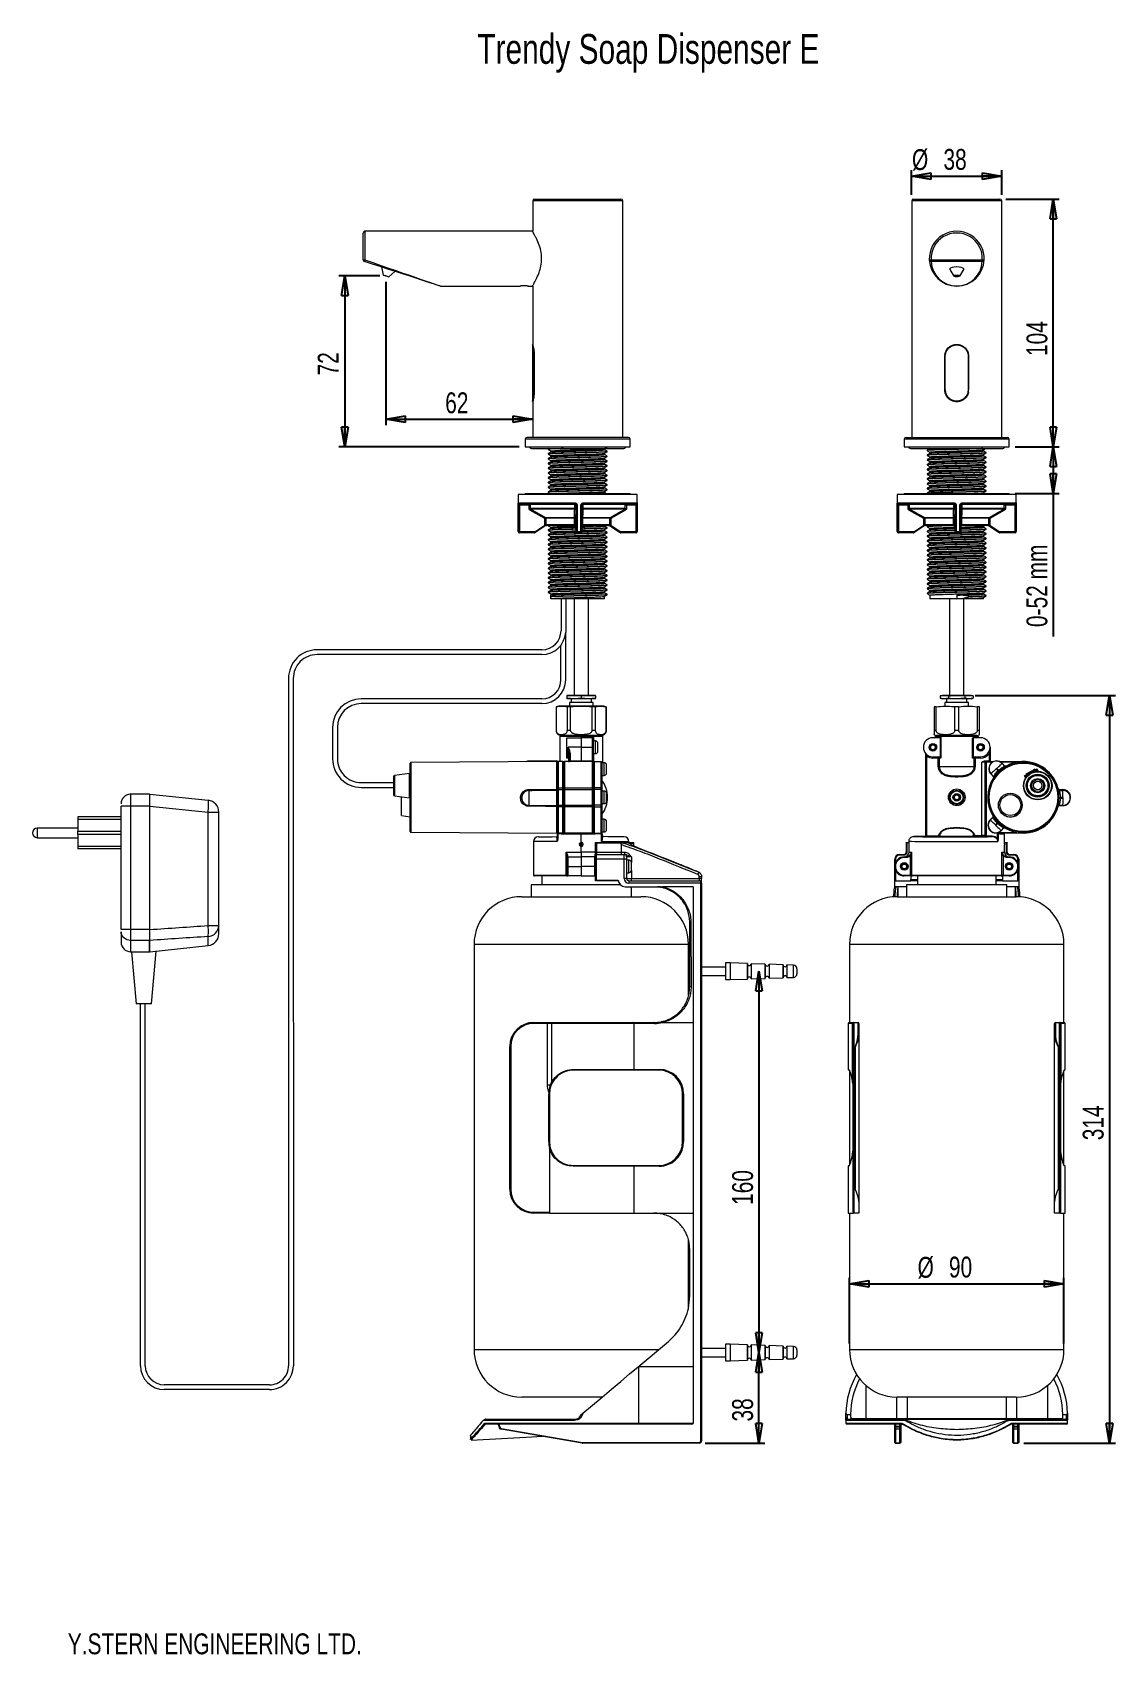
# Model space of a CAD drawing. Header units: millimetres. Extents: x 68 to 977, y 33 to 1394.
import ezdxf

# ---------------------------------------------------------------- set-up
doc = ezdxf.new("R2010")
doc.units = ezdxf.units.MM
doc.header["$LTSCALE"] = 5
doc.header["$PDSIZE"] = -1
doc.layers.add('LEVEL0', color=179, linetype='Continuous')
doc.styles.add('SLDTEXTSTYLE0', font='TXT', dxfattribs={"width": 0.75})
doc.dimstyles.new('SLDDIMSTYLE0', dxfattribs={"dimtxt": 17.5, "dimasz": 16.51, "dimexe": 0, "dimexo": 0.0625, "dimgap": 4.375, "dimtad": 1, "dimdec": 0, "dimlfac": 0.5, "dimrnd": 1e-09, "dimzin": 12, "dimdsep": 46, "dimtxsty": 'SLDTEXTSTYLE0', "dimblk1": 'CLOSED', "dimblk2": 'CLOSED', "dimsah": 1, "dimcen": 0.09, "dimadec": 0, "dimazin": 3, "dimtfac": 1, "dimtdec": 0, "dimtofl": 0, "dimtmove": 0, "dimatfit": 3, "dimldrblk": 'CLOSED', "dimfxl": 0, "dimfrac": 2, "dimtolj": 1, "dimtzin": 12, "dimarcsym": 0})
doc.dimstyles.new('SLDDIMSTYLE1', dxfattribs={"dimtxt": 17.5, "dimasz": 16.51, "dimexe": 0, "dimexo": 0.0625, "dimgap": 4.375, "dimtad": 1, "dimdec": 0, "dimlfac": 0.5, "dimrnd": 1e-09, "dimzin": 12, "dimdsep": 46, "dimtxsty": 'SLDTEXTSTYLE0', "dimblk1": 'CLOSED', "dimblk2": 'CLOSED', "dimsah": 1, "dimcen": 0.09, "dimadec": 0, "dimazin": 3, "dimtfac": 1, "dimtofl": 0, "dimtmove": 0, "dimatfit": 3, "dimldrblk": 'CLOSED', "dimfxl": 0, "dimfrac": 2, "dimtolj": 1, "dimtzin": 12, "dimarcsym": 0})
doc.dimstyles.new('SLDDIMSTYLE2', dxfattribs={"dimtxt": 17.5, "dimasz": 16.51, "dimexe": 0, "dimexo": 0.0625, "dimgap": 4.375, "dimtad": 1, "dimdec": 1, "dimlfac": 0.5, "dimrnd": 1e-09, "dimzin": 12, "dimdsep": 46, "dimtxsty": 'SLDTEXTSTYLE0', "dimblk1": 'CLOSED', "dimblk2": 'CLOSED', "dimsah": 1, "dimcen": 0.09, "dimadec": 0, "dimazin": 3, "dimtfac": 1, "dimtdec": 1, "dimtofl": 0, "dimtmove": 0, "dimatfit": 3, "dimldrblk": 'CLOSED', "dimfxl": 0, "dimfrac": 2, "dimtolj": 1, "dimtzin": 12, "dimarcsym": 0})

msp = doc.modelspace()

# ---------------------------------------------------------------- texts
at = {"layer": 'LEVEL0', "color": 7, "attachment_point": 3, "style": 'SLDTEXTSTYLE0'}
for s, insert, char_height in [('Trendy Soap Dispenser E', (728.76, 1392.95), 25), ('Y.STERN ENGINEERING LTD.', (344.73, 50.58), 17.5)]:
    msp.add_mtext(s, dxfattribs=dict(at, insert=insert, char_height=char_height))

# ---------------------------------------------------------------- blocks, each defined once
blk = doc.blocks.new('_CLOSED')
at = {"color": 0, "linetype": 'ByBlock', "lineweight": -2}
for p, q in [((-1, 0.166667), (0, 0)), ((-1, 0.166667), (-1, -0.166667)), ((0, 0), (-1, -0.166667)), ((0, 0), (-1, 0))]:
    blk.add_line(p, q, dxfattribs=at)
blk = doc.blocks.new('_D')
at = {"layer": 'LEVEL0', "color": 7}
for p, q in [((360, 1189.9), (325.4, 1189.9)), ((330.4, 1189.9), (330.4, 1046.4)), ((476.9, 1046.4), (325.4, 1046.4))]:
    blk.add_line(p, q, dxfattribs=at)
at = {"layer": 'LEVEL0', "color": 7, "xscale": 16.51, "yscale": 16.51}
for p, rotation in [((330.4, 1189.9), 90.0000000000004), ((330.4, 1046.4), 270.0000000000004)]:
    blk.add_blockref('_CLOSED', p, dxfattribs=dict(at, rotation=rotation))
at = {"layer": 'LEVEL0', "color": 7, "insert": (307.8, 1106.4), "char_height": 17.5, "attachment_point": 1, "rotation": 90, "style": 'SLDTEXTSTYLE0'}
blk.add_mtext('72', dxfattribs=at)
blk = doc.blocks.new('_D_1')
at = {"layer": 'LEVEL0', "color": 7}
for p, q in [((365, 1184.9), (365, 1064.7)), ((365, 1069.7), (488.1, 1069.7))]:
    blk.add_line(p, q, dxfattribs=at)
at = {"layer": 'LEVEL0', "color": 7, "xscale": 16.51, "yscale": 16.51, "rotation": 180.0000000000004}
blk.add_blockref('_CLOSED', (365, 1069.7), dxfattribs=at)
at = {"layer": 'LEVEL0', "color": 7, "xscale": 16.51, "yscale": 16.51}
blk.add_blockref('_CLOSED', (488.1, 1069.7), dxfattribs=at)
at = {"layer": 'LEVEL0', "color": 7, "insert": (414.7, 1092.2), "char_height": 17.5, "attachment_point": 1, "style": 'SLDTEXTSTYLE0'}
blk.add_mtext('62', dxfattribs=at)
blk = doc.blocks.new('_D_2')
at = {"layer": 'LEVEL0', "color": 7}
for p, q in [((678, 210.3), (678, 286.3)), ((632.9, 210.3), (683, 210.3))]:
    blk.add_line(p, q, dxfattribs=at)
at = {"layer": 'LEVEL0', "color": 7, "xscale": 16.51, "yscale": 16.51}
for p, rotation in [((678, 286.3, 32.6), 90.00000000000047), ((678, 210.3, 32.6), 270.0000000000005)]:
    blk.add_blockref('_CLOSED', p, dxfattribs=dict(at, rotation=rotation))
at = {"layer": 'LEVEL0', "color": 7, "insert": (655.5, 228.4, 32.6), "char_height": 17.5, "attachment_point": 1, "rotation": 90, "style": 'SLDTEXTSTYLE0'}
blk.add_mtext('38', dxfattribs=at)
blk = doc.blocks.new('_D_3')
at = {"layer": 'LEVEL0', "color": 7}
blk.add_line((678, 606.3), (678, 286.3), dxfattribs=at)
at = {"layer": 'LEVEL0', "color": 7, "xscale": 16.51, "yscale": 16.51}
for p, rotation in [((678, 606.3, 32.6), 90.0000000000004), ((678, 286.3, 32.6), 270.0000000000004)]:
    blk.add_blockref('_CLOSED', p, dxfattribs=dict(at, rotation=rotation))
at = {"layer": 'LEVEL0', "color": 7, "insert": (655.5, 410.2, 32.6), "char_height": 17.5, "attachment_point": 1, "rotation": 90, "style": 'SLDTEXTSTYLE0'}
blk.add_mtext('160', dxfattribs=at)
blk = doc.blocks.new('_D_4')
at = {"layer": 'LEVEL0', "color": 7}
for p, q in [((753.9, 293.9), (753.9, 349)), ((753.9, 344), (933.9, 344)), ((933.9, 293.9), (933.9, 349))]:
    blk.add_line(p, q, dxfattribs=at)
at = {"layer": 'LEVEL0', "color": 7, "xscale": 16.51, "yscale": 16.51, "rotation": 180.0000000000004}
blk.add_blockref('_CLOSED', (753.9, 344, -12.2), dxfattribs=at)
at = {"layer": 'LEVEL0', "color": 7, "xscale": 16.51, "yscale": 16.51}
blk.add_blockref('_CLOSED', (933.9, 344, -12.2), dxfattribs=at)
at = {"layer": 'LEVEL0', "color": 7, "char_height": 17.5, "attachment_point": 1, "style": 'SLDTEXTSTYLE0'}
for s, insert in [('%%c', (811.1, 366.6)), ('90', (837.4, 366.8))]:
    blk.add_mtext(s, dxfattribs=dict(at, insert=insert))
blk = doc.blocks.new('_D_5')
at = {"layer": 'LEVEL0', "color": 7}
for p, q in [((885.2, 1254.4), (930, 1254.4)), ((925, 1046.4), (925, 1254.4)), ((892.9, 1046.4), (930, 1046.4))]:
    blk.add_line(p, q, dxfattribs=at)
at = {"layer": 'LEVEL0', "color": 7, "xscale": 16.51, "yscale": 16.51}
for p, rotation in [((925, 1254.4, -12.2), 90.0000000000004), ((925, 1046.4, -12.2), 270.0000000000004)]:
    blk.add_blockref('_CLOSED', p, dxfattribs=dict(at, rotation=rotation))
at = {"layer": 'LEVEL0', "color": 7, "insert": (902.5, 1122.7), "char_height": 17.5, "attachment_point": 1, "rotation": 90, "style": 'SLDTEXTSTYLE0'}
blk.add_mtext('104', dxfattribs=at)
blk = doc.blocks.new('_D_6')
at = {"layer": 'LEVEL0', "color": 7}
for p, q in [((892.9, 1046.4), (930, 1046.4)), ((925, 1046.4), (925, 1007.4)), ((892.9, 1007.4), (930, 1007.4)), ((925, 1007.4), (925, 887.3))]:
    blk.add_line(p, q, dxfattribs=at)
at = {"layer": 'LEVEL0', "color": 7, "xscale": 16.51, "yscale": 16.51}
for p, rotation in [((925, 1046.4, -12.2), 90.0000000000004), ((925, 1007.4, -12.2), 270.0000000000004)]:
    blk.add_blockref('_CLOSED', p, dxfattribs=dict(at, rotation=rotation))
at = {"layer": 'LEVEL0', "color": 7, "insert": (902.5, 895.2), "char_height": 17.5, "attachment_point": 1, "rotation": 90, "style": 'SLDTEXTSTYLE0'}
blk.add_mtext('0-52 mm', dxfattribs=at)
blk = doc.blocks.new('_D_7')
at = {"layer": 'LEVEL0', "color": 7}
for p, q in [((806.1, 1257.9), (806.1, 1278.7)), ((806.1, 1273.7), (881.7, 1273.7)), ((881.7, 1257.9), (881.7, 1278.7))]:
    blk.add_line(p, q, dxfattribs=at)
at = {"layer": 'LEVEL0', "color": 7, "xscale": 16.51, "yscale": 16.51, "rotation": 180.0000000000004}
blk.add_blockref('_CLOSED', (806.1, 1273.7, -12.2), dxfattribs=at)
at = {"layer": 'LEVEL0', "color": 7, "xscale": 16.51, "yscale": 16.51}
blk.add_blockref('_CLOSED', (881.7, 1273.7, -12.2), dxfattribs=at)
at = {"layer": 'LEVEL0', "color": 7, "char_height": 17.5, "attachment_point": 1, "style": 'SLDTEXTSTYLE0'}
for s, insert in [('%%c', (806.4, 1296.3, -12.2)), ('38', (832.8, 1296.5, -12.2))]:
    blk.add_mtext(s, dxfattribs=dict(at, insert=insert))
blk = doc.blocks.new('_D_8')
at = {"layer": 'LEVEL0', "color": 7}
for p, q in [((859.3, 837.9), (977.2, 837.9)), ((972.2, 837.9), (972.2, 210.3)), ((900.3, 210.3), (977.2, 210.3))]:
    blk.add_line(p, q, dxfattribs=at)
at = {"layer": 'LEVEL0', "color": 7, "xscale": 16.51, "yscale": 16.51}
for p, rotation in [((972.2, 837.9, -12.2), 90.0000000000004), ((972.2, 210.3, -12.2), 270.0000000000004)]:
    blk.add_blockref('_CLOSED', p, dxfattribs=dict(at, rotation=rotation))
at = {"layer": 'LEVEL0', "color": 7, "insert": (949.7, 464.5, -12.2), "char_height": 17.5, "attachment_point": 1, "rotation": 90, "style": 'SLDTEXTSTYLE0'}
blk.add_mtext('314', dxfattribs=at)

# ---------------------------------------------------------------- dimensions: what is measured, and where the dimension line sits
at = {"layer": 'LEVEL0', "color": 7}
for base, p1, p2, text, dimstyle, picture, middle in [((881.75, 1273.7), (806.15, 1252.91), (881.75, 1252.91), '%%c<>', 'SLDDIMSTYLE0', '_D_7', (839.69, 1273.7)), ((933.95, 344.01), (753.95, 288.91), (933.95, 288.91), '%%c90', 'SLDDIMSTYLE2', '_D_4', (837.18, 344.01))]:
    dim = msp.add_linear_dim(base=base, p1=p1, p2=p2, text=text, dimstyle=dimstyle, dxfattribs=at)
    dim.commit()
    dim.dimension.update_dxf_attribs({"geometry": picture, "text_midpoint": middle, "dimtype": 160})
for base, p1, p2, dimstyle, picture, middle in [((925.02, 1254.41), (887.95, 1046.41), (880.25, 1254.41), 'SLDDIMSTYLE0', '_D_5', (925.02, 1142.07)), ((330.35, 1046.41), (364.98, 1189.91), (481.91, 1046.41), 'SLDDIMSTYLE0', '_D', (330.35, 1119.32)), ((972.24, 210.34), (854.34, 837.91), (895.35, 210.34), 'SLDDIMSTYLE0', '_D_8', (972.24, 491.03)), ((678.04, 286.31), (696.91, 606.31), (696.91, 286.31), 'SLDDIMSTYLE1', '_D_3', (678.04, 436.75)), ((678.04, 286.31), (627.91, 210.31), (696.91, 286.31), 'SLDDIMSTYLE0', '_D_2', (678.04, 248.4))]:
    dim = msp.add_linear_dim(base=base, p1=p1, p2=p2, angle=90, dimstyle=dimstyle, dxfattribs=at)
    dim.commit()
    dim.dimension.update_dxf_attribs({"geometry": picture, "text_midpoint": middle, "dimtype": 160})
dim = msp.add_linear_dim(base=(488.11, 1069.69), p1=(364.98, 1189.91), p2=(488.11, 1084.41), dimstyle='SLDDIMSTYLE0', dxfattribs=at)
dim.commit()
dim.dimension.update_dxf_attribs({"geometry": '_D_1', "text_midpoint": (427.59, 1069.69), "dimtype": 160})
dim = msp.add_linear_dim(base=(925.02, 1007.41), p1=(887.95, 1046.41), p2=(887.95, 1007.41), angle=90, text='0-52 mm', dimstyle='SLDDIMSTYLE2', dxfattribs=at)
dim.commit()
dim.dimension.update_dxf_attribs({"geometry": '_D_6', "text_midpoint": (925.02, 943.61), "dimtype": 160})

# ---------------------------------------------------------------- linework, layer by layer
at = {"color": 7, "linetype": 'Continuous', "lineweight": 15}
for p, q in [((488.11, 1252.91), (488.11, 1227.41)), ((489.61, 1254.41), (525.91, 1254.41)), ((525.91, 1254.41), (562.21, 1254.41)), ((563.71, 1054.41), (563.71, 1252.91)), ((806.15, 1252.91), (806.15, 1054.41)), ((807.65, 1254.41), (880.25, 1254.41)), ((881.75, 1054.41), (881.75, 1252.91)), ((345.91, 1203.5), (345.91, 1225.91)), ((487.94, 1227.41), (347.41, 1227.41)), ((361.13, 1197.47), (362.57, 1190.69)), ((367.39, 1189.13), (372.54, 1193.76)), ((838.05, 1195.27), (841.45, 1189.76)), ((846.44, 1189.76), (849.84, 1195.27)), ((410.78, 1181.41), (477.65, 1181.41)), ((484.21, 1181.41), (487.94, 1181.41)), ((488.11, 1181.42), (488.11, 1132.35)), ((487.91, 1132.06), (487.91, 1084.78)), ((489.46, 1122.41), (489.46, 1094.41)), ((834.11, 1124.2), (833.95, 1122.41)), ((833.95, 1094.41), (833.95, 1122.41)), ((851.13, 1129.22), (853.44, 1125.26)), ((853.44, 1125.26), (853.85, 1122.41)), ((853.52, 1125.3), (853.95, 1122.41)), ((853.95, 1122.41), (853.95, 1094.41)), ((834.37, 1091.52), (833.95, 1094.41)), ((834.04, 1094.41), (834.46, 1091.56)), ((834.46, 1091.56), (836.77, 1087.6)), ((853.76, 1092.48), (853.95, 1094.41)), ((488.11, 1084.48), (488.11, 1054.41)), ((851.09, 1087.41), (851.07, 1087.41)), ((481.91, 1052.91), (481.91, 1046.41)), ((568.41, 1054.41), (483.41, 1054.41)), ((569.91, 1046.41), (569.91, 1052.91)), ((799.95, 1052.91), (799.95, 1046.41)), ((801.45, 1054.41), (886.45, 1054.41)), ((887.95, 1046.41), (887.95, 1052.91)), ((481.91, 1046.41), (569.91, 1046.41)), ((487.91, 1045.01), (563.91, 1045.01)), ((501.09, 1044.69), (501.09, 1044.34)), ((501.09, 1040.69), (501.09, 1040.34)), ((501.09, 1036.69), (501.09, 1036.34)), ((501.63, 1045.01), (501.11, 1044.72)), ((503.38, 1043.01), (503.38, 1042.03)), ((503.38, 1039.01), (503.38, 1038.03)), ((503.38, 1035.01), (503.38, 1034.03)), ((548.44, 1044.01), (548.44, 1045)), ((548.44, 1040.01), (548.44, 1041)), ((548.44, 1036.01), (548.44, 1037)), ((550.73, 1042.34), (550.73, 1042.69)), ((550.73, 1038.34), (550.73, 1038.69)), ((799.95, 1046.41), (843.95, 1046.41)), ((805.95, 1045.01), (881.95, 1045.01)), ((819.13, 1043.69), (819.13, 1043.34)), ((819.13, 1039.69), (819.13, 1039.34)), ((819.13, 1035.69), (819.13, 1035.34)), ((821.42, 1042.01), (821.42, 1041.03)), ((821.42, 1038.01), (821.42, 1037.03)), ((843.95, 1046.41), (887.95, 1046.41)), ((866.48, 1043.01), (866.48, 1044)), ((866.48, 1039.01), (866.48, 1040)), ((866.48, 1035.01), (866.48, 1036)), ((868.77, 1041.34), (868.77, 1041.69)), ((868.77, 1037.34), (868.77, 1037.69)), ((501.09, 1032.69), (501.09, 1032.34)), ((501.09, 1028.69), (501.09, 1028.34)), ((501.09, 1024.69), (501.09, 1024.34)), ((503.38, 1031.01), (503.38, 1030.03)), ((503.38, 1027.01), (503.38, 1026.03)), ((503.38, 1023.01), (503.38, 1022.03)), ((548.44, 1032.01), (548.44, 1033)), ((548.44, 1028.01), (548.44, 1029)), ((548.44, 1024.01), (548.44, 1025)), ((550.73, 1034.34), (550.73, 1034.69)), ((550.73, 1030.34), (550.73, 1030.69)), ((550.73, 1026.34), (550.73, 1026.69)), ((550.73, 1022.34), (550.73, 1022.69)), ((819.13, 1031.69), (819.13, 1031.34)), ((819.13, 1027.69), (819.13, 1027.34)), ((819.13, 1023.69), (819.13, 1023.34)), ((821.42, 1034.01), (821.42, 1033.03)), ((821.42, 1030.01), (821.42, 1029.03)), ((821.42, 1026.01), (821.42, 1025.03)), ((821.42, 1022.01), (821.42, 1021.03)), ((866.48, 1031.01), (866.48, 1032)), ((866.48, 1027.01), (866.48, 1028)), ((866.48, 1023.01), (866.48, 1024)), ((868.77, 1033.34), (868.77, 1033.69)), ((868.77, 1029.34), (868.77, 1029.69)), ((868.77, 1025.34), (868.77, 1025.69)), ((868.77, 1021.34), (868.77, 1021.69)), ((501.09, 1020.69), (501.09, 1020.34)), ((501.09, 1016.69), (501.09, 1016.34)), ((501.09, 1012.69), (501.09, 1012.34)), ((501.09, 1008.69), (501.09, 1008.34)), ((503.38, 1019.01), (503.38, 1018.03)), ((503.38, 1015.01), (503.38, 1014.03)), ((503.38, 1011.01), (503.38, 1010.03)), ((548.44, 1020.01), (548.44, 1021)), ((548.44, 1016.01), (548.44, 1017)), ((548.44, 1012.01), (548.44, 1013)), ((548.44, 1008.01), (548.44, 1009)), ((549.5, 1007.41), (548.44, 1008.03)), ((550.73, 1018.34), (550.73, 1018.69)), ((550.73, 1014.34), (550.73, 1014.69)), ((550.73, 1010.34), (550.73, 1010.69)), ((819.13, 1019.69), (819.13, 1019.34)), ((819.13, 1015.69), (819.13, 1015.34)), ((819.13, 1011.69), (819.13, 1011.34)), ((819.13, 1007.69), (819.13, 1007.41)), ((821.42, 1018.01), (821.42, 1017.03)), ((821.42, 1014.01), (821.42, 1013.03)), ((821.42, 1010.01), (821.42, 1009.03)), ((866.48, 1019.01), (866.48, 1020)), ((866.48, 1015.01), (866.48, 1016)), ((866.48, 1011.01), (866.48, 1012)), ((866.48, 1007.41), (866.48, 1008)), ((868.77, 1017.34), (868.77, 1017.69)), ((868.77, 1013.34), (868.77, 1013.69)), ((868.77, 1009.34), (868.77, 1009.69)), ((475.91, 1006.41), (475.91, 975.41)), ((575.91, 1006.41), (475.91, 1006.41)), ((523.57, 998.41), (477.13, 998.41)), ((481.91, 1007.41), (481.91, 1006.41)), ((481.91, 1007.41), (525.91, 1007.41)), ((523.39, 994.3), (486.35, 994.3)), ((525.91, 1007.41), (569.91, 1007.41)), ((529.57, 975.41), (529.57, 997.41)), ((565.63, 994.3), (530.3, 994.3)), ((574.85, 998.41), (530.57, 998.41)), ((569.91, 1006.41), (569.91, 1007.41)), ((575.91, 975.41), (575.91, 1006.41)), ((793.95, 1006.41), (793.95, 975.41)), ((893.95, 1006.41), (793.95, 1006.41)), ((841.6, 998.41), (795.17, 998.41)), ((799.95, 1007.41), (799.95, 1006.41)), ((799.95, 1007.41), (887.95, 1007.41)), ((841.43, 994.3), (804.39, 994.3)), ((847.61, 975.41), (847.61, 997.41)), ((883.67, 994.3), (848.34, 994.3)), ((892.89, 998.41), (848.6, 998.41)), ((887.95, 1006.41), (887.95, 1007.41)), ((893.95, 975.41), (893.95, 1006.41)), ((498.71, 980.25), (498.65, 980.2)), ((523.02, 980.41), (500.24, 980.41)), ((501.09, 980.41), (501.09, 980.34)), ((524.06, 980.74), (524.06, 980.7)), ((524.06, 980.7), (524.07, 980.68)), ((524.07, 986.33), (524.07, 981.41)), ((524.07, 980.68), (524.25, 975.39)), ((551.75, 980.41), (530.02, 980.41)), ((548.44, 980.01), (548.44, 980.41)), ((553.11, 980.25), (553.17, 980.2)), ((816.75, 980.25), (816.68, 980.2)), ((841.06, 980.41), (818.27, 980.41)), ((842.1, 986.33), (842.1, 981.41)), ((842.1, 980.74), (842.1, 980.7)), ((842.1, 980.7), (842.1, 980.68)), ((842.1, 980.68), (842.29, 975.39)), ((869.78, 980.41), (848.05, 980.41)), ((866.44, 979.98), (867.2, 980.41)), ((871.14, 980.25), (871.21, 980.2)), ((476.98, 974.41), (476.91, 974.41)), ((489.77, 974.41), (476.98, 974.41)), ((489.77, 974.41), (489.92, 974.44)), ((498.65, 980.2), (490.72, 974.92)), ((501.09, 976.69), (501.09, 976.34)), ((501.09, 972.69), (501.09, 972.34)), ((501.09, 968.69), (501.09, 968.34)), ((503.38, 979.01), (503.38, 978.03)), ((503.38, 975.01), (503.38, 974.03)), ((503.38, 971.01), (503.38, 970.03)), ((503.38, 967.01), (503.38, 966.03)), ((524.25, 975.41), (524.25, 975.39)), ((525.57, 974.41), (525.27, 974.41)), ((528.57, 974.41), (525.57, 974.41)), ((529.57, 975.41), (529.57, 975.41)), ((548.44, 976.01), (548.44, 977)), ((548.44, 972.01), (548.44, 973)), ((548.44, 968.01), (548.44, 969)), ((550.73, 978.34), (550.73, 978.69)), ((550.73, 974.34), (550.73, 974.69)), ((550.73, 970.34), (550.73, 970.69)), ((550.73, 966.34), (550.73, 966.69)), ((553.17, 980.2), (561.1, 974.92)), ((561.9, 974.44), (562.04, 974.41)), ((562.12, 974.41), (562.04, 974.41)), ((574.91, 974.41), (562.12, 974.41)), ((795.02, 974.41), (794.95, 974.41)), ((807.81, 974.41), (795.02, 974.41)), ((807.81, 974.41), (807.95, 974.44)), ((816.68, 980.2), (808.75, 974.92)), ((819.13, 979.69), (819.13, 979.34)), ((819.13, 975.69), (819.13, 975.34)), ((819.13, 971.69), (819.13, 971.34)), ((819.13, 967.69), (819.13, 967.34)), ((821.42, 978.01), (821.42, 977.03)), ((821.42, 974.01), (821.42, 973.03)), ((821.42, 970.01), (821.42, 969.03)), ((842.29, 975.41), (842.29, 975.39)), ((843.61, 974.41), (843.3, 974.41)), ((846.61, 974.41), (843.61, 974.41)), ((847.61, 975.41), (847.61, 975.41)), ((866.48, 979.01), (866.48, 980)), ((866.48, 975.01), (866.48, 976)), ((866.48, 971.01), (866.48, 972)), ((866.48, 967.01), (866.48, 968)), ((868.77, 977.34), (868.77, 977.69)), ((868.77, 973.34), (868.77, 973.69)), ((868.77, 969.34), (868.77, 969.69)), ((871.21, 980.2), (879.14, 974.92)), ((879.94, 974.44), (880.08, 974.41)), ((880.15, 974.41), (880.08, 974.41)), ((892.94, 974.41), (880.15, 974.41)), ((501.09, 964.69), (501.09, 964.34)), ((501.09, 960.69), (501.09, 960.34)), ((501.09, 956.69), (501.09, 956.34)), ((503.38, 963.01), (503.38, 962.03)), ((503.38, 959.01), (503.38, 958.03)), ((503.38, 955.01), (503.38, 954.03)), ((548.44, 964.01), (548.44, 965)), ((548.44, 960.01), (548.44, 961)), ((548.44, 956.01), (548.44, 957)), ((550.73, 962.34), (550.73, 962.69)), ((550.73, 958.34), (550.73, 958.69)), ((550.73, 954.34), (550.73, 954.69)), ((819.13, 963.69), (819.13, 963.34)), ((819.13, 959.69), (819.13, 959.34)), ((819.13, 955.69), (819.13, 955.34)), ((821.42, 966.01), (821.42, 965.03)), ((821.42, 962.01), (821.42, 961.03)), ((821.42, 958.01), (821.42, 957.03)), ((821.42, 954.01), (821.42, 953.03)), ((866.48, 963.01), (866.48, 964)), ((866.48, 959.01), (866.48, 960)), ((866.48, 955.01), (866.48, 956)), ((868.77, 965.34), (868.77, 965.69)), ((868.77, 961.34), (868.77, 961.69)), ((868.77, 957.34), (868.77, 957.69)), ((868.77, 953.34), (868.77, 953.69)), ((501.09, 952.69), (501.09, 952.34)), ((501.09, 948.69), (501.09, 948.34)), ((501.09, 944.69), (501.09, 944.34)), ((501.09, 940.69), (501.09, 940.34)), ((503.38, 951.01), (503.38, 950.03)), ((503.38, 947.01), (503.38, 946.03)), ((503.38, 943.01), (503.38, 942.03)), ((548.44, 952.01), (548.44, 953)), ((548.44, 948.01), (548.44, 949)), ((548.44, 944.01), (548.44, 945)), ((548.44, 940.01), (548.44, 941)), ((550.73, 950.34), (550.73, 950.69)), ((550.73, 946.34), (550.73, 946.69)), ((550.73, 942.34), (550.73, 942.69)), ((819.13, 951.69), (819.13, 951.34)), ((819.13, 947.69), (819.13, 947.34)), ((819.13, 943.69), (819.13, 943.34)), ((819.13, 939.69), (819.13, 939.34)), ((821.42, 950.01), (821.42, 949.03)), ((821.42, 946.01), (821.42, 945.03)), ((821.42, 942.01), (821.42, 941.03)), ((866.48, 951.01), (866.48, 952)), ((866.48, 947.01), (866.48, 948)), ((866.48, 943.01), (866.48, 944)), ((866.48, 939.01), (866.48, 940)), ((868.77, 949.34), (868.77, 949.69)), ((868.77, 945.34), (868.77, 945.69)), ((868.77, 941.34), (868.77, 941.69)), ((501.09, 936.69), (501.09, 936.34)), ((501.09, 932.69), (501.09, 932.34)), ((501.09, 928.69), (501.09, 928.34)), ((503.38, 939.01), (503.38, 938.03)), ((503.38, 935.01), (503.38, 934.03)), ((503.38, 931.01), (503.38, 930.03)), ((503.38, 927.01), (503.38, 926.03)), ((548.44, 936.01), (548.44, 937)), ((548.44, 932.01), (548.44, 933)), ((548.44, 928.01), (548.44, 929)), ((550.73, 938.34), (550.73, 938.69)), ((550.73, 934.34), (550.73, 934.69)), ((550.73, 930.34), (550.73, 930.69)), ((550.73, 926.34), (550.73, 926.69)), ((819.13, 935.69), (819.13, 935.34)), ((819.13, 931.69), (819.13, 931.34)), ((819.13, 927.69), (819.13, 927.34)), ((821.42, 938.01), (821.42, 937.03)), ((821.42, 934.01), (821.42, 933.03)), ((821.42, 930.01), (821.42, 929.03)), ((821.42, 926.01), (821.42, 925.03)), ((866.48, 935.01), (866.48, 936)), ((866.48, 931.01), (866.48, 932)), ((866.48, 927.01), (866.48, 928)), ((868.77, 937.34), (868.77, 937.69)), ((868.77, 933.34), (868.77, 933.69)), ((868.77, 929.34), (868.77, 929.69)), ((501.09, 924.69), (501.09, 924.34)), ((503.38, 923.01), (503.38, 922.01)), ((503.38, 920.97), (503.38, 920.61)), ((548.44, 919.01), (503.38, 919.01)), ((522.91, 919.01), (522.91, 837.91)), ((534.91, 837.91), (534.91, 919.01)), ((548.44, 924.01), (548.44, 925)), ((548.44, 919.01), (548.44, 921)), ((550.73, 922.34), (550.73, 922.69)), ((819.13, 923.69), (819.13, 923.34)), ((821.42, 922.01), (821.42, 919.01)), ((843.95, 919.01), (821.42, 919.01)), ((837.95, 919.01), (837.95, 837.91)), ((866.48, 919.01), (843.95, 919.01)), ((849.95, 837.91), (849.95, 919.01)), ((854.36, 920.97), (854.36, 920.61)), ((866.48, 923.01), (866.48, 924)), ((866.48, 919.01), (866.48, 920)), ((868.77, 925.34), (868.77, 925.69)), ((868.77, 921.34), (868.77, 921.69)), ((516.91, 837.41), (522.91, 837.91)), ((516.91, 837.91), (516.91, 837.41)), ((522.91, 837.91), (516.91, 837.91)), ((516.91, 837.41), (516.91, 835.41)), ((522.91, 834.91), (516.91, 835.41)), ((516.91, 835.41), (516.91, 834.91)), ((522.91, 834.91), (516.91, 834.91)), ((518.91, 831.91), (518.91, 828.91)), ((538.91, 831.91), (518.91, 831.91)), ((520.41, 834.91), (520.41, 831.91)), ((522.91, 837.91), (528.91, 837.41)), ((534.91, 837.91), (522.91, 837.91)), ((528.91, 835.41), (522.91, 834.91)), ((534.91, 834.91), (522.91, 834.91)), ((528.91, 837.41), (534.91, 837.91)), ((528.91, 837.41), (528.91, 835.41)), ((534.91, 834.91), (528.91, 835.41)), ((534.91, 837.91), (540.91, 837.41)), ((540.91, 837.91), (534.91, 837.91)), ((540.91, 835.41), (534.91, 834.91)), ((540.91, 834.91), (534.91, 834.91)), ((537.41, 831.91), (537.41, 834.91)), ((538.91, 828.91), (538.91, 831.91)), ((540.91, 837.41), (540.91, 837.91)), ((540.91, 837.41), (540.91, 835.41)), ((540.91, 834.91), (540.91, 835.41)), ((831.95, 837.91), (830.09, 837.41)), ((830.09, 837.41), (833.55, 837.91)), ((830.09, 837.41), (830.09, 835.41)), ((830.09, 835.41), (831.95, 834.91)), ((833.55, 834.91), (830.09, 835.41)), ((833.55, 837.91), (831.95, 837.91)), ((833.55, 834.91), (831.95, 834.91)), ((833.55, 837.91), (837.02, 837.41)), ((843.95, 837.91), (833.55, 837.91)), ((837.02, 835.41), (833.55, 834.91)), ((843.95, 834.91), (833.55, 834.91)), ((833.95, 831.91), (833.95, 828.84)), ((853.95, 831.91), (833.95, 831.91)), ((835.45, 834.91), (835.45, 831.91)), ((837.02, 837.41), (837.02, 835.41)), ((843.95, 837.91), (850.87, 837.41)), ((854.34, 837.91), (843.95, 837.91)), ((850.87, 835.41), (843.95, 834.91)), ((854.34, 834.91), (843.95, 834.91)), ((850.87, 837.41), (854.34, 837.91)), ((850.87, 837.41), (850.87, 835.41)), ((854.34, 834.91), (850.87, 835.41)), ((852.45, 831.91), (852.45, 834.91)), ((853.95, 828.82), (853.95, 831.91)), ((854.34, 837.91), (857.8, 837.41)), ((855.95, 837.91), (854.34, 837.91)), ((857.8, 835.41), (854.34, 834.91)), ((855.95, 834.91), (854.34, 834.91)), ((857.8, 837.41), (855.95, 837.91)), ((855.95, 834.91), (857.8, 835.41)), ((857.8, 837.41), (857.8, 835.41)), ((510.11, 828.91), (507.91, 828.32)), ((507.91, 828.32), (507.91, 808.31)), ((507.98, 828.32), (507.91, 828.32)), ((507.98, 808.31), (507.98, 828.32)), ((519.51, 828.91), (510.11, 828.91)), ((519.96, 828.32), (516.93, 828.32)), ((516.93, 828.32), (516.93, 808.31)), ((547.71, 828.91), (519.51, 828.91)), ((519.96, 808.31), (519.96, 828.32)), ((537.85, 828.32), (537.85, 808.31)), ((540.89, 828.32), (537.85, 828.32)), ((540.89, 808.31), (540.89, 828.32)), ((549.91, 828.32), (547.71, 828.91)), ((549.91, 828.32), (549.84, 828.32)), ((549.84, 828.32), (549.84, 808.31)), ((549.91, 808.31), (549.91, 828.32)), ((824.95, 828.32), (824.95, 808.31)), ((826.7, 828.32), (824.95, 828.32)), ((826.7, 808.31), (826.7, 828.32)), ((842.19, 828.32), (842.19, 808.31)), ((845.7, 828.32), (842.19, 828.32)), ((845.7, 808.31), (845.7, 828.32)), ((861.19, 828.32), (861.19, 808.31)), ((862.95, 828.32), (861.19, 828.32)), ((862.95, 808.31), (862.95, 828.32)), ((510.91, 803.31), (510.91, 782.31)), ((520.41, 804.31), (511.91, 804.31)), ((511.91, 804.31), (528.91, 804.31)), ((545.91, 804.31), (520.41, 804.31)), ((528.91, 804.31), (545.91, 804.31)), ((528.91, 803.31), (528.91, 804.31)), ((528.91, 803.31), (528.91, 802.91)), ((546.91, 781.35), (546.91, 803.31)), ((825.95, 803.31), (825.95, 802.91)), ((858.67, 804.31), (826.95, 804.31)), ((826.95, 804.31), (860.95, 804.31)), ((860.95, 804.31), (858.67, 804.31)), ((861.95, 803.31), (861.95, 802.91)), ((861.95, 803.31), (861.95, 802.31)), ((516.72, 802.31), (516.91, 802.31)), ((516.91, 786.31), (516.91, 802.31)), ((516.91, 802.31), (528.91, 802.31)), ((528.91, 802.31), (528.91, 802.91)), ((538.31, 802.31), (528.91, 802.31)), ((528.91, 802.31), (528.91, 794.31)), ((528.91, 794.31), (528.91, 782.91)), ((538.91, 801.71), (538.91, 794.31)), ((540.91, 799.61), (538.91, 799.61)), ((538.91, 794.31), (538.91, 783.25)), ((542.91, 791.01), (542.91, 797.61)), ((829.73, 802.31), (823.95, 802.31)), ((857.19, 802.31), (857.63, 802.31)), ((863.95, 802.31), (857.63, 802.31)), ((385.31, 751.88), (385.31, 781.06)), ((508.31, 782.31), (385.91, 781.66)), ((508.3, 782.88), (484.86, 782.68)), ((508.91, 782.28), (508.91, 781.71)), ((508.91, 760.12), (508.91, 781.71)), ((513.31, 782.31), (509.51, 782.31)), ((513.31, 782.31), (513.71, 782.31)), ((513.71, 782.31), (514.71, 782.31)), ((513.91, 781.71), (513.91, 760.12)), ((514.11, 760.12), (514.11, 781.71)), ((538.31, 782.31), (514.71, 782.31)), ((516.91, 786.31), (517.91, 786.31)), ((518.91, 783.11), (518.91, 789.19)), ((518.91, 782.91), (518.91, 783.11)), ((528.91, 782.51), (519.51, 782.51)), ((528.91, 782.51), (528.91, 782.91)), ((539.06, 782.51), (528.91, 782.51)), ((528.91, 782.31), (528.91, 782.51)), ((538.31, 782.31), (539.31, 782.31)), ((538.91, 789.01), (540.91, 789.01)), ((538.91, 782.91), (538.91, 783.31)), ((538.91, 781.71), (538.91, 760.12)), ((539.11, 760.12), (539.11, 781.71)), ((539.31, 782.31), (539.71, 782.31)), ((539.71, 782.31), (545.51, 782.31)), ((546.11, 781.71), (546.11, 760.12)), ((548.11, 781.35), (546.11, 781.35)), ((550.11, 772.75), (550.11, 779.35)), ((817.95, 719.99), (817.95, 787.11)), ((823.95, 786.31), (829.21, 786.31)), ((858.68, 786.31), (863.95, 786.31)), ((867.63, 782.31), (868.55, 782.31)), ((867.95, 720.31), (867.95, 781.71)), ((868.55, 782.31), (874.71, 782.31)), ((871.55, 782.51), (871.15, 782.51)), ((871.95, 789.19), (871.95, 782.91)), ((880.05, 782.31), (899.95, 782.31)), ((881.97, 780.69), (884.02, 778.5)), ((884.12, 778.7), (882.12, 780.83)), ((371.51, 754.25), (371.51, 770.01)), ((384.79, 772.4), (372.03, 770.61)), ((546.11, 770.75), (548.11, 770.75)), ((872.64, 771.95), (874.64, 769.81)), ((874.84, 769.9), (872.79, 772.09)), ((901.65, 768.56), (900.75, 770.23)), ((901.18, 770.69), (910.7, 775.81)), ((902.24, 771.94), (906.33, 774.14)), ((902.24, 771.94), (902.52, 771.41)), ((902.24, 771.94), (902.52, 771.41)), ((902.24, 771.94), (902.24, 771.94)), ((909.49, 775.84), (908.3, 775.2)), ((908.58, 774.67), (908.3, 775.2)), ((909.49, 775.84), (909.77, 775.31)), ((911.32, 775.91), (912.22, 774.25)), ((150.75, 754.95), (149.94, 754.87)), ((166.55, 754.95), (150.75, 754.95)), ((166.55, 753.95), (166.75, 753.95)), ((166.75, 754.95), (215.8, 749.8)), ((166.75, 745), (166.75, 754.95)), ((372.03, 753.65), (384.79, 751.86)), ((377.91, 737.04), (377.91, 752.83)), ((385.31, 723.55), (385.31, 751.88)), ((478.91, 752.1), (478.91, 752.14)), ((478.91, 751.52), (478.91, 752.1)), ((508.91, 758.21), (508.91, 760.12)), ((508.91, 751.95), (508.91, 758.21)), ((508.91, 751.95), (508.91, 745.92)), ((509.51, 758.81), (513.31, 758.81)), ((513.91, 760.12), (513.91, 758.21)), ((513.91, 758.21), (513.91, 746.41)), ((514.11, 758.21), (514.11, 760.12)), ((514.11, 746.41), (514.11, 758.21)), ((514.71, 758.81), (538.31, 758.81)), ((538.91, 760.12), (538.91, 758.21)), ((538.91, 758.21), (538.91, 746.41)), ((539.11, 758.21), (539.11, 760.12)), ((539.11, 746.41), (539.11, 758.21)), ((545.51, 758.81), (539.71, 758.81)), ((546.11, 760.12), (546.11, 758.21)), ((546.11, 758.21), (546.11, 746.41)), ((548.11, 757.61), (546.11, 757.61)), ((550.11, 749.01), (550.11, 755.61)), ((930.04, 758.15), (933.04, 758.1)), ((933.04, 758.31), (930.12, 758.35)), ((930.8, 758.81), (932.95, 758.81)), ((142.75, 735.95), (106.35, 735.95)), ((106.35, 735.95), (106.35, 733.94)), ((142.75, 641.31), (142.75, 745)), ((166.55, 745), (166.55, 641.31)), ((166.75, 641.31), (166.75, 745)), ((224.75, 644.71), (224.75, 739.85)), ((377.91, 737.04), (385.31, 736)), ((484.86, 745.52), (508.3, 745.32)), ((508.91, 744.5), (508.91, 745.92)), ((508.91, 722.91), (508.91, 744.5)), ((509.51, 745.81), (513.31, 745.81)), ((513.91, 746.41), (513.91, 744.5)), ((513.91, 744.5), (513.91, 722.91)), ((514.11, 744.5), (514.11, 746.41)), ((514.11, 722.91), (514.11, 744.5)), ((514.71, 745.81), (538.31, 745.81)), ((538.91, 746.41), (538.91, 744.5)), ((538.91, 744.5), (538.91, 722.91)), ((539.11, 744.5), (539.11, 746.41)), ((539.11, 722.91), (539.11, 744.5)), ((545.51, 745.81), (539.71, 745.81)), ((546.11, 747.01), (548.11, 747.01)), ((546.11, 746.41), (546.11, 744.5)), ((546.11, 744.5), (546.11, 722.91)), ((874.13, 735.57), (872.06, 733.5)), ((872.21, 733.35), (874.32, 735.48)), ((932.85, 745.52), (929.85, 745.57)), ((929.92, 745.36), (932.84, 745.32)), ((106.35, 726.45), (72.35, 726.45)), ((106.35, 733.94), (106.35, 723.78)), ((106.35, 721.12), (106.35, 723.78)), ((385.91, 722.95), (508.31, 722.31)), ((508.91, 717.58), (508.91, 721.71)), ((513.31, 722.31), (509.51, 722.31)), ((511.16, 722.2), (511.16, 722.21)), ((512.51, 722.11), (528.91, 722.11)), ((513.71, 722.31), (513.31, 722.31)), ((514.71, 722.31), (513.71, 722.31)), ((538.31, 722.31), (514.71, 722.31)), ((528.91, 722.11), (528.91, 722.31)), ((528.91, 722.11), (540.51, 722.11)), ((528.91, 721.51), (528.91, 722.11)), ((539.31, 722.31), (538.31, 722.31)), ((539.71, 722.31), (539.31, 722.31)), ((539.71, 722.31), (545.51, 722.31)), ((548.11, 733.87), (546.11, 733.87)), ((546.11, 723.27), (548.11, 723.27)), ((546.11, 721.71), (546.11, 717.72)), ((550.11, 725.27), (550.11, 731.87)), ((899.95, 722.31), (879.61, 722.31)), ((880.08, 722.2), (880.09, 722.21)), ((880.08, 722.11), (883.35, 722.11)), ((880.09, 722.18), (880.12, 722.2)), ((883.24, 726.61), (881.13, 724.48)), ((881.27, 724.34), (883.33, 726.41)), ((72.35, 718.45), (106.35, 718.45)), ((106.35, 721.12), (106.35, 710.96)), ((106.35, 710.96), (106.35, 708.95)), ((142.75, 708.95), (106.35, 708.95)), ((488.91, 715.17), (488.91, 686.91)), ((527.51, 713.31), (527.51, 712.31)), ((528.51, 712.31), (527.51, 712.31)), ((528.91, 714.31), (528.51, 714.31)), ((528.91, 712.31), (528.51, 712.31)), ((528.51, 711.31), (528.91, 711.31)), ((528.91, 714.31), (528.91, 721.51)), ((528.91, 714.31), (529.31, 714.31)), ((528.91, 714.31), (528.91, 712.31)), ((528.91, 712.31), (529.31, 712.31)), ((529.31, 711.31), (528.91, 711.31)), ((528.91, 706.31), (528.91, 711.31)), ((529.31, 712.31), (530.31, 712.31)), ((530.31, 713.31), (530.31, 712.31)), ((540.91, 714.31), (541.19, 714.31)), ((540.91, 706.31), (540.91, 714.31)), ((541.19, 714.31), (568.52, 714.31)), ((541.68, 714.22), (563.52, 714.22)), ((562.27, 712.6), (562.27, 706.31)), ((568.52, 714.31), (569.98, 714.31)), ((568.91, 714.31), (568.91, 715.14)), ((569.98, 714.31), (572.91, 714.31)), ((573.11, 711.33), (573.11, 713.44)), ((576.47, 709.89), (576.46, 709.86)), ((801.61, 714.23), (801.61, 706.31)), ((801.7, 714.31), (802.21, 714.31)), ((802.21, 714.31), (803.95, 714.31)), ((803.95, 706.31), (803.95, 715.48)), ((803.95, 706.31), (803.95, 715.46)), ((817.95, 719.48), (807.95, 719.48)), ((817.95, 719.4), (817.95, 719.99)), ((864.95, 719.39), (858.82, 719.39)), ((858.99, 720.39), (864.95, 720.39)), ((864.95, 719.39), (864.95, 720.39)), ((883.92, 713.31), (883.92, 712.31)), ((883.95, 714.31), (883.94, 714.31)), ((883.94, 711.31), (883.95, 711.31)), ((883.95, 714.31), (883.95, 721.51)), ((883.95, 714.31), (885.69, 714.31)), ((883.95, 706.31), (883.95, 711.31)), ((885.69, 714.31), (886.2, 714.31)), ((886.29, 706.31), (886.29, 714.24)), ((516.91, 694.31), (516.91, 701.71)), ((517.51, 702.31), (528.91, 702.31)), ((528.91, 706.31), (528.91, 702.31)), ((540.31, 702.31), (528.91, 702.31)), ((528.91, 702.31), (528.91, 694.31)), ((540.91, 700.31), (540.91, 703.71)), ((540.91, 682.31), (540.91, 700.31)), ((541.51, 704.31), (564.91, 704.31)), ((564.91, 704.31), (565.25, 704.31)), ((566.91, 702.31), (566.91, 700.31)), ((566.91, 700.31), (566.91, 684.31)), ((568.91, 699.61), (566.91, 699.61)), ((570.91, 691.01), (570.91, 697.61)), ((791.95, 682.91), (791.95, 700.31)), ((795.95, 704.31), (799.5, 704.31)), ((799.95, 702.31), (801.45, 702.31)), ((886.44, 702.31), (887.95, 702.31)), ((888.39, 704.31), (891.95, 704.31)), ((895.95, 700.31), (895.95, 682.91)), ((516.42, 686.31), (489.51, 686.31)), ((495.91, 686.31), (495.91, 678.91)), ((517.51, 686.31), (516.42, 686.31)), ((516.91, 686.91), (516.91, 694.31)), ((528.91, 686.31), (517.51, 686.31)), ((528.91, 694.31), (528.91, 686.31)), ((528.91, 686.31), (540.31, 686.31)), ((540.91, 686.31), (540.31, 686.31)), ((559.91, 682.31), (540.91, 682.31)), ((566.91, 689.01), (568.91, 689.01)), ((568.91, 682.31), (627.91, 682.31)), ((629.91, 685.66), (629.91, 684.31)), ((629.91, 680.31), (629.91, 684.31)), ((791.95, 677.31), (791.95, 682.91)), ((792.55, 682.31), (805.49, 682.31)), ((805.06, 686.31), (799.95, 686.31)), ((806.58, 686.31), (805.06, 686.31)), ((805.49, 682.31), (805.58, 683.31)), ((810.95, 682.31), (805.49, 682.31)), ((805.58, 686.31), (805.58, 683.31)), ((881.31, 686.31), (806.58, 686.31)), ((810.95, 686.31), (810.95, 678.91)), ((876.95, 678.91), (876.95, 686.31)), ((882.4, 682.31), (876.95, 682.31)), ((882.83, 686.31), (881.31, 686.31)), ((882.31, 686.31), (882.31, 683.31)), ((882.31, 683.31), (882.4, 682.31)), ((882.4, 682.31), (895.35, 682.31)), ((887.95, 686.31), (882.83, 686.31)), ((895.95, 682.91), (895.95, 677.31)), ((478.91, 668.91), (578.91, 668.91)), ((486.91, 678.91), (486.91, 668.91)), ((561.91, 678.91), (486.91, 678.91)), ((565.83, 677.31), (594.43, 677.31)), ((570.91, 668.91), (570.91, 677.31)), ((622.91, 677.31), (622.91, 563.31)), ((629.91, 680.31), (629.91, 212.31)), ((791.93, 677.25), (791.94, 677.27)), ((801.95, 677.31), (791.95, 677.31)), ((794.91, 677.16), (792.93, 677.16)), ((793.95, 668.91), (836.31, 668.91)), ((794.84, 668.91), (794.95, 677.31)), ((794.95, 677.31), (794.91, 677.16)), ((801.95, 678.91), (801.95, 668.91)), ((885.95, 678.91), (801.95, 678.91)), ((836.31, 668.91), (893.95, 668.91)), ((885.95, 668.91), (885.95, 678.91)), ((895.95, 677.31), (885.95, 677.31)), ((892.95, 677.31), (893.05, 668.91)), ((892.95, 677.31), (892.98, 677.16)), ((894.96, 677.16), (892.98, 677.16)), ((619.91, 593.31), (619.91, 647.31)), ((166.55, 622.76), (166.55, 632.24)), ((166.75, 622.76), (166.75, 632.24)), ((166.75, 622.76), (215.8, 627.91)), ((438.91, 628.91), (438.91, 288.91)), ((618.91, 586.32), (618.91, 628.91)), ((753.95, 628.91), (753.95, 563.31)), ((933.95, 563.31), (933.95, 628.91)), ((150.75, 622.76), (166.55, 622.76)), ((151.42, 622.76), (155.25, 578.95)), ((166.55, 623.76), (166.75, 623.76)), ((168.25, 578.95), (172.14, 623.32)), ((653.91, 613.31), (649.91, 613.31)), ((649.91, 613.31), (649.91, 599.31)), ((668.31, 612.81), (653.91, 613.31)), ((653.91, 613.31), (653.91, 599.31)), ((668.31, 599.81), (668.31, 612.81)), ((668.31, 612.75), (668.31, 599.87)), ((683.31, 612.28), (671.51, 612.69)), ((671.51, 612.69), (671.51, 606.31)), ((649.91, 609.81), (629.91, 609.81)), ((629.91, 602.81), (649.91, 602.81)), ((649.91, 599.31), (653.91, 599.31)), ((653.91, 599.31), (668.31, 599.81)), ((671.51, 606.31), (671.51, 599.92)), ((671.51, 599.92), (683.31, 600.34)), ((683.31, 600.34), (683.31, 612.28)), ((683.31, 612.23), (683.31, 600.39)), ((698.31, 611.76), (686.51, 612.17)), ((686.51, 612.17), (686.51, 606.31)), ((686.51, 606.31), (686.51, 600.45)), ((686.51, 600.45), (698.31, 600.86)), ((698.31, 600.86), (698.31, 611.76)), ((698.31, 611.7), (698.31, 600.91)), ((707.01, 611.45), (701.51, 611.65)), ((701.51, 611.65), (701.51, 606.31)), ((701.51, 606.31), (701.51, 600.97)), ((701.51, 600.97), (707.01, 601.16)), ((709.91, 608.46), (709.91, 604.16)), ((168.25, 578.95), (155.25, 578.95)), ((618.04, 583.08), (617.86, 582.4)), ((488.91, 563.31), (500.48, 563.31)), ((500.48, 563.31), (504.02, 563.31)), ((504.02, 563.31), (572.57, 563.31)), ((572.57, 563.31), (589.91, 563.31)), ((597.27, 563.31), (622.91, 563.31)), ((622.91, 563.31), (622.91, 403.31)), ((752.95, 562.51), (752.95, 523.91)), ((753.75, 563.31), (757.25, 563.31)), ((756.95, 543.31), (756.95, 562.51)), ((757.25, 563.31), (757.75, 563.31)), ((757.75, 563.31), (761.15, 563.31)), ((761.95, 562.51), (761.95, 552.23)), ((925.95, 552.23), (925.95, 562.51)), ((926.75, 563.31), (930.15, 563.31)), ((930.15, 563.31), (930.64, 563.31)), ((930.64, 563.31), (934.15, 563.31)), ((930.95, 562.51), (930.95, 543.31)), ((934.95, 523.91), (934.95, 562.51)), ((471.2, 552.6), (470.58, 551.07)), ((761.95, 552.23), (761.95, 412.77)), ((925.95, 412.77), (925.95, 552.23)), ((468.91, 423.31), (468.91, 543.31)), ((756.95, 423.31), (756.95, 543.31)), ((930.95, 543.31), (930.95, 423.31)), ((572.66, 523.31), (522.23, 523.31)), ((593.91, 523.31), (572.66, 523.31)), ((753.79, 523.31), (753.55, 523.31)), ((753.95, 523.34), (753.95, 444)), ((933.95, 443.99), (933.95, 522.62)), ((504.49, 512.56), (503.7, 510.85)), ((756.48, 512.84), (756.67, 511.08)), ((931.22, 511.08), (931.41, 512.84)), ((502.23, 503.31), (502.23, 463.31)), ((613.91, 463.31), (613.91, 503.31)), ((502.23, 457.71), (502.23, 404.11)), ((522.23, 443.31), (572.66, 443.31)), ((572.66, 443.31), (593.91, 443.31)), ((752.95, 442.71), (752.95, 403.28)), ((934.1, 443.31), (934.35, 443.31)), ((934.95, 403.28), (934.95, 442.71)), ((756.95, 404.11), (756.95, 423.31)), ((930.95, 423.31), (930.95, 404.11)), ((761.95, 412.77), (761.95, 403.31)), ((925.95, 403.31), (925.95, 412.77)), ((499.74, 403.31), (488.91, 403.31)), ((502.23, 403.31), (499.74, 403.31)), ((572.95, 403.31), (589.91, 403.31)), ((622.91, 403.31), (622.91, 274.31)), ((753.95, 403.31), (753.95, 288.91)), ((761.95, 403.31), (757.75, 403.31)), ((930.15, 403.31), (925.95, 403.31)), ((933.95, 288.91), (933.95, 403.31)), ((618.91, 324.71), (618.91, 380.66)), ((619.91, 333.98), (619.91, 373.31)), ((576.58, 274.31), (602.05, 295.68)), ((649.91, 289.81), (629.91, 289.81)), ((653.91, 293.31), (649.91, 293.31)), ((649.91, 293.31), (649.91, 279.31)), ((668.31, 292.81), (653.91, 293.31)), ((653.91, 293.31), (653.91, 279.31)), ((668.31, 279.81), (668.31, 292.81)), ((668.31, 292.75), (668.31, 279.87)), ((683.31, 292.28), (671.51, 292.69)), ((671.51, 292.69), (671.51, 286.31)), ((671.51, 286.31), (671.51, 279.92)), ((683.31, 280.34), (683.31, 292.28)), ((683.31, 292.23), (683.31, 280.39)), ((698.31, 291.76), (686.51, 292.17)), ((686.51, 292.17), (686.51, 286.31)), ((686.51, 286.31), (686.51, 280.45)), ((698.31, 280.86), (698.31, 291.76)), ((698.31, 291.7), (698.31, 280.91)), ((707.01, 291.45), (701.51, 291.65)), ((701.51, 291.65), (701.51, 286.31)), ((701.51, 286.31), (701.51, 280.97)), ((709.91, 288.46), (709.91, 284.16)), ((622.91, 274.31), (622.91, 226.91)), ((629.91, 282.81), (649.91, 282.81)), ((649.91, 279.31), (653.91, 279.31)), ((653.91, 279.31), (668.31, 279.81)), ((671.51, 279.92), (683.31, 280.34)), ((686.51, 280.45), (698.31, 280.86)), ((701.51, 280.97), (707.01, 281.16)), ((546.31, 248.91), (478.91, 248.91)), ((893.95, 248.91), (793.95, 248.91)), ((750.95, 232.29), (750.95, 226.91)), ((751.95, 234.31), (754.95, 234.31)), ((932.95, 234.31), (935.94, 234.31)), ((936.95, 226.91), (936.95, 232.28)), ((576.52, 226.31), (448.65, 226.31)), ((448.83, 230.31), (523.25, 230.31)), ((459.91, 223.99), (459.91, 224.31)), ((529.74, 210.34), (461.57, 222.02)), ((621.74, 226.31), (576.52, 226.31)), ((797.88, 226.31), (751.55, 226.31)), ((752.12, 230.31), (798.66, 230.31)), ((791.95, 224.31), (791.95, 225.71)), ((791.95, 223.99), (791.95, 224.31)), ((791.95, 222.61), (791.95, 223.99)), ((791.95, 210.93), (791.95, 222.61)), ((796.95, 226.31), (796.95, 224.31)), ((796.95, 224.31), (796.95, 223.99)), ((796.95, 223.99), (796.95, 222.61)), ((796.95, 222.61), (796.95, 210.93)), ((798.75, 230.31), (799.12, 230.24)), ((798.84, 230.31), (888.9, 230.31)), ((889.14, 230.31), (888.77, 230.24)), ((889.23, 230.31), (935.77, 230.31)), ((936.35, 226.31), (889.73, 226.31)), ((890.95, 224.31), (890.95, 225.71)), ((890.95, 223.99), (890.95, 224.31)), ((890.95, 222.61), (890.95, 223.99)), ((890.95, 210.93), (890.95, 222.61)), ((895.95, 226.31), (895.95, 224.31)), ((895.95, 224.31), (895.95, 223.99)), ((895.95, 223.99), (895.95, 222.61)), ((895.95, 222.61), (895.95, 210.93)), ((435.91, 216.85), (435.91, 213.45)), ((627.91, 210.31), (530.08, 210.31)), ((791.95, 210.91), (791.95, 210.93)), ((796.35, 210.31), (792.55, 210.31)), ((796.95, 210.93), (796.95, 210.91)), ((890.95, 210.91), (890.95, 210.93)), ((895.35, 210.31), (891.55, 210.31)), ((895.95, 210.93), (895.95, 210.91))]:
    msp.add_line(p, q, dxfattribs=at)
at = {"color": 8, "linetype": 'Continuous', "lineweight": 0}
for p, q in [((525.91, 1252.91), (488.11, 1252.91)), ((563.71, 1252.91), (525.91, 1252.91)), ((881.75, 1252.91), (806.15, 1252.91)), ((347.41, 1227.41), (347.41, 1203.44)), ((822.46, 1202.08), (822.46, 1203.5)), ((822.46, 1203.5), (865.43, 1203.5)), ((865.43, 1202.08), (822.46, 1202.08)), ((865.43, 1202.08), (865.43, 1203.5)), ((488.03, 1132.29), (488.07, 1132.08)), ((488.07, 1132.08), (488.18, 1132.15)), ((488.53, 1129.22), (488.91, 1125.26)), ((488.85, 1122.41), (488.85, 1094.41)), ((488.91, 1125.26), (488.99, 1122.41)), ((489.17, 1125.3), (489.25, 1122.41)), ((489.46, 1122.41), (489.25, 1122.41)), ((489.25, 1122.41), (489.25, 1094.41)), ((834.04, 1122.41), (834.2, 1124.18)), ((834.27, 1122.41), (834.42, 1124.13)), ((834.27, 1094.41), (834.27, 1122.41)), ((853.62, 1122.41), (853.62, 1094.41)), ((488.85, 1094.41), (488.82, 1092.55)), ((488.96, 1092.5), (488.99, 1094.41)), ((489.21, 1092.48), (489.25, 1094.41)), ((489.46, 1094.41), (489.25, 1094.41)), ((853.62, 1094.41), (853.44, 1092.55)), ((853.67, 1092.5), (853.85, 1094.41)), ((569.91, 1052.91), (481.91, 1052.91)), ((887.95, 1052.91), (799.95, 1052.91)), ((475.98, 975.41), (475.98, 997.41)), ((475.98, 997.41), (477, 997.41)), ((476.14, 999.41), (523.52, 999.41)), ((485.13, 997.41), (477, 997.41)), ((477, 997.41), (477, 975.41)), ((485.13, 994.65), (485.13, 997.41)), ((485.13, 994.65), (486.15, 994.65)), ((523.39, 998.01), (486.15, 998.01)), ((486.15, 998.01), (486.15, 994.65)), ((486.15, 998.01), (486.15, 998.01)), ((523.44, 994.65), (486.15, 994.65)), ((523.44, 998.01), (523.39, 998.01)), ((523.44, 994.65), (523.44, 998.01)), ((524.38, 994.65), (523.44, 994.65)), ((524.57, 997.41), (524.38, 997.41)), ((524.38, 997.41), (524.38, 994.65)), ((524.57, 997.41), (525.56, 997.41)), ((524.57, 975.41), (524.57, 997.41)), ((525.56, 997.41), (525.56, 975.41)), ((528.62, 975.41), (528.62, 997.41)), ((529.57, 997.41), (528.62, 997.41)), ((530.27, 994.65), (529.57, 994.65)), ((530.27, 998.01), (530.27, 994.65)), ((530.32, 998.01), (530.27, 998.01)), ((565.83, 994.65), (530.27, 994.65)), ((565.83, 998.01), (530.32, 998.01)), ((530.66, 999.41), (575.85, 999.41)), ((565.83, 998.01), (565.83, 998.01)), ((565.83, 994.65), (565.83, 998.01)), ((565.83, 994.65), (566.81, 994.65)), ((574.93, 997.41), (566.81, 997.41)), ((566.81, 997.41), (566.81, 994.65)), ((574.93, 997.41), (575.91, 997.41)), ((574.93, 975.41), (574.93, 997.41)), ((575.91, 997.41), (575.91, 975.41)), ((794.02, 975.41), (794.02, 997.41)), ((794.02, 997.41), (795.04, 997.41)), ((794.17, 999.41), (841.56, 999.41)), ((803.17, 997.41), (795.04, 997.41)), ((795.04, 997.41), (795.04, 975.41)), ((803.17, 994.65), (803.17, 997.41)), ((803.17, 994.65), (804.18, 994.65)), ((804.18, 998.01), (804.18, 994.65)), ((804.19, 998.01), (804.18, 998.01)), ((841.48, 994.65), (804.18, 994.65)), ((841.43, 998.01), (804.19, 998.01)), ((841.48, 998.01), (841.43, 998.01)), ((841.48, 994.65), (841.48, 998.01)), ((841.48, 994.65), (842.41, 994.65)), ((842.61, 997.41), (842.41, 997.41)), ((842.41, 997.41), (842.41, 994.65)), ((843.6, 997.41), (842.61, 997.41)), ((842.61, 975.41), (842.61, 997.41)), ((843.6, 997.41), (843.6, 975.41)), ((846.66, 975.41), (846.66, 997.41)), ((846.66, 997.41), (847.61, 997.41)), ((847.61, 994.65), (848.3, 994.65)), ((848.3, 998.01), (848.3, 994.65)), ((848.35, 998.01), (848.3, 998.01)), ((883.87, 994.65), (848.3, 994.65)), ((883.87, 998.01), (848.35, 998.01)), ((848.7, 999.41), (893.89, 999.41)), ((883.87, 998.01), (883.87, 998.01)), ((883.87, 994.65), (883.87, 998.01)), ((884.84, 994.65), (883.87, 994.65)), ((892.97, 997.41), (884.84, 997.41)), ((884.84, 997.41), (884.84, 994.65)), ((892.97, 997.41), (893.94, 997.41)), ((892.97, 975.41), (892.97, 997.41)), ((893.94, 997.41), (893.94, 975.41)), ((498.2, 986.33), (485.83, 993.43)), ((490.4, 975.41), (498.33, 980.7)), ((498.2, 981.41), (498.2, 986.33)), ((498.2, 981.41), (499.21, 981.41)), ((498.33, 980.7), (498.37, 980.74)), ((499.01, 987.02), (499.02, 987.02)), ((523.11, 987.02), (499.02, 987.02)), ((523.13, 986.68), (499.21, 986.68)), ((499.21, 986.68), (499.21, 981.41)), ((499.21, 986.68), (499.21, 986.68)), ((499.21, 981.41), (523.17, 981.41)), ((523.11, 987.02), (523.17, 987.02)), ((523.17, 986.68), (523.13, 986.68)), ((523.17, 981.41), (523.17, 986.68)), ((524.07, 981.41), (523.17, 981.41)), ((524.06, 980.7), (524.25, 975.41)), ((524.36, 993.43), (524.07, 986.33)), ((529.92, 981.41), (529.57, 981.41)), ((529.98, 987.02), (529.92, 987.02)), ((529.92, 986.68), (529.92, 981.41)), ((529.95, 986.68), (529.92, 986.68)), ((529.92, 981.41), (552.77, 981.41)), ((552.77, 986.68), (529.95, 986.68)), ((552.96, 987.02), (529.98, 987.02)), ((552.77, 986.68), (552.77, 986.68)), ((552.77, 981.41), (552.77, 986.68)), ((552.77, 981.41), (553.74, 981.41)), ((552.96, 987.02), (552.97, 987.02)), ((553.2, 980.25), (553.11, 980.25)), ((553.26, 980.2), (553.2, 980.25)), ((553.57, 980.74), (553.61, 980.7)), ((553.61, 980.7), (561.54, 975.41)), ((566.1, 993.43), (553.74, 986.33)), ((553.74, 986.33), (553.74, 981.41)), ((816.23, 986.33), (803.87, 993.43)), ((808.43, 975.41), (816.36, 980.7)), ((816.23, 981.41), (816.23, 986.33)), ((816.23, 981.41), (817.24, 981.41)), ((816.36, 980.7), (816.4, 980.74)), ((841.15, 987.02), (817.05, 987.02)), ((817.05, 987.02), (817.05, 987.02)), ((817.24, 986.68), (817.24, 981.41)), ((817.25, 986.68), (817.24, 986.68)), ((817.24, 981.41), (841.21, 981.41)), ((841.17, 986.68), (817.25, 986.68)), ((841.15, 987.02), (841.21, 987.02)), ((841.21, 986.68), (841.17, 986.68)), ((841.21, 981.41), (841.21, 986.68)), ((841.21, 981.41), (842.1, 981.41)), ((842.4, 993.43), (842.1, 986.33)), ((842.1, 980.7), (842.29, 975.41)), ((847.61, 981.41), (847.95, 981.41)), ((847.95, 986.68), (847.95, 981.41)), ((847.99, 986.68), (847.95, 986.68)), ((847.95, 981.41), (870.81, 981.41)), ((847.96, 987.02), (848.02, 987.02)), ((870.8, 986.68), (847.99, 986.68)), ((871, 987.02), (848.02, 987.02)), ((870.81, 986.68), (870.8, 986.68)), ((870.81, 981.41), (870.81, 986.68)), ((871.78, 981.41), (870.81, 981.41)), ((871, 987.02), (871.01, 987.02)), ((871.23, 980.25), (871.14, 980.25)), ((871.3, 980.2), (871.23, 980.25)), ((871.61, 980.74), (871.65, 980.7)), ((871.65, 980.7), (879.58, 975.41)), ((884.14, 993.43), (871.78, 986.33)), ((871.78, 986.33), (871.78, 981.41)), ((475.98, 975.41), (475.91, 975.41)), ((475.98, 975.41), (477, 975.41)), ((477, 975.41), (490.4, 975.41)), ((524.25, 975.41), (524.57, 975.41)), ((524.57, 975.41), (525.56, 975.41)), ((525.56, 975.41), (528.62, 975.41)), ((529.57, 975.41), (528.62, 975.41)), ((561.19, 974.92), (553.26, 980.2)), ((561.54, 975.41), (574.93, 975.41)), ((561.71, 974.52), (561.78, 974.52)), ((574.93, 975.41), (575.91, 975.41)), ((794.02, 975.41), (793.95, 975.41)), ((794.02, 975.41), (795.04, 975.41)), ((795.04, 975.41), (808.43, 975.41)), ((842.29, 975.41), (842.61, 975.41)), ((843.6, 975.41), (842.61, 975.41)), ((843.6, 975.41), (846.66, 975.41)), ((846.66, 975.41), (847.61, 975.41)), ((879.23, 974.92), (871.3, 980.2)), ((879.58, 975.41), (892.97, 975.41)), ((879.75, 974.52), (879.82, 974.52)), ((892.97, 975.41), (893.94, 975.41)), ((843.95, 922.01), (843.95, 919.01)), ((507.98, 808.31), (507.91, 808.31)), ((528.91, 803.31), (510.91, 803.31)), ((519.96, 808.31), (516.93, 808.31)), ((546.91, 803.31), (528.91, 803.31)), ((540.89, 808.31), (537.85, 808.31)), ((549.91, 808.31), (549.84, 808.31)), ((826.7, 808.31), (824.95, 808.31)), ((861.95, 803.31), (825.95, 803.31)), ((845.7, 808.31), (842.19, 808.31)), ((862.95, 808.31), (861.19, 808.31)), ((516.72, 785.31), (516.72, 802.31)), ((517.91, 786.31), (517.91, 794.31)), ((528.91, 794.31), (517.91, 794.31)), ((528.91, 802.91), (539.17, 802.91)), ((528.91, 794.31), (538.31, 794.31)), ((538.31, 794.31), (538.31, 802.31)), ((538.91, 794.31), (538.31, 794.31)), ((538.31, 782.91), (538.31, 794.31)), ((539.17, 802.91), (539.17, 799.61)), ((540.91, 789.01), (540.91, 799.61)), ((825.95, 802.91), (830.7, 802.91)), ((830.26, 785.91), (830.26, 802.46)), ((830.7, 802.91), (830.7, 785.31)), ((857.19, 785.31), (857.19, 802.31)), ((857.63, 802.31), (857.63, 785.91)), ((385.91, 781.66), (385.91, 751.87)), ((484.86, 782.68), (484.86, 782.18)), ((508.3, 782.31), (508.3, 782.88)), ((508.31, 759.12), (508.31, 782.31)), ((509.51, 782.31), (509.51, 760.28)), ((513.31, 760.28), (513.31, 782.31)), ((513.71, 782.31), (513.71, 782.16)), ((514.11, 781.71), (513.91, 781.71)), ((514.71, 782.31), (514.71, 760.28)), ((518.49, 785.31), (516.72, 785.31)), ((518.49, 782.34), (518.49, 785.31)), ((518.91, 785.31), (518.49, 785.31)), ((518.91, 789.19), (519.51, 789.19)), ((519.51, 789.19), (519.51, 782.91)), ((519.51, 782.91), (519.51, 782.51)), ((519.51, 782.91), (528.91, 782.91)), ((519.51, 782.51), (519.51, 782.41)), ((528.91, 782.91), (538.31, 782.91)), ((538.31, 760.28), (538.31, 782.31)), ((539.11, 781.71), (538.91, 781.71)), ((539.17, 789.01), (539.17, 782.42)), ((539.31, 782.31), (539.31, 782.16)), ((539.71, 782.31), (539.71, 760.28)), ((545.51, 760.28), (545.51, 782.31)), ((548.11, 770.75), (548.11, 781.35)), ((818.55, 787.11), (817.95, 787.11)), ((818.55, 787.11), (818.55, 719.99)), ((823.95, 785.31), (823.95, 786.31)), ((828.45, 785.31), (823.95, 785.31)), ((828.45, 785.31), (828.45, 786.31)), ((828.45, 785.31), (829.27, 785.31)), ((828.45, 778.31), (828.45, 785.31)), ((828.45, 778.31), (829.27, 778.31)), ((829.27, 785.31), (829.27, 778.31)), ((830.7, 785.31), (829.27, 785.31)), ((829.27, 778.31), (858.62, 778.31)), ((858.62, 785.31), (857.19, 785.31)), ((858.62, 778.31), (858.62, 785.31)), ((859.44, 785.31), (858.62, 785.31)), ((859.44, 778.31), (858.62, 778.31)), ((859.44, 785.31), (859.44, 786.31)), ((863.95, 785.31), (859.44, 785.31)), ((859.44, 785.31), (859.44, 778.31)), ((863.95, 785.31), (863.95, 786.31)), ((867.95, 781.71), (864.95, 781.71)), ((864.95, 720.39), (864.95, 781.71)), ((867.63, 782.31), (867.63, 782.91)), ((867.63, 782.91), (870.48, 782.91)), ((868.55, 781.71), (867.95, 781.71)), ((868.55, 782.31), (868.55, 781.71)), ((868.55, 781.71), (868.55, 720.31)), ((873.66, 781.71), (868.55, 781.71)), ((869.95, 782.31), (869.95, 782.41)), ((871.15, 783.11), (871.35, 783.11)), ((871.15, 783.11), (871.15, 782.51)), ((871.35, 789.19), (871.95, 789.19)), ((871.35, 783.11), (871.35, 789.19)), ((877.17, 776.19), (878.65, 774.61)), ((879.07, 775.01), (877.59, 776.59)), ((893.99, 781.71), (881.11, 781.71)), ((881.97, 780.69), (882.12, 780.83)), ((899.95, 782.31), (899.95, 782.31)), ((372.03, 770.61), (372.03, 762)), ((384.79, 761.98), (384.79, 772.4)), ((546.23, 766.58), (546.23, 757.61)), ((843.95, 769.36), (843.95, 770.36)), ((872.79, 772.09), (872.64, 771.95)), ((910.79, 775.63), (901.28, 770.51)), ((901.28, 770.51), (901.97, 769.23)), ((906.33, 774.14), (906.61, 773.61)), ((911.48, 774.34), (910.79, 775.63)), ((372.03, 762), (372.03, 753.65)), ((384.79, 751.86), (384.79, 761.98)), ((385.91, 751.87), (385.91, 722.95)), ((477.91, 751.58), (477.91, 752.14)), ((484.86, 758.1), (508.3, 758.31)), ((484.86, 758.15), (484.86, 758.1)), ((484.86, 758.1), (484.86, 745.52)), ((508.3, 758.31), (508.3, 758.35)), ((508.3, 745.32), (508.3, 758.31)), ((509.51, 760.28), (509.51, 758.81)), ((509.51, 760.28), (513.31, 760.28)), ((509.51, 758.81), (509.51, 745.81)), ((513.31, 758.81), (513.31, 760.28)), ((513.31, 745.81), (513.31, 758.81)), ((514.71, 760.28), (514.71, 758.81)), ((514.71, 760.28), (538.31, 760.28)), ((514.71, 758.81), (514.71, 745.81)), ((538.31, 758.81), (538.31, 760.28)), ((538.31, 745.81), (538.31, 758.81)), ((539.71, 760.28), (539.71, 758.81)), ((545.51, 760.28), (539.71, 760.28)), ((539.71, 758.81), (539.71, 745.81)), ((545.51, 758.81), (545.51, 760.28)), ((545.51, 745.81), (545.51, 758.81)), ((548.11, 747.01), (548.11, 757.61)), ((928.87, 760.28), (928.86, 760.28)), ((930.77, 751.56), (932.94, 751.52)), ((932.95, 752.1), (930.78, 752.14)), ((930.8, 758.81), (930.8, 758.34)), ((932.95, 758.81), (932.95, 758.31)), ((933.04, 758.1), (933.04, 758.31)), ((166.55, 745), (150.75, 745)), ((150.75, 745), (150.75, 641.31)), ((166.55, 744.95), (166.75, 744.95)), ((166.75, 745), (215.8, 739.85)), ((215.8, 644.71), (215.8, 739.85)), ((215.8, 739.85), (224.75, 739.85)), ((508.31, 722.31), (508.31, 744.62)), ((509.51, 745.81), (509.51, 744.34)), ((513.31, 744.34), (509.51, 744.34)), ((509.51, 744.34), (509.51, 722.31)), ((513.31, 744.34), (513.31, 745.81)), ((513.31, 722.31), (513.31, 744.34)), ((514.71, 745.81), (514.71, 744.34)), ((538.31, 744.34), (514.71, 744.34)), ((514.71, 744.34), (514.71, 722.31)), ((538.31, 744.34), (538.31, 745.81)), ((538.31, 722.31), (538.31, 744.34)), ((539.71, 745.81), (539.71, 744.34)), ((539.71, 744.34), (545.51, 744.34)), ((539.71, 744.34), (539.71, 722.31)), ((545.51, 744.34), (545.51, 745.81)), ((545.51, 722.31), (545.51, 744.34)), ((546.23, 747.01), (546.23, 738.04)), ((928.87, 744.34), (928.86, 744.34)), ((932.85, 745.52), (932.84, 745.32)), ((72.35, 726.45), (72.35, 718.45)), ((106.35, 733.94), (142.75, 733.94)), ((106.35, 723.78), (142.75, 723.78)), ((508.91, 721.71), (509.21, 721.71)), ((509.21, 721.71), (509.21, 717.58)), ((511.59, 721.71), (509.21, 721.71)), ((512.51, 722.31), (512.51, 722.11)), ((513.71, 722.31), (513.71, 722.46)), ((513.91, 722.91), (514.11, 722.91)), ((538.91, 722.91), (539.11, 722.91)), ((539.31, 722.46), (539.31, 722.31)), ((540.51, 722.11), (540.51, 722.31)), ((545.76, 721.71), (540.87, 721.71)), ((545.76, 715.33), (545.76, 721.71)), ((545.76, 721.71), (546.11, 721.71)), ((548.11, 723.27), (548.11, 733.87)), ((872.21, 733.35), (872.06, 733.5)), ((877.99, 730.66), (876.46, 729.12)), ((876.87, 728.71), (878.4, 730.25)), ((878.24, 717.58), (878.24, 721.71)), ((878.24, 721.71), (878.76, 721.71)), ((878.76, 721.71), (878.76, 717.58)), ((880, 721.71), (878.76, 721.71)), ((879.61, 722.91), (893.99, 722.91)), ((879.61, 722.91), (879.61, 722.31)), ((881.13, 724.48), (881.27, 724.34)), ((881.6, 722.31), (881.6, 722.11)), ((899.95, 722.31), (899.95, 722.31)), ((142.75, 721.12), (106.35, 721.12)), ((142.75, 710.96), (106.35, 710.96)), ((508.91, 717.58), (509.21, 717.58)), ((528.91, 721.51), (512.26, 721.51)), ((528.51, 714.31), (528.51, 712.31)), ((540.34, 721.51), (528.91, 721.51)), ((529.31, 714.31), (529.31, 712.31)), ((541.68, 714.22), (541.68, 706.31)), ((546.13, 719.79), (546.7, 719.79)), ((570.17, 713.44), (570.17, 712.97)), ((573.11, 713.44), (570.17, 713.44)), ((802.21, 714.31), (802.21, 706.31)), ((818.55, 719.99), (817.95, 719.99)), ((818.55, 719.99), (818.55, 719.39)), ((818.55, 719.99), (828.79, 719.99)), ((828.79, 719.39), (818.55, 719.39)), ((828.79, 719.99), (828.79, 719.39)), ((866.95, 719.31), (866.95, 719.37)), ((868.55, 720.31), (867.95, 720.31)), ((868.49, 719.9), (868.49, 719.3)), ((868.49, 719.9), (873.5, 719.9)), ((873.5, 719.3), (868.49, 719.3)), ((873.5, 719.9), (873.5, 719.3)), ((878.24, 717.58), (878.76, 717.58)), ((883.95, 721.51), (880.32, 721.51)), ((885.69, 706.31), (885.69, 714.31)), ((516.23, 706.31), (528.91, 706.31)), ((516.23, 686.91), (516.23, 706.31)), ((517.51, 702.31), (517.51, 694.31)), ((540.91, 706.31), (528.91, 706.31)), ((540.31, 694.31), (540.31, 702.31)), ((540.91, 706.31), (541.68, 706.31)), ((540.91, 700.31), (541.51, 700.31)), ((541.51, 704.31), (541.51, 700.31)), ((541.51, 700.31), (541.51, 682.91)), ((564.91, 700.31), (541.51, 700.31)), ((541.68, 706.31), (562.27, 706.31)), ((562.27, 706.31), (565.25, 706.31)), ((564.91, 700.31), (564.91, 704.31)), ((564.91, 684.31), (564.91, 700.31)), ((566.91, 700.31), (564.91, 700.31)), ((565.25, 706.31), (565.25, 704.31)), ((570.91, 702.31), (566.91, 702.31)), ((568.91, 689.01), (568.91, 699.61)), ((570.91, 702.31), (570.91, 697.61)), ((791.95, 700.31), (792.55, 700.31)), ((792.55, 700.31), (792.55, 697.35)), ((795.95, 704.31), (795.95, 703.71)), ((799.5, 703.71), (795.95, 703.71)), ((799.5, 704.31), (799.5, 703.71)), ((799.95, 701.71), (799.95, 702.31)), ((801.45, 701.71), (799.95, 701.71)), ((801.45, 701.71), (801.45, 702.31)), ((801.61, 706.31), (802.21, 706.31)), ((803.95, 706.31), (806.01, 706.31)), ((805.06, 686.91), (805.06, 703.3)), ((806.01, 706.31), (806.01, 686.91)), ((881.88, 706.31), (883.95, 706.31)), ((881.88, 686.91), (881.88, 706.31)), ((882.83, 703.3), (882.83, 686.91)), ((885.69, 706.31), (886.29, 706.31)), ((886.44, 701.71), (886.44, 702.31)), ((887.95, 701.71), (886.44, 701.71)), ((887.95, 701.71), (887.95, 702.31)), ((888.39, 703.71), (888.39, 704.31)), ((891.95, 703.71), (888.39, 703.71)), ((891.95, 703.71), (891.95, 704.31)), ((895.35, 697.35), (895.35, 700.31)), ((895.35, 700.31), (895.95, 700.31)), ((488.91, 686.91), (516.23, 686.91)), ((516.23, 686.91), (516.91, 686.91)), ((516.91, 694.31), (517.51, 694.31)), ((517.51, 694.31), (528.91, 694.31)), ((517.51, 694.31), (517.51, 686.31)), ((540.31, 694.31), (528.91, 694.31)), ((540.31, 686.31), (540.31, 694.31)), ((540.31, 694.31), (540.91, 694.31)), ((541.51, 682.91), (559.84, 682.91)), ((566.91, 684.31), (564.91, 684.31)), ((566.91, 684.31), (570.91, 684.31)), ((568.91, 682.31), (568.91, 680.31)), ((570.91, 691.01), (570.91, 684.31)), ((570.91, 682.31), (570.91, 684.31)), ((570.91, 684.31), (627.91, 684.31)), ((627.91, 684.31), (627.91, 685.66)), ((629.91, 685.66), (627.91, 685.66)), ((627.91, 684.31), (627.91, 682.31)), ((629.91, 684.31), (627.91, 684.31)), ((792.55, 694.31), (791.95, 694.31)), ((792.55, 691.27), (792.55, 682.31)), ((799.95, 686.91), (805.06, 686.91)), ((799.95, 686.91), (799.95, 686.31)), ((805.06, 686.91), (806.01, 686.91)), ((805.06, 686.91), (805.06, 686.31)), ((805.58, 683.31), (810.95, 683.31)), ((806.01, 686.91), (881.88, 686.91)), ((876.95, 683.31), (882.31, 683.31)), ((881.88, 686.91), (882.83, 686.91)), ((882.83, 686.91), (882.83, 686.31)), ((882.83, 686.91), (887.95, 686.91)), ((887.95, 686.91), (887.95, 686.31)), ((895.35, 694.31), (895.95, 694.31)), ((895.35, 682.31), (895.35, 691.27)), ((629.31, 680.31), (568.91, 680.31)), ((629.31, 212.31), (629.31, 680.31)), ((629.31, 680.31), (629.91, 680.31)), ((166.55, 641.31), (150.75, 641.31)), ((166.55, 641.35), (166.75, 641.35)), ((215.8, 644.71), (224.75, 644.71)), ((166.55, 632.24), (150.75, 632.24)), ((150.75, 632.24), (150.75, 622.76)), ((166.55, 633.14), (166.75, 633.14)), ((215.8, 627.91), (215.8, 635.5)), ((618.91, 628.91), (438.91, 628.91)), ((830.2, 628.91), (753.95, 628.91)), ((933.95, 628.91), (830.2, 628.91)), ((707.01, 601.16), (707.01, 611.45)), ((488.91, 562.51), (488.91, 563.31)), ((500.48, 562.51), (488.91, 562.51)), ((500.48, 562.51), (500.48, 563.31)), ((500.48, 511.08), (500.48, 562.51)), ((503.8, 562.51), (500.48, 562.51)), ((572.95, 562.51), (503.8, 562.51)), ((503.8, 562.51), (503.8, 512.84)), ((572.95, 562.51), (572.95, 523.91)), ((590.3, 562.51), (572.95, 562.51)), ((756.48, 562.51), (752.95, 562.51)), ((756.48, 512.84), (756.48, 562.51)), ((756.95, 562.51), (756.48, 562.51)), ((757.75, 563.31), (757.75, 543.31)), ((761.15, 552.6), (761.15, 563.31)), ((926.75, 563.31), (926.75, 552.6)), ((930.15, 543.31), (930.15, 563.31)), ((931.41, 562.51), (930.95, 562.51)), ((931.41, 562.51), (931.41, 512.84)), ((934.95, 562.51), (931.41, 562.51)), ((469.71, 543.31), (468.91, 543.31)), ((469.71, 543.31), (469.71, 423.31)), ((756.95, 543.31), (757.75, 543.31)), ((758.95, 543.31), (757.75, 543.31)), ((757.75, 543.31), (757.75, 423.31)), ((758.95, 423.31), (758.95, 543.31)), ((930.15, 543.31), (928.95, 543.31)), ((928.95, 543.31), (928.95, 423.31)), ((930.95, 543.31), (930.15, 543.31)), ((930.15, 423.31), (930.15, 543.31)), ((522.18, 523.91), (572.95, 523.91)), ((572.95, 523.91), (594.2, 523.91)), ((752.95, 523.91), (753.19, 523.91)), ((934.7, 523.91), (934.95, 523.91)), ((500.48, 511.08), (503.02, 511.08)), ((501.67, 504.62), (503.02, 511.08)), ((503.02, 511.08), (503.8, 512.84)), ((756.67, 511.08), (756.95, 511.08)), ((930.95, 511.08), (931.22, 511.08)), ((501.63, 463.31), (501.63, 503.31)), ((501.63, 503.31), (502.23, 503.31)), ((613.91, 503.31), (614.8, 503.31)), ((614.8, 503.31), (614.8, 463.31)), ((501.63, 463.31), (502.23, 463.31)), ((613.91, 463.31), (614.8, 463.31)), ((572.95, 442.71), (522.18, 442.71)), ((572.95, 442.71), (572.95, 403.31)), ((594.2, 442.71), (572.95, 442.71)), ((753.19, 442.71), (752.95, 442.71)), ((934.95, 442.71), (934.7, 442.71)), ((469.71, 423.31), (468.91, 423.31)), ((756.95, 423.31), (757.75, 423.31)), ((757.75, 423.31), (758.95, 423.31)), ((757.75, 423.31), (757.75, 403.31)), ((928.95, 423.31), (930.15, 423.31)), ((930.95, 423.31), (930.15, 423.31)), ((930.15, 403.31), (930.15, 423.31)), ((488.91, 404.11), (502.23, 404.11)), ((488.91, 404.11), (488.91, 403.31)), ((589.91, 403.31), (622.91, 403.31)), ((438.91, 288.91), (594.13, 288.91)), ((707.01, 281.16), (707.01, 291.45)), ((753.95, 288.91), (933.95, 288.91)), ((576.83, 274.31), (576.58, 274.31)), ((576.83, 274.31), (576.83, 226.91)), ((622.91, 274.31), (576.83, 274.31)), ((767.67, 258.75), (767.67, 230.91)), ((920.22, 258.75), (920.22, 230.91)), ((793.7, 230.91), (793.7, 248.91)), ((802.27, 248.91), (802.27, 230.91)), ((885.62, 230.91), (885.62, 248.91)), ((894.19, 248.91), (894.19, 230.91)), ((523.19, 229.31), (446.64, 229.31)), ((448.04, 226.91), (576.83, 226.91)), ((460.51, 224.31), (459.91, 224.31)), ((460.51, 223.99), (459.91, 223.99)), ((460.51, 224.31), (460.51, 223.99)), ((461.67, 222.61), (529.84, 210.93)), ((576.83, 226.91), (622.91, 226.91)), ((750.95, 226.91), (798.03, 226.91)), ((800.58, 229.31), (751.12, 229.31)), ((754.95, 230.91), (767.67, 230.91)), ((767.67, 230.91), (793.7, 230.91)), ((792.55, 224.31), (791.95, 224.31)), ((792.55, 223.99), (791.95, 223.99)), ((792.55, 226.31), (792.55, 224.31)), ((796.35, 224.31), (792.55, 224.31)), ((792.55, 224.31), (792.55, 223.99)), ((792.55, 223.99), (792.55, 222.02)), ((792.55, 223.99), (796.35, 223.99)), ((796.35, 222.02), (792.55, 222.02)), ((792.55, 222.02), (792.55, 210.34)), ((793.7, 230.91), (802.27, 230.91)), ((796.35, 224.31), (796.35, 226.31)), ((796.95, 224.31), (796.35, 224.31)), ((796.35, 223.99), (796.35, 224.31)), ((796.35, 222.02), (796.35, 223.99)), ((796.95, 223.99), (796.35, 223.99)), ((796.35, 210.34), (796.35, 222.02)), ((888.77, 230.24), (799.12, 230.24)), ((802.27, 230.91), (802.27, 230.31)), ((802.27, 230.91), (885.62, 230.91)), ((885.62, 230.91), (894.19, 230.91)), ((885.62, 230.91), (885.62, 230.31)), ((936.77, 229.31), (887.32, 229.31)), ((889.86, 226.91), (936.95, 226.91)), ((890.95, 224.31), (891.55, 224.31)), ((890.95, 223.99), (891.55, 223.99)), ((891.55, 226.31), (891.55, 224.31)), ((895.35, 224.31), (891.55, 224.31)), ((891.55, 224.31), (891.55, 223.99)), ((891.55, 223.99), (891.55, 222.02)), ((891.55, 223.99), (895.35, 223.99)), ((895.35, 222.02), (891.55, 222.02)), ((891.55, 222.02), (891.55, 210.34)), ((894.19, 230.91), (920.22, 230.91)), ((895.35, 224.31), (895.35, 226.31)), ((895.95, 224.31), (895.35, 224.31)), ((895.35, 223.99), (895.35, 224.31)), ((895.35, 222.02), (895.35, 223.99)), ((895.95, 223.99), (895.35, 223.99)), ((895.35, 210.34), (895.35, 222.02)), ((920.22, 230.91), (932.94, 230.91)), ((530.08, 210.91), (627.91, 210.91)), ((530.08, 210.91), (530.08, 210.31)), ((627.91, 210.91), (627.91, 210.31)), ((629.31, 212.31), (629.91, 212.31)), ((792.55, 210.34), (796.35, 210.34)), ((792.55, 210.34), (792.55, 210.31)), ((796.35, 210.31), (796.35, 210.34)), ((891.55, 210.34), (895.35, 210.34)), ((891.55, 210.34), (891.55, 210.31)), ((895.35, 210.31), (895.35, 210.34))]:
    msp.add_line(p, q, dxfattribs=at)
at = {"color": 7, "linetype": 'Continuous', "lineweight": 15, "flags": 128}
for points in [[(410.31, 1181.49), (409.97, 1181.6), (408.95, 1181.93), (407.25, 1182.48), (404.89, 1183.25), (401.91, 1184.22), (398.33, 1185.38), (394.18, 1186.73), (389.52, 1188.24), (384.39, 1189.91), (378.83, 1191.72), (372.92, 1193.64), (366.71, 1195.66), (360.27, 1197.75), (353.66, 1199.9), (346.95, 1202.08)], [(347.41, 1203.44), (354.12, 1201.11), (360.73, 1198.81), (367.18, 1196.57), (373.39, 1194.41), (379.3, 1192.36), (384.85, 1190.43), (389.98, 1188.64), (394.65, 1187.02), (398.79, 1185.58), (402.37, 1184.34), (405.36, 1183.3), (407.71, 1182.48), (409.41, 1181.89), (410.43, 1181.53), (410.78, 1181.41)], [(362.57, 1190.69), (362.75, 1190.63), (363.27, 1190.46), (364.06, 1190.21), (364.98, 1189.91), (365.9, 1189.61), (366.68, 1189.36), (367.21, 1189.19), (367.39, 1189.13), (367.39, 1189.13)], [(843.95, 1197.47), (841.89, 1197.36), (840.09, 1197.04), (838.75, 1196.54), (838.04, 1195.94), (838.04, 1195.29), (838.05, 1195.27)], [(843.95, 1190.69), (844.92, 1190.63), (845.74, 1190.46), (846.29, 1190.21), (846.48, 1189.91), (846.29, 1189.61), (845.74, 1189.36), (844.92, 1189.19), (843.95, 1189.13), (842.97, 1189.19), (842.15, 1189.36), (841.6, 1189.61), (841.41, 1189.91), (841.6, 1190.21), (842.15, 1190.46), (842.97, 1190.63), (843.95, 1190.69)], [(843.95, 1189.45), (844.52, 1189.48), (845.01, 1189.58), (845.33, 1189.73), (845.45, 1189.91), (845.33, 1190.09), (845.01, 1190.24), (844.52, 1190.34), (843.95, 1190.37), (843.37, 1190.34), (842.88, 1190.24), (842.56, 1190.09), (842.45, 1189.91), (842.56, 1189.73), (842.88, 1189.58), (843.37, 1189.48), (843.95, 1189.45)], [(849.84, 1195.27), (849.85, 1195.29), (849.85, 1195.94), (849.14, 1196.54), (847.8, 1197.04), (846, 1197.36), (843.95, 1197.47)], [(870.74, 782.35), (870.81, 782.41), (870.81, 782.41)], [(900.83, 770.5), (900.84, 770.5), (900.86, 770.51), (900.89, 770.53), (900.94, 770.56), (900.99, 770.58), (901.05, 770.62), (901.12, 770.65), (901.18, 770.69)], [(906.33, 774.14), (907.08, 774.54), (907.72, 774.89), (908.15, 775.12), (908.3, 775.2)], [(910.7, 775.81), (910.76, 775.84), (910.83, 775.88), (910.89, 775.91), (910.94, 775.94), (910.99, 775.96), (911.02, 775.98), (911.04, 775.99), (911.05, 776)], [(546.16, 721.82), (546.45, 721.14), (546.83, 719.81)], [(492.87, 719.17), (493.12, 719.17), (494.07, 719.18), (495.71, 719.19), (498.01, 719.21), (500.91, 719.24), (504.37, 719.27), (508.31, 719.3)], [(564.94, 719.14), (564.92, 719.14), (564.37, 719.15), (563.06, 719.16), (561.02, 719.18), (558.3, 719.2), (554.96, 719.23), (551.07, 719.27), (546.7, 719.3)], [(540.91, 682.31), (540.92, 682.32), (540.95, 682.35), (541.01, 682.41), (541.08, 682.48), (541.18, 682.58), (541.28, 682.68), (541.39, 682.79), (541.51, 682.91)], [(530.21, 235.4), (538.32, 242.2), (546.35, 248.95), (554.26, 255.58), (561.97, 262.05), (569.43, 268.31), (576.58, 274.31)], [(436.56, 212.83), (482.44, 215.32), (496.31, 216.07)]]:
    msp.add_lwpolyline(points, dxfattribs=at)
at = {"color": 8, "linetype": 'Continuous', "lineweight": 0, "flags": 128}
for points in [[(820.97, 1203.44), (820.99, 1203.44), (821.08, 1203.45), (821.22, 1203.45), (821.4, 1203.46), (821.63, 1203.47), (821.89, 1203.48), (822.17, 1203.49), (822.46, 1203.5)], [(865.43, 1203.5), (865.72, 1203.49), (866, 1203.48), (866.26, 1203.47), (866.49, 1203.46), (866.67, 1203.45), (866.81, 1203.45), (866.9, 1203.44), (866.92, 1203.44)], [(518.49, 785.31), (518.48, 785.5), (518.44, 785.69), (518.39, 785.86), (518.32, 786.02), (518.23, 786.14), (518.13, 786.23), (518.02, 786.29), (517.91, 786.31)], [(518.64, 782.41), (518.65, 782.4), (518.67, 782.37), (518.7, 782.32), (518.71, 782.31)], [(870.48, 782.91), (870.55, 782.81), (870.61, 782.72), (870.67, 782.63), (870.72, 782.55), (870.76, 782.49), (870.79, 782.45), (870.81, 782.42), (870.81, 782.41)], [(871.35, 783.11), (871.46, 783.07), (871.57, 783.03), (871.68, 783), (871.77, 782.97), (871.84, 782.94), (871.9, 782.92), (871.93, 782.91), (871.95, 782.91)], [(871.35, 783.11), (871.38, 782.99), (871.42, 782.88), (871.46, 782.78), (871.49, 782.68), (871.51, 782.61), (871.53, 782.55), (871.54, 782.52), (871.55, 782.51)], [(877.17, 776.19), (876.32, 775.39), (875.5, 774.63), (874.75, 773.92), (874.09, 773.3), (873.54, 772.79), (873.13, 772.41), (872.88, 772.17), (872.79, 772.09)], [(877.59, 776.59), (878.44, 777.38), (879.26, 778.15), (880.01, 778.85), (880.67, 779.47), (881.22, 779.99), (881.63, 780.37), (881.88, 780.6), (881.97, 780.69)], [(879.34, 773.89), (879.32, 773.9), (879.29, 773.94), (879.22, 774.01), (879.14, 774.1), (879.03, 774.21), (878.91, 774.33), (878.78, 774.47), (878.65, 774.61)], [(879.75, 774.27), (879.74, 774.29), (879.7, 774.33), (879.63, 774.4), (879.55, 774.49), (879.45, 774.6), (879.33, 774.73), (879.2, 774.86), (879.07, 775.01)], [(901.28, 770.51), (901.18, 770.46), (901.08, 770.4), (900.99, 770.36), (900.91, 770.31), (900.84, 770.28), (900.79, 770.25), (900.76, 770.23), (900.75, 770.23)], [(901.18, 770.69), (901.19, 770.69), (901.19, 770.68), (901.2, 770.66), (901.21, 770.64), (901.23, 770.61), (901.24, 770.58), (901.26, 770.55), (901.28, 770.51)], [(902.13, 769.11), (902.13, 769.11), (902.12, 769.12), (902.11, 769.13), (902.09, 769.15), (902.06, 769.16), (902.03, 769.18), (902, 769.2), (901.97, 769.23)], [(910.7, 775.81), (910.7, 775.8), (910.7, 775.79), (910.71, 775.78), (910.72, 775.75), (910.74, 775.73), (910.75, 775.7), (910.77, 775.66), (910.79, 775.63)], [(911.32, 775.91), (911.31, 775.91), (911.28, 775.89), (911.23, 775.87), (911.16, 775.83), (911.08, 775.79), (910.99, 775.74), (910.89, 775.69), (910.79, 775.63)], [(911.49, 774.14), (911.49, 774.15), (911.49, 774.16), (911.49, 774.18), (911.49, 774.2), (911.49, 774.23), (911.48, 774.27), (911.48, 774.31), (911.48, 774.34)], [(215.8, 739.85), (215.93, 741.26), (216.05, 742.63), (216.13, 743.95), (216.19, 745.19), (216.22, 746.33), (216.22, 747.33), (216.19, 748.18), (216.13, 748.86), (216.05, 749.37), (215.93, 749.68), (215.8, 749.8)], [(484.85, 758.93), (486.85, 758.94), (494.85, 759.01), (508.31, 759.12)], [(513.91, 759.89), (513.93, 759.9), (513.99, 759.91), (514.04, 759.93), (514.08, 759.94), (514.1, 759.96), (514.11, 759.98)], [(539.11, 759.89), (539.09, 759.9), (539.03, 759.91), (538.98, 759.93), (538.94, 759.94), (538.92, 759.96), (538.91, 759.98)], [(929.77, 751.58), (929.79, 751.58), (929.85, 751.58), (929.94, 751.58), (930.07, 751.57), (930.22, 751.57), (930.39, 751.56), (930.58, 751.56), (930.77, 751.56)], [(929.78, 752.14), (929.8, 752.14), (929.86, 752.14), (929.95, 752.14), (930.08, 752.14), (930.23, 752.14), (930.4, 752.14), (930.59, 752.14), (930.78, 752.14)], [(932.94, 751.52), (932.92, 750.36), (932.9, 749.24), (932.89, 748.21), (932.87, 747.3), (932.86, 746.55), (932.85, 746), (932.85, 745.65), (932.85, 745.52)], [(932.95, 752.1), (932.96, 753.27), (932.98, 754.39), (933, 755.42), (933.01, 756.33), (933.02, 757.07), (933.03, 757.63), (933.03, 757.98), (933.04, 758.1)], [(508.31, 744.62), (506.91, 744.63), (498.91, 744.7), (484.85, 744.82)], [(513.91, 744.72), (513.93, 744.72), (513.99, 744.71), (514.04, 744.69), (514.08, 744.67), (514.1, 744.65), (514.11, 744.63)], [(539.11, 744.72), (539.09, 744.72), (539.03, 744.71), (538.98, 744.69), (538.94, 744.67), (538.92, 744.65), (538.91, 744.63)], [(511.59, 721.71), (511.65, 721.82), (511.73, 721.93), (511.82, 722.03), (511.9, 722.11), (511.99, 722.17), (512.06, 722.21), (512.13, 722.22), (512.18, 722.21)], [(512.26, 721.51), (512.26, 721.63), (512.28, 721.74), (512.3, 721.84), (512.33, 721.93), (512.37, 722.01), (512.41, 722.06), (512.46, 722.1), (512.51, 722.11)], [(842.83, 726.29), (842.83, 726.31), (842.83, 726.35), (842.83, 726.4), (842.83, 726.48), (842.83, 726.57), (842.82, 726.67), (842.82, 726.78), (842.82, 726.89)], [(845.07, 726.29), (845.07, 726.31), (845.07, 726.35), (845.07, 726.4), (845.07, 726.48), (845.07, 726.57), (845.07, 726.67), (845.07, 726.78), (845.07, 726.89)], [(876.46, 729.12), (875.64, 729.94), (874.84, 730.73), (874.11, 731.46), (873.47, 732.1), (872.94, 732.63), (872.54, 733.02), (872.3, 733.27), (872.21, 733.35)], [(876.87, 728.71), (877.7, 727.89), (878.49, 727.1), (879.23, 726.37), (879.87, 725.73), (880.4, 725.21), (880.79, 724.81), (881.04, 724.57), (881.13, 724.48)], [(877.99, 730.66), (878.13, 730.79), (878.26, 730.92), (878.38, 731.04), (878.49, 731.15), (878.58, 731.24), (878.65, 731.3), (878.69, 731.34), (878.7, 731.36)], [(878.4, 730.25), (878.54, 730.38), (878.67, 730.52), (878.79, 730.64), (878.89, 730.75), (878.98, 730.84), (879.04, 730.91), (879.08, 730.95), (879.1, 730.96)], [(880.08, 722.2), (880.09, 722.19), (880.09, 722.18)], [(882.25, 722.25), (882.25, 722.25), (882.25, 722.26), (882.23, 722.29), (882.23, 722.31)], [(508.61, 715.32), (504.09, 715.29), (500.03, 715.26), (496.51, 715.23), (493.6, 715.21), (491.36, 715.19), (489.83, 715.18), (489.03, 715.17), (488.91, 715.17)], [(545.76, 715.33), (550.5, 715.29), (554.85, 715.25), (558.72, 715.22), (562.04, 715.2), (564.76, 715.18), (566.83, 715.16), (568.2, 715.15), (568.85, 715.14), (568.91, 715.14)], [(828.79, 719.99), (828.86, 719.97), (828.93, 719.96), (829, 719.94), (829.06, 719.92), (829.12, 719.91), (829.18, 719.9), (829.23, 719.88), (829.27, 719.87)], [(858.52, 720.24), (858.56, 720.25), (858.61, 720.27), (858.67, 720.29), (858.73, 720.3), (858.79, 720.32), (858.86, 720.34), (858.92, 720.37), (858.99, 720.39)], [(805.06, 703.3), (804.99, 703.37), (804.91, 703.43), (804.84, 703.49), (804.78, 703.55), (804.73, 703.6), (804.68, 703.64), (804.65, 703.67), (804.63, 703.69)], [(882.83, 703.3), (882.9, 703.37), (882.98, 703.43), (883.05, 703.49), (883.11, 703.55), (883.16, 703.6), (883.21, 703.64), (883.24, 703.67), (883.27, 703.69)], [(516.23, 686.91), (516.23, 686.79), (516.24, 686.68), (516.26, 686.58), (516.28, 686.48), (516.31, 686.41), (516.34, 686.35), (516.38, 686.32), (516.42, 686.31)], [(627.43, 689.36), (627.4, 689.3), (627.35, 689.17), (627.27, 688.99), (627.18, 688.76), (627.07, 688.49), (626.94, 688.19), (626.81, 687.86), (626.67, 687.52)], [(597.76, 677.25), (597.76, 677.26), (597.76, 677.28), (597.76, 677.29), (597.76, 677.31), (597.76, 677.32), (597.76, 677.34), (597.76, 677.35), (597.76, 677.37)], [(597.76, 677.37), (610.23, 677.34), (622.81, 677.31), (622.91, 677.31)], [(503.8, 562.51), (503.8, 562.66), (503.81, 562.81), (503.83, 562.95), (503.86, 563.07), (503.89, 563.17), (503.93, 563.25), (503.97, 563.29), (504.02, 563.31)], [(572.95, 562.51), (572.95, 562.66), (572.92, 562.81), (572.89, 562.95), (572.84, 563.07), (572.78, 563.17), (572.71, 563.25), (572.64, 563.29), (572.57, 563.31)], [(590.3, 562.51), (590.29, 562.66), (590.27, 562.81), (590.23, 562.95), (590.18, 563.07), (590.12, 563.17), (590.06, 563.25), (589.98, 563.29), (589.91, 563.31)], [(761.95, 552.23), (761.93, 552.31), (761.88, 552.37), (761.81, 552.44), (761.71, 552.5), (761.59, 552.54), (761.45, 552.58), (761.3, 552.6), (761.15, 552.6)], [(926.75, 552.6), (926.59, 552.6), (926.44, 552.58), (926.3, 552.54), (926.18, 552.5), (926.08, 552.44), (926.01, 552.37), (925.96, 552.31), (925.95, 552.23)], [(572.66, 523.31), (572.72, 523.32), (572.77, 523.35), (572.82, 523.41), (572.87, 523.48), (572.9, 523.58), (572.93, 523.68), (572.95, 523.79), (572.95, 523.91)], [(593.91, 523.31), (593.97, 523.32), (594.02, 523.35), (594.07, 523.41), (594.11, 523.48), (594.15, 523.58), (594.18, 523.68), (594.19, 523.79), (594.2, 523.91)], [(501.67, 504.62), (501.78, 504.61), (501.9, 504.6), (502, 504.59), (502.09, 504.59), (502.17, 504.58), (502.22, 504.58), (502.25, 504.58), (502.27, 504.58)], [(572.66, 443.31), (572.72, 443.3), (572.77, 443.26), (572.82, 443.21), (572.87, 443.13), (572.9, 443.04), (572.93, 442.94), (572.95, 442.83), (572.95, 442.71)], [(593.91, 443.31), (593.97, 443.3), (594.02, 443.26), (594.07, 443.21), (594.11, 443.13), (594.15, 443.04), (594.18, 442.94), (594.19, 442.83), (594.2, 442.71)], [(461.67, 222.61), (461.65, 222.5), (461.63, 222.39), (461.62, 222.29), (461.6, 222.2), (461.59, 222.12), (461.58, 222.07), (461.57, 222.03), (461.57, 222.02)], [(576.52, 226.31), (576.58, 226.32), (576.64, 226.35), (576.69, 226.41), (576.74, 226.48), (576.78, 226.58), (576.8, 226.68), (576.82, 226.79), (576.83, 226.91)], [(529.84, 210.93), (529.82, 210.81), (529.8, 210.7), (529.79, 210.6), (529.77, 210.51), (529.76, 210.44), (529.75, 210.38), (529.74, 210.35), (529.74, 210.34)]]:
    msp.add_lwpolyline(points, dxfattribs=at)
at = {"color": 7, "linetype": 'Continuous', "lineweight": 15}
for centre, radius in [((823.95, 794.31), 3.15), ((823.95, 794.31), 2.55), ((823.95, 794.31), 2), ((863.95, 794.31), 3.15), ((863.95, 794.31), 2.55), ((863.95, 794.31), 2), ((911.91, 762.15), 12), ((911.91, 762.15), 9.2), ((911.91, 762.15), 8.6), ((911.91, 762.15), 6), ((911.91, 762.15), 3.6), ((843.95, 752.31), 6), ((843.95, 752.31), 3.15), ((843.95, 752.31), 2.55), ((843.95, 752.31), 2), ((888.93, 745.78), 10), ((888.91, 745.8), 8.76), ((799.95, 694.31), 3.16), ((799.95, 694.31), 2.55), ((799.95, 694.31), 2), ((887.95, 694.31), 3.16), ((887.95, 694.31), 2.55), ((887.95, 694.31), 2)]:
    msp.add_circle(centre, radius, dxfattribs=at)
at = {"color": 8, "linetype": 'Continuous', "lineweight": 0}
for centre, radius in [((899.95, 752.31), 29.36), ((899.95, 752.31), 28.76), ((911.91, 762.15), 11.6), ((911.91, 762.15), 9.6), ((911.91, 762.15), 5), ((843.95, 752.31), 7), ((843.95, 752.31), 5.4)]:
    msp.add_circle(centre, radius, dxfattribs=at)
at = {"color": 7, "linetype": 'Continuous', "lineweight": 15}
for centre, radius, start, end in [((489.61, 1252.91), 1.5, 90, 180), ((562.21, 1252.91), 1.5, 0, 90), ((807.65, 1252.91), 1.5, 90, 180), ((880.25, 1252.91), 1.5, 0, 90), ((347.41, 1225.91), 1.5, 90, 180), ((843.95, 1204.41), 23, 357.5737, 182.4263), ((347.41, 1203.5), 1.5, 180, 252), ((321.51, 1211.49), 27.12, 339.69822, 342.73992), ((843.95, 1204.41), 23, 182.4263, 357.5737), ((483.41, 1052.91), 1.5, 90, 180), ((568.41, 1052.91), 1.5, 0, 90), ((801.45, 1052.91), 1.5, 90, 180), ((886.45, 1052.91), 1.5, 0, 90), ((487.91, 1048.01), 3, 212.23095, 270), ((563.91, 1048.01), 3, 270, 327.76905), ((805.95, 1048.01), 3, 212.23095, 270), ((881.95, 1048.01), 3, 270, 327.76905), ((574.85, 999.41), 0.999, 270.02138, 294.34034), ((892.89, 999.41), 0.998, 270.00627, 293.0863), ((476.91, 975.41), 1, 180, 270), ((476.98, 975.41), 0.999, 179.95853, 269.95679), ((525.57, 975.41), 1, 179.99259, 269.99119), ((528.57, 975.41), 1, 270.00903, 0.0072), ((562.04, 975.01), 0.6, 236.30358, 269.99472), ((574.91, 975.41), 1, 270, 0), ((794.95, 975.41), 1, 180, 270), ((795.02, 975.41), 0.999, 179.95886, 269.95655), ((843.61, 975.41), 1, 179.99289, 269.99089), ((846.61, 975.41), 1, 270, 0), ((880.08, 975.01), 0.6, 236.30444, 269.99444), ((892.95, 975.41), 1, 270, 0), ((511.91, 808.31), 4, 180, 270), ((511.91, 803.31), 1, 90, 180), ((545.91, 808.31), 4, 270, 0), ((545.91, 803.31), 1, 0, 90), ((826.95, 808.31), 4, 239.42855, 270), ((826.95, 803.31), 1, 90, 180), ((860.95, 808.31), 4, 270, 300.61163), ((860.95, 803.31), 1, 0, 90), ((538.31, 801.71), 0.6, 0, 90), ((540.91, 797.61), 2, 0, 90), ((540.91, 791.01), 2, 270, 0), ((823.95, 794.31), 8, 90, 270), ((825.35, 802.91), 0.6, 270, 0), ((862.55, 802.91), 0.6, 180, 270), ((863.95, 794.31), 8, 270, 90), ((385.91, 781.06), 0.6, 90.3, 180), ((484.91, 776.68), 6, 90.5, 113.75154), ((508.31, 782.28), 0.6, 0, 90.5), ((508.31, 781.71), 0.6, 0, 90.3), ((509.51, 781.71), 0.6, 90, 180), ((513.31, 781.71), 0.6, 0, 90), ((513.71, 781.21), 0.4, 300, 0), ((514.71, 781.71), 0.6, 90, 180), ((517.91, 785.31), 1, 0, 90), ((518.31, 782.91), 0.6, 270, 303.55731), ((519.51, 783.11), 0.6, 180, 270), ((538.31, 781.71), 0.6, 0, 90), ((539.31, 781.21), 0.4, 180, 240), ((539.71, 781.71), 0.6, 90, 180), ((545.51, 781.71), 0.6, 0, 90), ((548.11, 779.35), 2, 0, 90), ((868.55, 781.71), 0.6, 90, 180), ((871.15, 781.91), 0.6, 90, 123.55731), ((877.38, 776.39), 6.49, 43.14014, 223.14014), ((871.55, 782.91), 0.4, 270, 0), ((884.75, 779.18), 1, 223.14148, 299.47945), ((899.95, 752.31), 30, 13.13237, 119.14792), ((899.95, 752.31), 30, 15.40409, 90), ((372.11, 770.01), 0.6, 98, 180), ((384.71, 773), 0.6, 278, 0), ((546.71, 766.93), 0.6, 180, 216.47508), ((526.93, 752.31), 24, 0, 36.47508), ((548.11, 772.75), 2, 270, 0), ((899.95, 752.31), 30, 147.13237, 211.14792), ((900.93, 770.32), 0.2, 118.28048, 208.28048), ((901.47, 768.47), 0.2, 328.82427, 28.28048), ((911.14, 775.82), 0.2, 28.28048, 118.28048), ((912.39, 774.34), 0.2, 208.28048, 267.73669), ((214.75, 739.85), 10, 360, 84), ((372.11, 754.25), 0.6, 180, 262), ((384.71, 751.26), 0.6, 0, 82), ((484.91, 751.52), 6, 180.00319, 269.50326), ((509.51, 758.21), 0.6, 90, 180), ((513.31, 758.21), 0.6, 0, 90), ((513.71, 757.71), 0.4, 300, 0), ((514.71, 758.21), 0.6, 90, 180), ((538.31, 758.21), 0.6, 0, 90), ((539.31, 757.71), 0.4, 180, 240), ((539.71, 758.21), 0.6, 90, 180), ((545.51, 758.21), 0.6, 0, 90), ((526.93, 752.31), 24, 323.52492, 0), ((548.11, 755.61), 2, 0, 90), ((548.11, 749.01), 2, 270, 0), ((888.91, 745.8), 10, 230.25982, 50.09306), ((930.8, 760.81), 2, 195.40409, 270), ((930.05, 759.15), 1, 192.8009, 269.13902), ((932.94, 751.81), 6.49, 269.14014, 359.14014), ((932.95, 752.31), 6.5, 356.77809, 90), ((932.94, 751.81), 6.49, 359.14014, 89.14014), ((508.31, 745.92), 0.6, 269.49693, 359.99671), ((509.51, 746.41), 0.6, 180, 270), ((513.31, 746.41), 0.6, 270, 0), ((513.71, 746.91), 0.4, 0, 60), ((514.71, 746.41), 0.6, 180, 270), ((538.31, 746.41), 0.6, 270, 0), ((539.31, 746.91), 0.4, 120, 180), ((539.71, 746.41), 0.6, 180, 270), ((545.51, 746.41), 0.6, 270, 0), ((546.71, 737.68), 0.6, 143.52492, 180), ((873.62, 736.18), 1, 315.14139, 31.4793), ((899.95, 752.31), 30, 239.13237, 345.14792), ((899.95, 752.31), 30, 270, 344.59591), ((929.83, 744.57), 1, 89.14127, 165.47946), ((930.8, 743.81), 2, 136.36038, 164.59591), ((72.35, 722.45), 4, 90, 180), ((72.35, 722.45), 4, 180, 270), ((385.91, 723.55), 0.6, 180, 269.7), ((508.31, 722.91), 0.6, 269.7, 0), ((509.51, 722.91), 0.6, 180, 270), ((513.31, 722.91), 0.6, 270, 0), ((513.71, 723.41), 0.4, 0, 60), ((514.71, 722.91), 0.6, 180, 270), ((538.31, 722.91), 0.6, 270, 0), ((539.31, 723.41), 0.4, 120, 180), ((539.71, 722.91), 0.6, 180, 270), ((540.51, 722.71), 0.6, 270, 318.18969), ((545.51, 722.91), 0.6, 270, 0), ((548.11, 731.87), 2, 0, 90), ((548.11, 725.27), 2, 270, 0), ((876.67, 728.92), 6.49, 135.14014, 315.14014), ((883.95, 725.9), 1, 58.80105, 135.13884), ((883.35, 721.51), 0.6, 0, 90), ((492.91, 715.17), 4, 90.5, 180.22608), ((508.31, 719.9), 0.6, 270.5, 0), ((546.71, 719.9), 0.6, 180, 269.5), ((547.42, 719.9), 0.6, 187.74628, 269.5), ((564.91, 715.14), 4, 0.67029, 89.5), ((571.11, 713.44), 2, 0, 25.84193), ((517.51, 701.71), 0.6, 90, 180), ((540.31, 701.71), 0.6, 0, 90), ((541.51, 703.71), 0.6, 90, 180), ((564.91, 702.31), 2, 0, 90), ((568.91, 697.61), 2, 0, 90), ((795.95, 700.31), 4, 90, 180), ((799.95, 694.31), 8, 90, 180), ((799.95, 706.31), 4, 270, 0), ((887.95, 706.31), 4, 180, 270), ((887.95, 694.31), 8, 0, 90), ((891.95, 700.31), 4, 0, 90), ((489.51, 686.91), 0.6, 180, 270), ((517.51, 686.91), 0.6, 180, 270), ((540.31, 686.91), 0.6, 270, 0), ((565.83, 683.31), 6, 183.82255, 270), ((568.91, 684.31), 2, 180, 270), ((568.91, 691.01), 2, 270, 0), ((627.91, 680.31), 2, 0, 90), ((799.95, 694.31), 8, 180, 270), ((792.55, 682.91), 0.6, 180, 270), ((887.95, 694.31), 8, 270, 0), ((895.35, 682.91), 0.6, 270, 0), ((478.91, 628.91), 40, 90, 180), ((578.91, 628.91), 40, 0, 90), ((793.95, 628.91), 40, 90, 180), ((791.35, 677.37), 0.6, 348.63186, 0.00055), ((893.95, 628.91), 40, 0, 90), ((896.55, 677.37), 0.6, 179.99811, 191.39651), ((150.75, 630.76), 8, 180, 270), ((214.75, 637.86), 10, 276, 0), ((669.91, 612.75), 1.6, 182, 358), ((669.91, 599.87), 1.6, 2, 178), ((684.91, 612.23), 1.6, 182, 358), ((684.91, 600.39), 1.6, 2, 178), ((699.91, 611.7), 1.6, 182, 358), ((699.91, 600.91), 1.6, 2, 178), ((706.91, 608.46), 3, 0, 88), ((706.91, 604.16), 3, 272, 0), ((488.91, 543.31), 20, 90, 180), ((589.91, 593.31), 30, 270, 282.87001), ((753.75, 562.51), 0.8, 90, 180), ((757.75, 562.51), 0.8, 90, 180), ((761.15, 562.51), 0.8, 0, 90), ((926.75, 562.51), 0.8, 90, 180), ((930.15, 562.51), 0.8, 0, 90), ((934.15, 562.51), 0.8, 0, 90), ((593.91, 503.31), 20, 0, 90), ((753.55, 523.91), 0.6, 180, 270), ((934.35, 523.91), 0.6, 270, 0), ((522.23, 503.31), 20, 176.36317, 180), ((522.23, 463.31), 20, 180, 194.87232), ((593.91, 463.31), 20, 270, 0), ((594.2, 463.31), 20.6, 280.86156, 0), ((753.55, 442.71), 0.6, 90, 180), ((934.35, 442.71), 0.6, 0, 90), ((488.91, 423.31), 20, 180, 270), ((757.75, 404.11), 0.8, 180, 270), ((930.15, 404.11), 0.8, 270, 0), ((478.91, 288.91), 40, 180, 270), ((669.91, 292.75), 1.6, 182, 358), ((684.91, 292.23), 1.6, 182, 358), ((699.91, 291.7), 1.6, 182, 358), ((706.91, 288.46), 3, 0, 88), ((793.95, 288.91), 40, 180, 270), ((893.95, 288.91), 40, 270, 0), ((669.91, 279.87), 1.6, 2, 178), ((684.91, 280.39), 1.6, 2, 178), ((699.91, 280.91), 1.6, 2, 178), ((706.91, 284.16), 3, 272, 0), ((457.91, 224.31), 2, 0, 90), ((461.91, 223.99), 2, 180, 260.27242), ((751.55, 226.91), 0.6, 180, 270), ((791.35, 225.71), 0.6, 0, 90), ((890.35, 225.71), 0.6, 0, 90), ((936.35, 226.91), 0.6, 270, 0), ((530.08, 212.31), 2, 260.27242, 270), ((627.91, 212.31), 2, 270, 0), ((792.55, 210.91), 0.6, 180, 270), ((796.35, 210.91), 0.6, 270, 0), ((891.55, 210.91), 0.6, 180, 270), ((895.35, 210.91), 0.6, 270, 0)]:
    msp.add_arc(centre, radius, start, end, dxfattribs=at)
at = {"color": 8, "linetype": 'Continuous', "lineweight": 0}
for centre, radius, start, end in [((843.95, 1204.41), 21.5, 357.5737, 182.4263), ((347.03, 1212.34), 8.91, 262.74253, 272.40869), ((822.42, 1203.54), 1.46, 183.82602, 271.5982), ((843.95, 1202.99), 21.5, 182.4263, 357.5737), ((865.47, 1203.54), 1.46, 268.40198, 356.17402), ((477.13, 999.41), 0.998, 179.87109, 269.86797), ((485.74, 998.01), 0.402, 0.55761, 89.42532), ((485.75, 998.02), 0.399, 359.82472, 89.82843), ((498.06, 986.67), 13.98, 146.91488, 151.0581), ((521.78, 998.11), 1.61, 356.45008, 10.76053), ((523.42, 993.35), 0.949, 4.99578, 91.37557), ((521.81, 998.25), 1.64, 351.67607, 5.60918), ((528.79, 999.17), 5.28, 177.28972, 188.18042), ((530.32, 993.27), 1.03, 91.01898, 136.93681), ((531.19, 998.19), 0.943, 166.4426, 190.84264), ((531.26, 998.11), 0.945, 161.42163, 185.99792), ((527.96, 999.17), 2.71, 343.90287, 5.23835), ((577.17, 1000.07), 12.91, 206.5663, 210.95245), ((566.23, 998.02), 0.4, 90.05253, 180.05857), ((566.23, 998.01), 0.401, 90.41931, 179.59783), ((574.85, 999.41), 1, 294.37673, 0.01691), ((795.17, 999.41), 0.998, 179.87064, 269.86837), ((803.79, 998.02), 0.399, 359.82501, 89.82814), ((803.78, 998.01), 0.402, 0.55823, 89.4257), ((816.1, 986.67), 13.98, 146.91515, 151.05779), ((839.82, 998.11), 1.61, 356.45092, 10.75969), ((841.45, 993.35), 0.949, 4.99578, 91.37579), ((839.85, 998.25), 1.64, 351.67692, 5.60833), ((846.83, 999.17), 5.28, 177.29064, 188.1795), ((848.36, 993.26), 1.04, 91.1865, 136.7693), ((849.23, 998.19), 0.943, 166.44035, 190.8449), ((849.29, 998.11), 0.945, 161.42081, 185.99874), ((846, 999.17), 2.71, 343.90307, 5.23857), ((895.22, 1000.07), 12.91, 206.56718, 210.95164), ((884.27, 998.02), 0.4, 90.05292, 180.05772), ((884.27, 998.01), 0.401, 90.41963, 179.59741), ((892.89, 999.41), 1, 293.10075, 0.01915), ((492.38, 976.56), 7.25, 30.19758, 34.87933), ((503.14, 983.73), 5.63, 212.11934, 218.20953), ((499.39, 980.85), 0.45, 178.19355, 254.69993), ((498.8, 986.67), 0.405, 0.6287, 59.55869), ((498.81, 986.68), 0.401, 359.8785, 59.55803), ((520.83, 986.72), 2.3, 359.07099, 7.72318), ((520.86, 986.88), 2.32, 354.95281, 3.47295), ((524.41, 980.96), 0.584, 189.64065, 234.92939), ((531.5, 986.83), 1.59, 172.98599, 185.43977), ((531.55, 986.72), 1.59, 168.78443, 181.329), ((552.55, 980.86), 0.457, 283.12991, 0.38817), ((553.17, 986.68), 0.4, 120.20905, 180.05651), ((553.17, 986.67), 0.403, 120.2761, 179.53652), ((551.43, 981.98), 2.48, 315.55047, 329.79639), ((546.88, 985.01), 7.99, 323.02269, 327.38076), ((810.42, 976.56), 7.25, 30.19757, 34.87873), ((821.17, 983.73), 5.63, 212.11937, 218.20979), ((817.43, 980.85), 0.45, 178.19425, 254.70015), ((816.85, 986.68), 0.401, 359.88039, 59.55707), ((816.84, 986.67), 0.405, 0.62705, 59.56033), ((838.87, 986.72), 2.3, 359.06977, 7.72318), ((838.9, 986.88), 2.32, 354.95509, 3.47068), ((842.44, 980.96), 0.584, 189.64065, 234.92939), ((849.54, 986.83), 1.59, 172.98817, 185.4376), ((849.58, 986.72), 1.59, 168.78313, 181.32908), ((870.58, 980.86), 0.457, 283.12977, 0.3886), ((871.2, 986.68), 0.4, 120.20728, 180.05782), ((871.21, 986.67), 0.403, 120.27612, 179.53649), ((869.46, 981.98), 2.48, 315.5489, 329.79769), ((864.91, 985.01), 7.99, 323.02181, 327.38135), ((466.44, 975.16), 10.57, 355.93069, 1.35437), ((484.45, 971.27), 7.25, 30.19721, 34.87814), ((561.69, 975.16), 36.13, 179.60345, 181.18926), ((523.98, 975.17), 4.65, 350.71374, 3.07135), ((554.81, 979.72), 7.99, 323.02219, 327.38287), ((562.12, 975.01), 0.6, 236.30436, 269.99465), ((564.36, 975.16), 10.57, 355.93028, 1.35438), ((574.91, 975.41), 1, 270.00174, 359.99954), ((784.47, 975.16), 10.58, 355.9317, 1.35296), ((802.48, 971.27), 7.25, 30.19701, 34.87774), ((879.77, 975.16), 36.17, 179.60438, 181.18834), ((842.01, 975.17), 4.65, 350.71408, 3.07101), ((872.84, 979.72), 7.99, 323.02297, 327.38194), ((880.15, 975.01), 0.6, 236.30449, 269.99439), ((882.4, 975.16), 10.57, 355.93072, 1.35431), ((892.94, 975.41), 1, 270.00156, 359.99994), ((538.37, 801.88), 0.539, 2.71004, 78.16924), ((519.46, 782.96), 0.557, 185.66777, 274.72088), ((818.33, 788.71), 0.385, 188.17069, 257.02049), ((823.95, 794.31), 9, 233.1301, 270), ((828.35, 785.39), 0.922, 354.78536, 83.59976), ((859.54, 785.39), 0.922, 96.4002, 185.21481), ((863.95, 794.31), 9, 270, 325.30787), ((869.95, 781.73), 0.677, 58.45349, 90.49881), ((871.15, 781.91), 1.2, 90, 123.55731), ((877.38, 776.39), 6.29, 43.14014, 223.14014), ((877.38, 776.39), 0.29, 43.14014, 223.14014), ((926.44, 758.71), 45.62, 154.28168, 154.54988), ((891.58, 726.93), 44.93, 111.72825, 112.00058), ((874.11, 769.21), 1, 326.80117, 43.13871), ((899.95, 752.31), 30.84, 132.60072, 133.67957), ((899.95, 752.31), 29.84, 132.60072, 133.67957), ((911.91, 762.15), 12.2, 92.00913, 144.55184), ((478.16, 707.75), 44.39, 89.03594, 90.31993), ((478.16, 741.4), 10.19, 85.79421, 91.39338), ((484.91, 752.1), 6, 90.49674, 179.99681), ((430.5, 758.29), 54.36, 359.84677, 0.66714), ((508.31, 757.75), 0.6, 0.00311, 90.50324), ((508.31, 757.71), 0.6, 0.00311, 90.50324), ((508.45, 758.36), 0.78, 53.91759, 100.61086), ((509.37, 759.59), 0.698, 78.48395, 131.26744), ((513.45, 759.59), 0.698, 48.73219, 101.51634), ((514.57, 759.59), 0.698, 78.48388, 131.26742), ((538.45, 759.59), 0.698, 48.73258, 101.51612), ((539.57, 759.59), 0.698, 78.48403, 131.26745), ((545.65, 759.59), 0.698, 48.73258, 101.51612), ((886.9, 776.2), 45.58, 337.72973, 337.99819), ((899.95, 752.31), 29.84, 358.60072, 359.67957), ((899.95, 752.31), 30.84, 358.60072, 359.67957), ((932.94, 751.81), 6.49, 269.14014, 89.14014), ((932.94, 751.81), 6.29, 269.14014, 89.14014), ((932.94, 751.81), 0.29, 269.14014, 89.14014), ((396.5, 745.68), 88.36, 359.4402, 359.89682), ((508.45, 745.32), 0.718, 258.63591, 309.9736), ((509.37, 745.02), 0.698, 228.73217, 281.51661), ((513.45, 745.02), 0.698, 258.48311, 311.2682), ((514.57, 745.02), 0.698, 228.73219, 281.51668), ((538.45, 745.02), 0.698, 258.48332, 311.26781), ((539.57, 745.02), 0.698, 228.73216, 281.51653), ((545.65, 745.02), 0.698, 258.48332, 311.26781), ((892.6, 778.52), 45.57, 246.28182, 246.55031), ((886.26, 728.85), 45.51, 20.28134, 20.55023), ((511.31, 722.86), 0.675, 257.12608, 305.36004), ((540.04, 721.45), 0.869, 17.41497, 45.00092), ((541.51, 722.68), 0.429, 239.07781, 277.25693), ((876.67, 728.92), 6.29, 135.14014, 315.14014), ((876.67, 728.92), 0.29, 135.14014, 315.14014), ((899.95, 752.31), 30.84, 224.60072, 225.67957), ((899.95, 752.31), 29.84, 224.60072, 225.67957), ((879.61, 721.83), 0.41, 343.10206, 35.02354), ((879.72, 721.53), 0.592, 358.11118, 66.8669), ((926.04, 745.03), 45.41, 203.72958, 203.99904), ((546.5, 717.82), 0.406, 193.04995, 266.33839), ((567.89, 712.5), 1.91, 25.53867, 70.84123), ((568.05, 713.44), 2.12, 359.93875, 24.23747), ((828.74, 719.92), 0.532, 275.16726, 354.88251), ((858.87, 719.91), 0.527, 184.54495, 264.29427), ((866.95, 720.37), 1, 269.999, 359.99882), ((517.38, 703.21), 0.482, 90.10992, 169.34851), ((540.44, 703.21), 0.482, 10.65222, 89.8898), ((795.95, 700.31), 3.4, 90, 180), ((799.95, 694.31), 7.4, 90, 180), ((887.95, 694.31), 7.4, 0, 90), ((891.95, 700.31), 3.4, 0, 90), ((568.91, 684.31), 4, 180, 270), ((799.95, 694.31), 7.4, 180, 270), ((806.59, 686.89), 0.585, 178.52369, 268.44292), ((881.3, 686.89), 0.585, 271.55724, 1.47662), ((887.95, 694.31), 7.4, 270, 0), ((215.17, 645.07), 9.6, 273.78556, 357.83022), ((620.6, 625.97), 21.35, 89.26669, 91.8476), ((620.68, 547.6), 45.71, 89.54211, 90.96039), ((488.91, 543.31), 19.2, 90, 180), ((590.3, 593.31), 30.8, 270, 283.08735), ((757.26, 562.52), 0.785, 91.15783, 181.11215), ((930.63, 562.52), 0.785, 358.88758, 88.84244), ((524.24, 523.76), 2.07, 175.86151, 192.59474), ((594.2, 503.31), 20.6, 0, 90), ((753.79, 523.91), 0.599, 179.92296, 269.92172), ((934.1, 523.91), 0.599, 270.07809, 0.0783), ((522.23, 503.31), 20.6, 176.36317, 180), ((504.1, 513.19), 2.37, 242.95426, 260.36988), ((504.71, 514.12), 1.58, 234.56923, 262.0479), ((522.23, 463.31), 20.6, 180, 194.80637), ((524.24, 442.86), 2.07, 167.40607, 184.13788), ((594.2, 463.31), 20.6, 270, 280.86156), ((753.79, 442.71), 0.6, 113.71787, 180.03832), ((934.1, 442.71), 0.599, 359.92252, 89.91967), ((488.91, 423.31), 19.2, 180, 270), ((457.91, 224.31), 2.6, 0, 50.28486), ((461.91, 223.99), 1.4, 180, 260.27242), ((527.3, 229.56), 4.12, 169.49718, 183.4654), ((752.12, 229.31), 0.999, 90.05337, 180.0543), ((768.23, 230.87), 0.562, 175.93402, 265.26001), ((792.54, 222.62), 0.596, 180.41489, 270.41208), ((794.26, 230.87), 0.562, 175.93447, 265.25956), ((796.35, 222.62), 0.596, 269.58722, 359.58582), ((797.91, 225.55), 0.779, 58.9825, 89.24262), ((891.54, 222.62), 0.596, 180.41482, 270.41258), ((893.63, 230.87), 0.562, 274.74056, 4.06489), ((895.35, 222.62), 0.596, 269.58743, 359.58507), ((919.66, 230.87), 0.562, 274.74074, 4.06482), ((935.77, 229.31), 0.999, 359.94637, 89.94574), ((530.08, 212.31), 1.4, 260.27242, 270), ((627.91, 212.31), 1.4, 270, 0), ((792.54, 210.93), 0.596, 180.41489, 270.41208), ((796.35, 210.93), 0.596, 269.58722, 359.58582), ((891.54, 210.93), 0.596, 180.41482, 270.41258), ((895.35, 210.93), 0.596, 269.58743, 359.58507)]:
    msp.add_arc(centre, radius, start, end, dxfattribs=at)
for centre, major_axis, ratio, start_param, end_param in [((485.15, 997.41), (0.6, 1), 0.0174248, 0.0959258, 1.5812522), ((485.15, 997.41), (1, 0.6), 0.0104556, 0.1028965, 1.5882229), ((523.38, 997.41), (1, -0.022), 0.5996422, 0.0370132, 1.5223396), ((523.38, 997.41), (-0.708, 0.717), 0.9858779, 3.9404196, 5.425746), ((530.38, 997.41), (1, -0.022), 0.5996422, 1.6932794, 2.4156327), ((566.83, 997.41), (1, -0.6), 0.0104556, 3.209636, 4.6949624), ((566.83, 997.41), (-0.6, 1), 0.0174248, 0.075014, 1.5603404), ((803.19, 997.41), (0.6, 1), 0.0174248, 0.0959258, 1.5812522), ((803.19, 997.41), (1, 0.6), 0.0104556, 0.1028965, 1.5882229), ((841.41, 997.41), (1, -0.022), 0.5996422, 0.0370132, 1.5223396), ((841.41, 997.41), (-0.708, 0.717), 0.9858779, 3.9404196, 5.425746), ((848.41, 997.41), (1, -0.022), 0.5996422, 1.6932794, 2.4027406), ((884.87, 997.41), (1, -0.6), 0.0104556, 3.209636, 4.6949624), ((884.87, 997.41), (-0.6, 1), 0.0174248, 0.075014, 1.5603404), ((490.37, 975.41), (0.6, 1), 0.0174248, 3.1520485, 4.7228449), ((561.18, 974.92), (0.6, -0.4), 0.0072933, 6.272247, 7.8430433), ((561.52, 975.41), (-0.6, 1), 0.0174248, 3.1311368, 4.7019331), ((808.41, 975.41), (0.6, 1), 0.0174248, 3.1520485, 4.7228449), ((879.22, 974.92), (0.6, -0.4), 0.0072933, 6.272247, 7.8430433), ((879.55, 975.41), (-0.6, 1), 0.0174248, 3.1311368, 4.7019331), ((519.51, 783.11), (0.6, 0), 0.3333333, 3.1415927, 4.712389), ((917.34, 768.61), (30.21, 28.31), 0.8000073, 2.0031222, 2.0085716), ((882.55, 736), (30.21, 28.31), 0.8000073, 1.133021, 1.1384705), ((2496.22, 776.15), (4744.61, 41.4), 0.0001048, 4.2746127, 4.2800622), ((900.3, 776.15), (0.62, 41.4), 0.8000073, 4.2746137, 4.2800631), ((883.04, 769.13), (29.35, -29.21), 0.8000073, 5.1447148, 5.1501643), ((899.59, 728.47), (0.62, 41.4), 0.8000073, 5.1447148, 5.1501643), ((916.85, 735.49), (29.35, -29.21), 0.8000073, 4.2746137, 4.2800631), ((843.95, 715.48), (40, 0), 0.0078542, 3.1415927, 5.751033), ((843.95, 719.48), (36, 0), 0.0087269, 3.140623, 3.1836888), ((864.95, 720.37), (3, 0), 0.0058179, 0, 1.5707963), ((864.95, 719.37), (2, 0), 0.0087269, 0, 1.5707963), ((866.95, 720.31), (0, 1.6), 0.9999619, 4.4529432, 4.712389), ((627.91, 680.31), (0, 2), 0.7, 4.712389, 6.2831853)]:
    msp.add_ellipse(centre, major_axis=major_axis, ratio=ratio, start_param=start_param, end_param=end_param, dxfattribs=at)
at = {"color": 7, "linetype": 'Continuous', "lineweight": 15}
for centre, major_axis, ratio, start_param, end_param in [((490.71, 974.92), (0.6, 0.4), 0.0072933, 3.152531, 4.7233273), ((525.25, 975.41), (-0.708, 0.717), 0.9858779, 0.7988269, 2.3696232), ((561.11, 974.92), (0.6, -0.4), 0.0072933, 4.7014507, 6.272247), ((808.74, 974.92), (0.6, 0.4), 0.0072933, 3.152531, 4.7233273), ((843.29, 975.41), (-0.708, 0.717), 0.9858779, 0.7988269, 2.3696232), ((879.15, 974.92), (0.6, -0.4), 0.0072933, 4.7014507, 6.272247), ((843.95, 719.48), (36, 0), 0.0087269, 3.1836888, 5.6753313), ((817.35, 720.06), (0, 0.6), 0.9999619, 3.4279605, 4.712389), ((866.95, 720.31), (0, 1), 0.9999162, 3.1415927, 4.712389), ((843.95, 234.31), (93, 0), 0.8390996, 2.6977405, 3.1276402), ((843.95, 234.31), (89, 0), 0.8390996, 2.7286306, 3.1415927), ((843.95, 234.31), (89, 0), 0.8390996, 0, 0.412962), ((843.95, 234.31), (93, 0), 0.8390996, 0.0139524, 0.4438521), ((621.74, 226.91), (-1.16, 0), 0.5152568, 1.5707963, 3.1415927)]:
    msp.add_ellipse(centre, major_axis=major_axis, ratio=ratio, start_param=start_param, end_param=end_param, dxfattribs=at)
for points, knots in [([(495.66, 1204.41), (495.5, 1206.72), (495.18, 1211.33), (493.03, 1217.6), (490.96, 1222.01), (489.4, 1224.87), (488.51, 1226.42), (487.98, 1227.3), (487.95, 1227.34), (487.94, 1227.36)], [0, 0, 0, 0, 0.1862222, 0.3714631, 0.5798873, 0.6939426, 0.8120039, 0.9147829, 1, 1, 1, 1]), ([(487.94, 1181.47), (488.04, 1181.63), (488.23, 1181.95), (489.95, 1184.89), (491.92, 1188.75), (493.59, 1192.89), (494.95, 1197.26), (495.61, 1201.29), (495.65, 1203.94), (495.66, 1204.41)], [0, 0, 0, 0, 0.17445, 0.3559448, 0.5571688, 0.6695697, 0.7853912, 0.9616672, 1, 1, 1, 1]), ([(480.91, 1181.65), (480.54, 1181.65), (479.8, 1181.64), (478.82, 1181.56), (478.08, 1181.48), (477.65, 1181.42), (477.65, 1181.42), (477.65, 1181.42)], [0, 0, 0, 0, 0.213331, 0.4266084, 0.6412706, 0.8568574, 1, 1, 1, 1]), ([(484.21, 1181.42), (484.17, 1181.42), (484.1, 1181.43), (483.55, 1181.5), (482.73, 1181.59), (481.79, 1181.64), (481.16, 1181.65), (480.91, 1181.65)], [0, 0, 0, 0, 0.2092439, 0.4218715, 0.6363463, 0.8518107, 1, 1, 1, 1]), ([(488.14, 1132.3), (488.13, 1132.33), (488.09, 1132.48), (488.32, 1131.63), (488.73, 1129.83), (489.19, 1127.12), (489.43, 1124.48), (489.45, 1122.88), (489.46, 1122.41)], [0, 0, 0, 0, 0.0632728, 0.2703501, 0.4795164, 0.6949955, 0.9116854, 1, 1, 1, 1]), ([(834.11, 1124.2), (834.28, 1124.89), (834.77, 1126.84), (836.38, 1129.27), (838.08, 1130.48), (838.72, 1130.94)], [0, 0, 0, 0, 0.2524595, 0.7189506, 1, 1, 1, 1]), ([(834.2, 1124.18), (834.47, 1125.14), (835.01, 1127.06), (836.69, 1129.34), (838.13, 1130.38), (838.76, 1130.83)], [0, 0, 0, 0, 0.3582648, 0.718511, 1, 1, 1, 1]), ([(834.42, 1125.28), (834.44, 1125.41), (834.62, 1126.62), (835.98, 1128.65), (838.38, 1130.97), (841.54, 1132.32), (844.93, 1132.55), (848.17, 1131.68), (850.91, 1129.81), (852.78, 1127.56), (853.23, 1125.85), (853.39, 1125.24)], [0, 0, 0, 0, 0.01505356, 0.14352122, 0.27485026, 0.40820504, 0.5385275, 0.66564138, 0.79403761, 0.92630892, 1, 1, 1, 1]), ([(838.72, 1130.94), (839.18, 1131.19), (840.77, 1132.06), (843.35, 1132.59), (845.34, 1132.3), (846.03, 1132.19)], [0, 0, 0, 0, 0.20716375, 0.72250474, 1, 1, 1, 1]), ([(838.76, 1130.83), (839.57, 1131.24), (841.19, 1132.06), (843.74, 1132.41), (845.33, 1132.18), (846.02, 1132.08)], [0, 0, 0, 0, 0.3613744, 0.7226992, 1, 1, 1, 1]), ([(846.02, 1132.08), (846.93, 1131.8), (848.76, 1131.25), (850.36, 1130.02), (851.07, 1129.28), (851.13, 1129.22)], [0, 0, 0, 0, 0.4789195, 0.9582438, 1, 1, 1, 1]), ([(846.03, 1132.19), (846.62, 1132.04), (848.46, 1131.54), (850.17, 1130.36), (851.13, 1129.37), (851.19, 1129.31)], [0, 0, 0, 0, 0.30390474, 0.95797421, 1, 1, 1, 1]), ([(833.95, 1122.41), (833.95, 1122.41), (833.96, 1122.41), (834.01, 1122.41), (834.04, 1122.41)], [0, 0, 0, 0, 0.5000014, 1, 1, 1, 1]), ([(851.19, 1129.31), (851.95, 1128.34), (852.93, 1127.1), (853.42, 1125.62), (853.52, 1125.3)], [0, 0, 0, 0, 0.7849794, 1, 1, 1, 1]), ([(853.65, 1124.42), (853.72, 1124.22), (853.96, 1123.57), (853.95, 1122.88), (853.95, 1122.41)], [0, 0, 0, 0, 0.3214248, 1, 1, 1, 1]), ([(853.95, 1122.41), (853.94, 1122.41), (853.93, 1122.41), (853.88, 1122.41), (853.85, 1122.41)], [0, 0, 0, 0, 0.5000014, 1, 1, 1, 1]), ([(489.46, 1094.41), (489.43, 1093.31), (489.37, 1091.11), (488.95, 1088.15), (488.5, 1085.92), (488.18, 1084.69), (488.17, 1084.63), (488.16, 1084.62)], [0, 0, 0, 0, 0.22931961, 0.45844155, 0.69266645, 0.93050442, 1, 1, 1, 1]), ([(834.24, 1092.4), (834.17, 1092.61), (833.93, 1093.25), (833.94, 1093.95), (833.95, 1094.41)], [0, 0, 0, 0, 0.3244731, 1, 1, 1, 1]), ([(834.04, 1094.41), (834.01, 1094.41), (833.96, 1094.41), (833.95, 1094.41), (833.95, 1094.41)], [0, 0, 0, 0, 0.4999986, 1, 1, 1, 1]), ([(836.71, 1087.51), (835.95, 1088.48), (834.97, 1089.72), (834.48, 1091.2), (834.37, 1091.52)], [0, 0, 0, 0, 0.7850915, 1, 1, 1, 1]), ([(853.46, 1091.49), (853.44, 1091.39), (853.26, 1090.19), (851.91, 1088.18), (849.52, 1085.86), (846.35, 1084.51), (842.96, 1084.28), (839.72, 1085.15), (836.98, 1087.02), (835.06, 1089.35), (834.6, 1091.16), (834.41, 1091.87)], [0, 0, 0, 0, 0.0127209, 0.1400104, 0.270135, 0.4022667, 0.531394, 0.6573422, 0.784561, 0.9156192, 1, 1, 1, 1]), ([(848.94, 1085.88), (849.64, 1086.37), (851.14, 1087.41), (852.84, 1089.71), (853.39, 1091.57), (853.67, 1092.5)], [0, 0, 0, 0, 0.3059216, 0.6534642, 1, 1, 1, 1]), ([(853.76, 1092.48), (853.59, 1091.84), (853.09, 1089.94), (851.47, 1087.5), (849.69, 1086.26), (848.98, 1085.77)], [0, 0, 0, 0, 0.2332033, 0.6944903, 1, 1, 1, 1]), ([(853.95, 1094.41), (853.94, 1094.41), (853.93, 1094.41), (853.88, 1094.41), (853.85, 1094.41)], [0, 0, 0, 0, 0.5000014, 1, 1, 1, 1]), ([(841.74, 1084.66), (841.2, 1084.81), (839.4, 1085.32), (837.73, 1086.46), (836.77, 1087.45), (836.71, 1087.51)], [0, 0, 0, 0, 0.2890275, 0.9579699, 1, 1, 1, 1]), ([(836.77, 1087.6), (836.83, 1087.54), (837.53, 1086.82), (839.09, 1085.62), (840.86, 1085.06), (841.75, 1084.78)], [0, 0, 0, 0, 0.0418913, 0.5204804, 1, 1, 1, 1]), ([(848.98, 1085.77), (848.59, 1085.57), (847.04, 1084.75), (844.5, 1084.23), (842.47, 1084.55), (841.74, 1084.66)], [0, 0, 0, 0, 0.179273, 0.7013595, 1, 1, 1, 1]), ([(841.75, 1084.78), (842.48, 1084.66), (844.08, 1084.42), (846.59, 1084.75), (848.16, 1085.51), (848.94, 1085.88)], [0, 0, 0, 0, 0.29833812, 0.64899539, 1, 1, 1, 1]), ([(513.92, 1045.01), (513.78, 1045.01), (511.67, 1044.95), (508.24, 1044.85), (504.12, 1044.67), (501.75, 1044.49), (500.82, 1044.38), (501.17, 1044.32), (501.22, 1044.31)], [0, 0, 0, 0, 0.01649, 0.248872, 0.4894628, 0.7300536, 0.9624355, 1, 1, 1, 1]), ([(550.6, 1042.31), (550.46, 1042.27), (550.14, 1042.17), (547.63, 1042), (543.64, 1041.83), (538.45, 1041.67), (532.45, 1041.51), (525.91, 1041.34), (519.37, 1041.16), (513.36, 1041), (508.19, 1040.85), (504.13, 1040.67), (501.75, 1040.49), (500.82, 1040.38), (501.17, 1040.32), (501.22, 1040.31)], [0, 0, 0, 0, 0.06866315, 0.15344226, 0.23822132, 0.3201078, 0.4019943, 0.48677338, 0.57155251, 0.65343896, 0.73532544, 0.82010454, 0.90488366, 0.98677014, 1, 1, 1, 1]), ([(550.6, 1038.31), (550.46, 1038.27), (550.14, 1038.17), (547.63, 1038), (543.64, 1037.83), (538.45, 1037.67), (532.45, 1037.51), (525.91, 1037.34), (519.37, 1037.16), (513.36, 1037), (508.19, 1036.85), (504.13, 1036.67), (501.75, 1036.49), (500.82, 1036.38), (501.17, 1036.32), (501.22, 1036.31)], [0, 0, 0, 0, 0.0686598, 0.1534376, 0.2382153, 0.3201006, 0.4019858, 0.4867636, 0.5715414, 0.6534266, 0.7353118, 0.8200896, 0.9048674, 0.9867527, 1, 1, 1, 1]), ([(501.11, 1044.31), (501.49, 1044.09), (502.25, 1043.65), (503, 1043.22), (503.38, 1043)], [0, 0, 0, 0, 0.5051562, 1, 1, 1, 1]), ([(503.4, 1042.04), (503.02, 1041.82), (502.26, 1041.38), (501.49, 1040.94), (501.11, 1040.72)], [0, 0, 0, 0, 0.4999822, 1, 1, 1, 1]), ([(501.11, 1040.31), (501.49, 1040.09), (502.25, 1039.65), (503, 1039.22), (503.38, 1039)], [0, 0, 0, 0, 0.5051524, 1, 1, 1, 1]), ([(503.4, 1038.04), (503.02, 1037.82), (502.26, 1037.38), (501.49, 1036.94), (501.11, 1036.72)], [0, 0, 0, 0, 0.4999822, 1, 1, 1, 1]), ([(501.11, 1036.31), (501.49, 1036.09), (502.25, 1035.65), (503, 1035.22), (503.38, 1035)], [0, 0, 0, 0, 0.50516806, 1, 1, 1, 1]), ([(501.22, 1044.72), (501.35, 1044.76), (501.61, 1044.85), (503.33, 1044.96), (504.26, 1045.01)], [0, 0, 0, 0, 0.463652, 1, 1, 1, 1]), ([(501.22, 1040.72), (501.36, 1040.76), (501.68, 1040.86), (504.19, 1041.03), (508.18, 1041.2), (513.36, 1041.36), (519.37, 1041.52), (525.91, 1041.69), (532.44, 1041.87), (538.46, 1042.03), (543.63, 1042.18), (547.69, 1042.36), (550.07, 1042.54), (551, 1042.65), (550.65, 1042.71), (550.6, 1042.72)], [0, 0, 0, 0, 0.0686599, 0.1534396, 0.2382192, 0.3201062, 0.4019932, 0.4867728, 0.5715524, 0.6534394, 0.7353264, 0.820106, 0.9048857, 0.9867727, 1, 1, 1, 1]), ([(501.22, 1036.72), (501.36, 1036.76), (501.68, 1036.86), (504.19, 1037.03), (508.18, 1037.2), (513.36, 1037.36), (519.37, 1037.52), (525.91, 1037.69), (532.44, 1037.87), (538.46, 1038.03), (543.63, 1038.18), (547.69, 1038.36), (550.07, 1038.54), (551, 1038.65), (550.65, 1038.71), (550.6, 1038.72)], [0, 0, 0, 0, 0.0686581, 0.1534376, 0.2382171, 0.3201039, 0.4019907, 0.4867702, 0.5715496, 0.6534365, 0.7353233, 0.8201028, 0.9048822, 0.9867691, 1, 1, 1, 1]), ([(501.22, 1032.72), (501.36, 1032.76), (501.68, 1032.86), (504.19, 1033.03), (508.18, 1033.2), (513.36, 1033.36), (519.37, 1033.52), (525.91, 1033.69), (532.44, 1033.87), (538.46, 1034.03), (543.63, 1034.18), (547.69, 1034.36), (550.07, 1034.54), (551, 1034.65), (550.65, 1034.71), (550.6, 1034.72)], [0, 0, 0, 0, 0.0686617, 0.1534418, 0.2382218, 0.3201092, 0.4019965, 0.4867766, 0.5715566, 0.653444, 0.7353313, 0.8201113, 0.9048914, 0.9867787, 1, 1, 1, 1]), ([(503.38, 1043.01), (503.52, 1043.07), (503.82, 1043.17), (506.18, 1043.35), (509.82, 1043.52), (514.52, 1043.68), (519.98, 1043.84), (525.91, 1044.01), (531.84, 1044.19), (537.3, 1044.35), (542, 1044.5), (545.62, 1044.68), (547.9, 1044.85), (548.18, 1044.94), (548.31, 1044.99)], [0, 0, 0, 0, 0.083067, 0.1690691, 0.2550713, 0.3381382, 0.4212052, 0.5072074, 0.5932095, 0.6762764, 0.7593435, 0.8453456, 0.9313477, 1, 1, 1, 1]), ([(503.38, 1039.01), (503.52, 1039.07), (503.82, 1039.17), (506.18, 1039.35), (509.82, 1039.52), (514.52, 1039.68), (519.98, 1039.84), (525.91, 1040.01), (531.84, 1040.19), (537.3, 1040.35), (542, 1040.5), (545.62, 1040.68), (547.9, 1040.85), (548.18, 1040.94), (548.31, 1040.99)], [0, 0, 0, 0, 0.0830667, 0.1690686, 0.2550705, 0.3381372, 0.4212039, 0.5072058, 0.5932077, 0.6762744, 0.7593411, 0.845343, 0.9313449, 1, 1, 1, 1]), ([(503.38, 1035.01), (503.52, 1035.07), (503.82, 1035.17), (506.18, 1035.35), (509.82, 1035.52), (514.52, 1035.68), (519.98, 1035.84), (525.91, 1036.01), (531.84, 1036.19), (537.3, 1036.35), (542, 1036.5), (545.62, 1036.68), (547.9, 1036.85), (548.18, 1036.94), (548.31, 1036.99)], [0, 0, 0, 0, 0.0830668, 0.1690688, 0.2550707, 0.3381374, 0.4212042, 0.5072062, 0.5932081, 0.6762749, 0.7593417, 0.8453436, 0.9313456, 1, 1, 1, 1]), ([(503.51, 1042.04), (503.63, 1042.08), (503.92, 1042.18), (506.19, 1042.35), (509.81, 1042.52), (514.52, 1042.68), (519.98, 1042.84), (525.91, 1043.01), (531.84, 1043.19), (537.3, 1043.35), (542, 1043.5), (545.63, 1043.68), (548, 1043.86), (548.29, 1043.96), (548.44, 1044.01)], [0, 0, 0, 0, 0.0686519, 0.1546541, 0.2406562, 0.3237232, 0.4067902, 0.4927924, 0.5787946, 0.6618616, 0.7449286, 0.8309308, 0.916933, 1, 1, 1, 1]), ([(503.51, 1038.04), (503.63, 1038.08), (503.92, 1038.18), (506.19, 1038.35), (509.81, 1038.52), (514.52, 1038.68), (519.98, 1038.84), (525.91, 1039.01), (531.84, 1039.19), (537.3, 1039.35), (542, 1039.5), (545.63, 1039.68), (548, 1039.86), (548.29, 1039.96), (548.44, 1040.01)], [0, 0, 0, 0, 0.0686515, 0.1546538, 0.2406559, 0.323723, 0.40679, 0.4927922, 0.5787944, 0.6618615, 0.7449286, 0.8309307, 0.916933, 1, 1, 1, 1]), ([(503.51, 1034.04), (503.63, 1034.08), (503.92, 1034.18), (506.19, 1034.35), (509.81, 1034.52), (514.52, 1034.68), (519.98, 1034.84), (525.91, 1035.01), (531.84, 1035.19), (537.3, 1035.35), (542, 1035.5), (545.63, 1035.68), (548, 1035.86), (548.29, 1035.96), (548.44, 1036.01)], [0, 0, 0, 0, 0.0686547, 0.1546566, 0.2406585, 0.3237253, 0.406792, 0.492794, 0.5787959, 0.6618626, 0.7449294, 0.8309313, 0.9169333, 1, 1, 1, 1]), ([(548.42, 1044.99), (548.8, 1045.21), (549.56, 1045.65), (550.33, 1046.09), (550.71, 1046.31)], [0, 0, 0, 0, 0.4999834, 1, 1, 1, 1]), ([(548.42, 1040.99), (548.8, 1041.21), (549.56, 1041.65), (550.33, 1042.09), (550.71, 1042.31)], [0, 0, 0, 0, 0.4999838, 1, 1, 1, 1]), ([(548.42, 1036.99), (548.8, 1037.21), (549.56, 1037.65), (550.33, 1038.09), (550.71, 1038.31)], [0, 0, 0, 0, 0.4999863, 1, 1, 1, 1]), ([(550.71, 1042.72), (550.33, 1042.94), (549.57, 1043.37), (548.81, 1043.81), (548.44, 1044.03)], [0, 0, 0, 0, 0.5051531, 1, 1, 1, 1]), ([(550.71, 1038.72), (550.33, 1038.94), (549.57, 1039.37), (548.81, 1039.81), (548.44, 1040.03)], [0, 0, 0, 0, 0.505154, 1, 1, 1, 1]), ([(550.71, 1034.72), (550.33, 1034.94), (549.57, 1035.37), (548.81, 1035.81), (548.44, 1036.03)], [0, 0, 0, 0, 0.5051462, 1, 1, 1, 1]), ([(865.61, 1045.01), (865.56, 1045.01), (864.7, 1044.95), (861.62, 1044.85), (856.53, 1044.67), (850.4, 1044.49), (843.95, 1044.34), (837.49, 1044.18), (831.39, 1044), (826.17, 1043.83), (822.19, 1043.67), (819.8, 1043.51), (818.83, 1043.39), (819.22, 1043.32), (819.28, 1043.31)], [0, 0, 0, 0, 0.0068056, 0.1027126, 0.2020075, 0.3013023, 0.3972093, 0.4931162, 0.5924111, 0.691706, 0.7876129, 0.8835199, 0.9828147, 1, 1, 1, 1]), ([(868.6, 1041.3), (868.45, 1041.26), (868.13, 1041.15), (865.65, 1041), (861.73, 1040.85), (856.5, 1040.67), (850.41, 1040.49), (843.95, 1040.34), (837.49, 1040.18), (831.39, 1040), (826.17, 1039.83), (822.19, 1039.67), (819.8, 1039.51), (818.83, 1039.38), (819.22, 1039.32), (819.28, 1039.31)], [0, 0, 0, 0, 0.0689198, 0.1509053, 0.2328908, 0.3177725, 0.4026542, 0.4846398, 0.5666253, 0.651507, 0.7363887, 0.8183742, 0.9003597, 0.9852414, 1, 1, 1, 1]), ([(868.62, 1037.31), (868.47, 1037.26), (868.15, 1037.15), (865.65, 1037), (861.73, 1036.85), (856.5, 1036.67), (850.41, 1036.49), (843.95, 1036.34), (837.49, 1036.18), (831.39, 1036), (826.17, 1035.83), (822.19, 1035.67), (819.8, 1035.51), (818.83, 1035.38), (819.22, 1035.32), (819.28, 1035.31)], [0, 0, 0, 0, 0.0709079, 0.1526804, 0.2344529, 0.319114, 0.4037751, 0.4855476, 0.56732, 0.6519812, 0.7366423, 0.8184148, 0.9001872, 0.9848483, 1, 1, 1, 1]), ([(821.44, 1045.05), (821.06, 1044.83), (820.29, 1044.38), (819.53, 1043.94), (819.15, 1043.72)], [0, 0, 0, 0, 0.4999784, 1, 1, 1, 1]), ([(819.15, 1043.31), (819.53, 1043.09), (820.29, 1042.65), (821.04, 1042.21), (821.42, 1042)], [0, 0, 0, 0, 0.5063835, 1, 1, 1, 1]), ([(821.44, 1041.05), (821.06, 1040.83), (820.3, 1040.39), (819.53, 1039.94), (819.15, 1039.72)], [0, 0, 0, 0, 0.499973, 1, 1, 1, 1]), ([(819.15, 1039.31), (819.53, 1039.09), (820.29, 1038.65), (821.04, 1038.21), (821.42, 1038)], [0, 0, 0, 0, 0.5062926, 1, 1, 1, 1]), ([(819.15, 1035.31), (819.54, 1035.08), (820.29, 1034.65), (821.04, 1034.21), (821.42, 1034)], [0, 0, 0, 0, 0.5067885, 1, 1, 1, 1]), ([(821.45, 1037.05), (821.07, 1036.83), (820.3, 1036.39), (819.54, 1035.95), (819.16, 1035.73)], [0, 0, 0, 0, 0.4999768, 1, 1, 1, 1]), ([(819.27, 1043.72), (819.42, 1043.77), (819.74, 1043.88), (822.24, 1044.03), (826.16, 1044.18), (831.39, 1044.36), (837.49, 1044.54), (843.93, 1044.69), (850.31, 1044.85), (854.1, 1044.96), (855.97, 1045.01)], [0, 0, 0, 0, 0.1096714, 0.2361312, 0.362591, 0.4935179, 0.624445, 0.7509047, 0.8773645, 1, 1, 1, 1]), ([(819.28, 1039.72), (819.43, 1039.77), (819.75, 1039.88), (822.24, 1040.03), (826.16, 1040.18), (831.39, 1040.36), (837.49, 1040.54), (843.95, 1040.69), (850.4, 1040.85), (856.5, 1041.03), (861.72, 1041.2), (865.7, 1041.36), (868.09, 1041.52), (869.06, 1041.65), (868.66, 1041.71), (868.6, 1041.73)], [0, 0, 0, 0, 0.0700332, 0.1518193, 0.2336054, 0.3182806, 0.4029558, 0.4847419, 0.566528, 0.6512032, 0.7358784, 0.8176645, 0.8994506, 0.9841258, 1, 1, 1, 1]), ([(819.29, 1035.73), (819.44, 1035.77), (819.76, 1035.88), (822.24, 1036.03), (826.16, 1036.18), (831.39, 1036.36), (837.49, 1036.54), (843.95, 1036.69), (850.4, 1036.85), (856.5, 1037.03), (861.72, 1037.2), (865.7, 1037.36), (868.09, 1037.52), (869.06, 1037.64), (868.67, 1037.71), (868.62, 1037.72)], [0, 0, 0, 0, 0.0689935, 0.1510361, 0.2330788, 0.3180196, 0.4029604, 0.485003, 0.5670457, 0.6519865, 0.7369273, 0.81897, 0.9010126, 0.9859535, 1, 1, 1, 1]), ([(821.42, 1042.01), (821.57, 1042.07), (821.87, 1042.19), (824.24, 1042.35), (827.8, 1042.5), (832.55, 1042.68), (838.08, 1042.86), (843.95, 1043.01), (849.81, 1043.17), (855.34, 1043.35), (860.09, 1043.52), (863.65, 1043.68), (865.91, 1043.83), (866.2, 1043.94), (866.34, 1043.98)], [0, 0, 0, 0, 0.0860513, 0.1691657, 0.2522801, 0.3383314, 0.4243827, 0.5074971, 0.5906115, 0.6766628, 0.762714, 0.8458284, 0.9289429, 1, 1, 1, 1]), ([(821.42, 1038.01), (821.57, 1038.07), (821.87, 1038.19), (824.24, 1038.35), (827.8, 1038.5), (832.55, 1038.68), (838.08, 1038.86), (843.95, 1039.01), (849.81, 1039.17), (855.34, 1039.35), (860.09, 1039.52), (863.64, 1039.68), (865.89, 1039.83), (866.18, 1039.93), (866.32, 1039.98)], [0, 0, 0, 0, 0.0862507, 0.1695578, 0.2528648, 0.3391155, 0.4253662, 0.5086732, 0.5919803, 0.678231, 0.7644817, 0.8477887, 0.9310957, 1, 1, 1, 1]), ([(821.42, 1034.01), (821.57, 1034.07), (821.87, 1034.19), (824.24, 1034.35), (827.8, 1034.5), (832.55, 1034.68), (838.08, 1034.86), (843.95, 1035.01), (849.81, 1035.17), (855.34, 1035.35), (860.09, 1035.52), (863.65, 1035.68), (865.91, 1035.83), (866.2, 1035.93), (866.34, 1035.98)], [0, 0, 0, 0, 0.0860604, 0.1691836, 0.2523069, 0.3383673, 0.4244277, 0.5075508, 0.5906741, 0.6767345, 0.7627949, 0.8459181, 0.9290413, 1, 1, 1, 1]), ([(821.56, 1041.05), (821.7, 1041.1), (821.99, 1041.2), (824.24, 1041.35), (827.8, 1041.5), (832.55, 1041.68), (838.08, 1041.86), (843.95, 1042.01), (849.81, 1042.17), (855.34, 1042.35), (860.09, 1042.52), (863.65, 1042.68), (866.02, 1042.84), (866.32, 1042.96), (866.48, 1043.01)], [0, 0, 0, 0, 0.070078, 0.15328, 0.236482, 0.322624, 0.408766, 0.491968, 0.57517, 0.661312, 0.747454, 0.830656, 0.913858, 1, 1, 1, 1]), ([(821.56, 1033.05), (821.7, 1033.1), (821.99, 1033.2), (824.24, 1033.35), (827.8, 1033.5), (832.55, 1033.68), (838.08, 1033.86), (843.95, 1034.01), (849.81, 1034.17), (855.34, 1034.35), (860.09, 1034.52), (863.65, 1034.68), (866.02, 1034.84), (866.32, 1034.96), (866.48, 1035.01)], [0, 0, 0, 0, 0.070323, 0.1535031, 0.2366832, 0.3228025, 0.4089218, 0.4921018, 0.5752819, 0.6614012, 0.7475205, 0.8307006, 0.9138807, 1, 1, 1, 1]), ([(821.57, 1037.05), (821.71, 1037.1), (822, 1037.2), (824.25, 1037.35), (827.8, 1037.5), (832.55, 1037.68), (838.08, 1037.86), (843.95, 1038.01), (849.81, 1038.17), (855.34, 1038.35), (860.09, 1038.52), (863.65, 1038.68), (866.02, 1038.84), (866.32, 1038.96), (866.48, 1039.01)], [0, 0, 0, 0, 0.0689318, 0.1522363, 0.2355409, 0.3217891, 0.4080372, 0.4913418, 0.5746464, 0.6608945, 0.7471427, 0.8304472, 0.9137518, 1, 1, 1, 1]), ([(866.44, 1039.98), (866.82, 1040.2), (867.59, 1040.64), (868.35, 1041.08), (868.73, 1041.3)], [0, 0, 0, 0, 0.49998122, 1, 1, 1, 1]), ([(866.45, 1043.98), (866.83, 1044.2), (867.43, 1044.55), (868.02, 1044.89), (868.23, 1045.01)], [0, 0, 0, 0, 0.6423513, 1, 1, 1, 1]), ([(866.45, 1035.98), (866.83, 1036.2), (867.6, 1036.65), (868.36, 1037.09), (868.74, 1037.31)], [0, 0, 0, 0, 0.4999755, 1, 1, 1, 1]), ([(868.73, 1041.73), (868.35, 1041.95), (867.6, 1042.38), (866.85, 1042.82), (866.48, 1043.03)], [0, 0, 0, 0, 0.5073176, 1, 1, 1, 1]), ([(868.74, 1037.72), (868.36, 1037.94), (867.6, 1038.38), (866.85, 1038.82), (866.48, 1039.03)], [0, 0, 0, 0, 0.505774, 1, 1, 1, 1]), ([(868.74, 1033.72), (868.36, 1033.94), (867.6, 1034.38), (866.85, 1034.82), (866.48, 1035.03)], [0, 0, 0, 0, 0.5060381, 1, 1, 1, 1]), ([(550.73, 1034.34), (550.57, 1034.29), (550.25, 1034.18), (547.64, 1034), (543.64, 1033.83), (538.46, 1033.67), (532.45, 1033.51), (525.91, 1033.34), (519.37, 1033.16), (513.36, 1033), (508.19, 1032.85), (504.13, 1032.67), (501.75, 1032.49), (500.82, 1032.38), (501.17, 1032.32), (501.22, 1032.31)], [0, 0, 0, 0, 0.080818, 0.1644908, 0.2481636, 0.3289816, 0.4097995, 0.4934723, 0.5771452, 0.6579631, 0.7387811, 0.8224539, 0.9061268, 0.9869447, 1, 1, 1, 1]), ([(550.6, 1030.31), (550.46, 1030.27), (550.14, 1030.17), (547.63, 1030), (543.64, 1029.83), (538.45, 1029.67), (532.45, 1029.51), (525.91, 1029.34), (519.37, 1029.16), (513.36, 1029), (508.19, 1028.85), (504.13, 1028.67), (501.75, 1028.49), (500.82, 1028.38), (501.17, 1028.32), (501.22, 1028.31)], [0, 0, 0, 0, 0.0686581, 0.1534351, 0.2382121, 0.3200966, 0.4019811, 0.4867582, 0.5715352, 0.6534197, 0.7353042, 0.8200813, 0.9048583, 0.9867428, 1, 1, 1, 1]), ([(550.73, 1026.34), (550.57, 1026.29), (550.25, 1026.18), (547.64, 1026), (543.64, 1025.83), (538.46, 1025.67), (532.45, 1025.51), (525.91, 1025.34), (519.37, 1025.16), (513.36, 1025), (508.19, 1024.85), (504.13, 1024.67), (501.75, 1024.49), (500.82, 1024.38), (501.17, 1024.32), (501.22, 1024.31)], [0, 0, 0, 0, 0.080818, 0.1644909, 0.2481637, 0.3289817, 0.4097998, 0.4934726, 0.5771455, 0.6579635, 0.7387815, 0.8224544, 0.9061273, 0.9869453, 1, 1, 1, 1]), ([(550.73, 1022.34), (550.57, 1022.29), (550.25, 1022.18), (547.64, 1022), (543.64, 1021.83), (538.46, 1021.67), (532.45, 1021.51), (525.91, 1021.34), (519.37, 1021.16), (513.36, 1021), (508.19, 1020.85), (504.13, 1020.67), (501.75, 1020.49), (500.82, 1020.38), (501.17, 1020.32), (501.22, 1020.31)], [0, 0, 0, 0, 0.0808185, 0.1644919, 0.2481652, 0.3289837, 0.4098021, 0.4934755, 0.5771489, 0.6579673, 0.7387858, 0.8224592, 0.9061326, 0.986951, 1, 1, 1, 1]), ([(501.09, 1020.69), (501.25, 1020.74), (501.57, 1020.85), (504.18, 1021.03), (508.18, 1021.2), (513.36, 1021.36), (519.37, 1021.52), (525.91, 1021.69), (532.44, 1021.87), (538.46, 1022.03), (543.63, 1022.18), (547.69, 1022.36), (550.07, 1022.54), (551, 1022.65), (550.65, 1022.71), (550.6, 1022.72)], [0, 0, 0, 0, 0.0808165, 0.1644878, 0.2481592, 0.3289756, 0.4097921, 0.4934635, 0.5771348, 0.6579513, 0.7387678, 0.8224391, 0.9061104, 0.9869269, 1, 1, 1, 1]), ([(503.4, 1034.04), (503.02, 1033.82), (502.26, 1033.38), (501.49, 1032.94), (501.11, 1032.72)], [0, 0, 0, 0, 0.4999825, 1, 1, 1, 1]), ([(501.11, 1032.31), (501.49, 1032.09), (502.25, 1031.65), (503, 1031.22), (503.38, 1031)], [0, 0, 0, 0, 0.50514832, 1, 1, 1, 1]), ([(503.4, 1030.04), (503.02, 1029.82), (502.26, 1029.38), (501.49, 1028.94), (501.11, 1028.72)], [0, 0, 0, 0, 0.49998506, 1, 1, 1, 1]), ([(501.11, 1028.31), (501.49, 1028.09), (502.25, 1027.65), (503, 1027.22), (503.38, 1027)], [0, 0, 0, 0, 0.5051768, 1, 1, 1, 1]), ([(503.4, 1026.04), (503.02, 1025.82), (502.26, 1025.38), (501.49, 1024.94), (501.11, 1024.72)], [0, 0, 0, 0, 0.4999828, 1, 1, 1, 1]), ([(501.11, 1024.31), (501.49, 1024.09), (502.25, 1023.65), (503, 1023.22), (503.38, 1023)], [0, 0, 0, 0, 0.5051486, 1, 1, 1, 1]), ([(503.4, 1022.04), (503.02, 1021.82), (502.26, 1021.38), (501.49, 1020.94), (501.11, 1020.72)], [0, 0, 0, 0, 0.4999822, 1, 1, 1, 1]), ([(501.22, 1028.72), (501.36, 1028.76), (501.68, 1028.86), (504.19, 1029.03), (508.18, 1029.2), (513.36, 1029.36), (519.37, 1029.52), (525.91, 1029.69), (532.44, 1029.87), (538.46, 1030.03), (543.63, 1030.18), (547.69, 1030.36), (550.07, 1030.54), (551, 1030.65), (550.65, 1030.71), (550.6, 1030.72)], [0, 0, 0, 0, 0.0686334, 0.1534151, 0.2381969, 0.3200859, 0.4019749, 0.4867567, 0.5715385, 0.6534275, 0.7353166, 0.8200983, 0.9048801, 0.9867691, 1, 1, 1, 1]), ([(501.22, 1024.72), (501.36, 1024.76), (501.68, 1024.86), (504.19, 1025.03), (508.18, 1025.2), (513.36, 1025.36), (519.37, 1025.52), (525.91, 1025.69), (532.44, 1025.87), (538.46, 1026.03), (543.63, 1026.18), (547.69, 1026.36), (550.07, 1026.54), (551, 1026.65), (550.65, 1026.71), (550.6, 1026.72)], [0, 0, 0, 0, 0.0686561, 0.1534361, 0.2382162, 0.3201036, 0.4019909, 0.486771, 0.571551, 0.6534384, 0.7353258, 0.8201058, 0.9048859, 0.9867733, 1, 1, 1, 1]), ([(503.38, 1031.01), (503.52, 1031.07), (503.82, 1031.17), (506.18, 1031.35), (509.82, 1031.52), (514.52, 1031.68), (519.98, 1031.84), (525.91, 1032.01), (531.84, 1032.19), (537.3, 1032.35), (542, 1032.5), (545.62, 1032.68), (547.9, 1032.85), (548.18, 1032.94), (548.31, 1032.99)], [0, 0, 0, 0, 0.0830671, 0.1690695, 0.2550718, 0.3381389, 0.421206, 0.5072084, 0.5932107, 0.6762778, 0.759345, 0.8453472, 0.9313496, 1, 1, 1, 1]), ([(503.38, 1027.01), (503.52, 1027.07), (503.82, 1027.17), (506.18, 1027.35), (509.82, 1027.52), (514.52, 1027.68), (519.98, 1027.84), (525.91, 1028.01), (531.84, 1028.19), (537.3, 1028.35), (542, 1028.5), (545.62, 1028.68), (547.9, 1028.85), (548.18, 1028.94), (548.31, 1028.99)], [0, 0, 0, 0, 0.0830669, 0.1690689, 0.255071, 0.3381378, 0.4212047, 0.5072067, 0.5932087, 0.6762756, 0.7593425, 0.8453445, 0.9313466, 1, 1, 1, 1]), ([(503.38, 1023.01), (503.52, 1023.07), (503.82, 1023.17), (506.18, 1023.35), (509.82, 1023.52), (514.52, 1023.68), (519.98, 1023.84), (525.91, 1024.01), (531.84, 1024.19), (537.3, 1024.35), (542, 1024.5), (545.62, 1024.68), (547.9, 1024.85), (548.18, 1024.94), (548.31, 1024.99)], [0, 0, 0, 0, 0.0830673, 0.1690698, 0.2550722, 0.3381395, 0.4212068, 0.5072093, 0.5932117, 0.676279, 0.7593463, 0.8453488, 0.9313513, 1, 1, 1, 1]), ([(503.51, 1030.04), (503.63, 1030.08), (503.92, 1030.18), (506.19, 1030.35), (509.81, 1030.52), (514.52, 1030.68), (519.98, 1030.84), (525.91, 1031.01), (531.84, 1031.19), (537.3, 1031.35), (542, 1031.5), (545.63, 1031.68), (548, 1031.86), (548.29, 1031.96), (548.44, 1032.01)], [0, 0, 0, 0, 0.0686248, 0.1546295, 0.2406341, 0.3237035, 0.406773, 0.4927777, 0.5787823, 0.6618518, 0.7449212, 0.8309259, 0.9169306, 1, 1, 1, 1]), ([(503.51, 1026.04), (503.63, 1026.08), (503.92, 1026.18), (506.19, 1026.35), (509.81, 1026.52), (514.52, 1026.68), (519.98, 1026.84), (525.91, 1027.01), (531.84, 1027.19), (537.3, 1027.35), (542, 1027.5), (545.63, 1027.68), (548, 1027.86), (548.29, 1027.96), (548.44, 1028.01)], [0, 0, 0, 0, 0.0686485, 0.1546511, 0.2406535, 0.3237208, 0.4067881, 0.4927906, 0.5787931, 0.6618604, 0.7449277, 0.8309302, 0.9169327, 1, 1, 1, 1]), ([(503.51, 1022.04), (503.63, 1022.08), (503.92, 1022.18), (506.19, 1022.35), (509.81, 1022.52), (514.52, 1022.68), (519.98, 1022.84), (525.91, 1023.01), (531.84, 1023.19), (537.3, 1023.35), (542, 1023.5), (545.63, 1023.68), (548, 1023.86), (548.29, 1023.96), (548.44, 1024.01)], [0, 0, 0, 0, 0.0686524, 0.1546545, 0.2406566, 0.3237236, 0.4067905, 0.4927927, 0.5787948, 0.6618618, 0.7449288, 0.8309309, 0.916933, 1, 1, 1, 1]), ([(548.42, 1032.99), (548.8, 1033.21), (549.56, 1033.65), (550.33, 1034.09), (550.71, 1034.31)], [0, 0, 0, 0, 0.499985, 1, 1, 1, 1]), ([(548.42, 1028.99), (548.8, 1029.21), (549.56, 1029.65), (550.33, 1030.09), (550.71, 1030.31)], [0, 0, 0, 0, 0.4999822, 1, 1, 1, 1]), ([(548.42, 1024.99), (548.8, 1025.21), (549.56, 1025.65), (550.33, 1026.09), (550.71, 1026.31)], [0, 0, 0, 0, 0.499981, 1, 1, 1, 1]), ([(548.42, 1020.99), (548.8, 1021.21), (549.56, 1021.65), (550.33, 1022.09), (550.71, 1022.31)], [0, 0, 0, 0, 0.4999834, 1, 1, 1, 1]), ([(550.71, 1030.72), (550.33, 1030.94), (549.57, 1031.37), (548.81, 1031.81), (548.44, 1032.03)], [0, 0, 0, 0, 0.5051543, 1, 1, 1, 1]), ([(550.71, 1026.72), (550.33, 1026.94), (549.57, 1027.37), (548.81, 1027.81), (548.44, 1028.03)], [0, 0, 0, 0, 0.5051515, 1, 1, 1, 1]), ([(550.71, 1022.72), (550.33, 1022.94), (549.57, 1023.37), (548.81, 1023.81), (548.44, 1024.03)], [0, 0, 0, 0, 0.5051602, 1, 1, 1, 1]), ([(868.77, 1033.34), (868.6, 1033.28), (868.26, 1033.16), (865.66, 1033), (861.73, 1032.85), (856.5, 1032.67), (850.41, 1032.49), (843.95, 1032.34), (837.49, 1032.18), (831.39, 1032), (826.17, 1031.83), (822.19, 1031.67), (819.8, 1031.51), (818.83, 1031.39), (819.22, 1031.32), (819.27, 1031.31)], [0, 0, 0, 0, 0.0836035, 0.1643544, 0.2451054, 0.3287088, 0.4123123, 0.4930632, 0.5738141, 0.6574176, 0.7410211, 0.821772, 0.9025229, 0.9861264, 1, 1, 1, 1]), ([(868.62, 1029.31), (868.47, 1029.26), (868.15, 1029.15), (865.65, 1029), (861.73, 1028.85), (856.5, 1028.67), (850.41, 1028.49), (843.95, 1028.34), (837.49, 1028.18), (831.39, 1028), (826.17, 1027.83), (822.19, 1027.67), (819.8, 1027.51), (818.83, 1027.38), (819.23, 1027.32), (819.29, 1027.3)], [0, 0, 0, 0, 0.07058718, 0.15234936, 0.23411155, 0.31876199, 0.40341244, 0.48517464, 0.5669368, 0.65158726, 0.73623769, 0.8179999, 0.89976205, 0.98441252, 1, 1, 1, 1]), ([(868.77, 1025.34), (868.6, 1025.28), (868.26, 1025.16), (865.66, 1025), (861.73, 1024.85), (856.5, 1024.67), (850.41, 1024.49), (843.95, 1024.34), (837.49, 1024.18), (831.39, 1024), (826.17, 1023.83), (822.19, 1023.67), (819.8, 1023.51), (818.83, 1023.39), (819.21, 1023.32), (819.27, 1023.31)], [0, 0, 0, 0, 0.0836308, 0.164408, 0.2451853, 0.328816, 0.4124467, 0.493224, 0.5740013, 0.657632, 0.7412627, 0.82204, 0.9028172, 0.986448, 1, 1, 1, 1]), ([(868.77, 1021.34), (868.6, 1021.28), (868.26, 1021.16), (865.66, 1021), (861.73, 1020.85), (856.5, 1020.67), (850.41, 1020.49), (843.95, 1020.34), (837.49, 1020.18), (831.39, 1020), (826.17, 1019.83), (822.19, 1019.67), (819.8, 1019.51), (818.83, 1019.38), (819.23, 1019.31), (819.29, 1019.3)], [0, 0, 0, 0, 0.08345279, 0.16405813, 0.24466352, 0.32811627, 0.41156903, 0.49217441, 0.57277975, 0.65623254, 0.73968528, 0.82029066, 0.900896, 0.98434877, 1, 1, 1, 1]), ([(819.13, 1019.69), (819.3, 1019.75), (819.63, 1019.87), (822.23, 1020.03), (826.16, 1020.18), (831.39, 1020.36), (837.49, 1020.54), (843.95, 1020.69), (850.4, 1020.85), (856.5, 1021.03), (861.72, 1021.2), (865.7, 1021.36), (868.09, 1021.52), (869.06, 1021.64), (868.68, 1021.71), (868.62, 1021.72)], [0, 0, 0, 0, 0.0836304, 0.1644074, 0.2451843, 0.3288147, 0.4124452, 0.4932221, 0.5739991, 0.6576295, 0.7412599, 0.8220369, 0.9028138, 0.9864443, 1, 1, 1, 1]), ([(821.44, 1033.05), (821.06, 1032.83), (820.3, 1032.39), (819.53, 1031.94), (819.15, 1031.72)], [0, 0, 0, 0, 0.4999797, 1, 1, 1, 1]), ([(819.15, 1031.31), (819.53, 1031.09), (820.29, 1030.65), (821.04, 1030.21), (821.42, 1030)], [0, 0, 0, 0, 0.5058045, 1, 1, 1, 1]), ([(821.44, 1029.05), (821.06, 1028.83), (820.29, 1028.38), (819.53, 1027.94), (819.15, 1027.72)], [0, 0, 0, 0, 0.4999743, 1, 1, 1, 1]), ([(819.15, 1027.3), (819.54, 1027.08), (820.29, 1026.65), (821.04, 1026.21), (821.42, 1026)], [0, 0, 0, 0, 0.5071352, 1, 1, 1, 1]), ([(821.45, 1025.05), (821.06, 1024.83), (820.3, 1024.39), (819.54, 1023.95), (819.15, 1023.72)], [0, 0, 0, 0, 0.4999769, 1, 1, 1, 1]), ([(819.15, 1023.31), (819.53, 1023.09), (820.29, 1022.65), (821.04, 1022.21), (821.42, 1022)], [0, 0, 0, 0, 0.5055895, 1, 1, 1, 1]), ([(819.27, 1027.72), (819.42, 1027.77), (819.74, 1027.88), (822.24, 1028.03), (826.16, 1028.18), (831.39, 1028.36), (837.49, 1028.54), (843.95, 1028.69), (850.4, 1028.85), (856.5, 1029.03), (861.72, 1029.2), (865.7, 1029.36), (868.09, 1029.52), (869.06, 1029.65), (868.66, 1029.71), (868.6, 1029.73)], [0, 0, 0, 0, 0.0707449, 0.1524825, 0.23422, 0.3188449, 0.4034699, 0.4852074, 0.566945, 0.6515699, 0.7361949, 0.8179324, 0.89967, 0.9842949, 1, 1, 1, 1]), ([(819.28, 1031.72), (819.43, 1031.77), (819.75, 1031.88), (822.24, 1032.03), (826.16, 1032.18), (831.39, 1032.36), (837.49, 1032.54), (843.95, 1032.69), (850.4, 1032.85), (856.5, 1033.03), (861.72, 1033.2), (865.7, 1033.36), (868.09, 1033.52), (869.06, 1033.64), (868.67, 1033.71), (868.62, 1033.72)], [0, 0, 0, 0, 0.0702427, 0.1521556, 0.2340685, 0.318875, 0.4036815, 0.4855944, 0.5675074, 0.6523139, 0.7371203, 0.8190333, 0.9009462, 0.9857527, 1, 1, 1, 1]), ([(819.28, 1023.72), (819.43, 1023.77), (819.76, 1023.88), (822.24, 1024.03), (826.16, 1024.18), (831.39, 1024.36), (837.49, 1024.54), (843.95, 1024.69), (850.4, 1024.85), (856.5, 1025.03), (861.72, 1025.2), (865.7, 1025.36), (868.09, 1025.52), (869.06, 1025.64), (868.67, 1025.71), (868.61, 1025.72)], [0, 0, 0, 0, 0.069392, 0.1512905, 0.2331891, 0.3179808, 0.4027724, 0.484671, 0.5665696, 0.6513612, 0.7361529, 0.8180515, 0.8999501, 0.9847417, 1, 1, 1, 1]), ([(821.42, 1030.01), (821.57, 1030.07), (821.87, 1030.19), (824.24, 1030.35), (827.8, 1030.5), (832.55, 1030.68), (838.08, 1030.86), (843.95, 1031.01), (849.81, 1031.17), (855.34, 1031.35), (860.09, 1031.52), (863.64, 1031.68), (865.89, 1031.83), (866.18, 1031.93), (866.32, 1031.98)], [0, 0, 0, 0, 0.0862467, 0.1695498, 0.2528529, 0.3390995, 0.4253462, 0.5086493, 0.5919524, 0.6781991, 0.7644457, 0.8477488, 0.9310519, 1, 1, 1, 1]), ([(821.42, 1026.01), (821.57, 1026.07), (821.87, 1026.19), (824.24, 1026.35), (827.8, 1026.5), (832.55, 1026.68), (838.08, 1026.86), (843.95, 1027.01), (849.81, 1027.17), (855.34, 1027.35), (860.09, 1027.52), (863.65, 1027.68), (865.9, 1027.83), (866.2, 1027.93), (866.33, 1027.98)], [0, 0, 0, 0, 0.0860902, 0.1692422, 0.2523942, 0.3384844, 0.4245747, 0.5077266, 0.5908786, 0.6769688, 0.763059, 0.846211, 0.929363, 1, 1, 1, 1]), ([(821.42, 1022.01), (821.57, 1022.07), (821.87, 1022.19), (824.24, 1022.35), (827.8, 1022.5), (832.55, 1022.68), (838.08, 1022.86), (843.95, 1023.01), (849.81, 1023.17), (855.34, 1023.35), (860.09, 1023.52), (863.64, 1023.68), (865.89, 1023.83), (866.19, 1023.93), (866.32, 1023.98)], [0, 0, 0, 0, 0.0862141, 0.1694857, 0.2527574, 0.3389714, 0.4251855, 0.5084571, 0.5917288, 0.6779429, 0.7641569, 0.8474285, 0.9307002, 1, 1, 1, 1]), ([(821.56, 1029.05), (821.69, 1029.09), (821.99, 1029.2), (824.24, 1029.35), (827.8, 1029.5), (832.55, 1029.68), (838.08, 1029.86), (843.95, 1030.01), (849.81, 1030.17), (855.34, 1030.35), (860.09, 1030.52), (863.65, 1030.68), (866.02, 1030.84), (866.32, 1030.96), (866.48, 1031.01)], [0, 0, 0, 0, 0.0708219, 0.1539573, 0.2370928, 0.3231659, 0.409239, 0.4923744, 0.5755099, 0.6615829, 0.747656, 0.8307914, 0.9139269, 1, 1, 1, 1]), ([(821.57, 1025.05), (821.7, 1025.1), (822, 1025.2), (824.25, 1025.35), (827.8, 1025.5), (832.55, 1025.68), (838.08, 1025.86), (843.95, 1026.01), (849.81, 1026.17), (855.34, 1026.35), (860.09, 1026.52), (863.65, 1026.68), (866.02, 1026.84), (866.32, 1026.96), (866.48, 1027.01)], [0, 0, 0, 0, 0.0693846, 0.1526487, 0.2359128, 0.322119, 0.4083252, 0.4915892, 0.5748533, 0.6610595, 0.7472657, 0.8305297, 0.9137938, 1, 1, 1, 1]), ([(821.57, 1021.05), (821.71, 1021.1), (822, 1021.2), (824.25, 1021.35), (827.8, 1021.5), (832.55, 1021.68), (838.08, 1021.86), (843.95, 1022.01), (849.81, 1022.17), (855.34, 1022.35), (860.09, 1022.52), (863.65, 1022.68), (866.02, 1022.84), (866.32, 1022.96), (866.48, 1023.01)], [0, 0, 0, 0, 0.0691707, 0.1524539, 0.2357371, 0.3219631, 0.4081891, 0.4914723, 0.5747555, 0.6609815, 0.7472076, 0.8304907, 0.9137739, 1, 1, 1, 1]), ([(866.44, 1031.98), (866.82, 1032.2), (867.59, 1032.64), (868.35, 1033.08), (868.73, 1033.3)], [0, 0, 0, 0, 0.4999793, 1, 1, 1, 1]), ([(866.44, 1023.98), (866.83, 1024.2), (867.59, 1024.64), (868.35, 1025.08), (868.74, 1025.3)], [0, 0, 0, 0, 0.4999776, 1, 1, 1, 1]), ([(866.45, 1027.98), (866.83, 1028.2), (867.6, 1028.64), (868.36, 1029.09), (868.74, 1029.31)], [0, 0, 0, 0, 0.4999777, 1, 1, 1, 1]), ([(866.45, 1019.98), (866.83, 1020.2), (867.59, 1020.64), (868.36, 1021.09), (868.74, 1021.31)], [0, 0, 0, 0, 0.4999798, 1, 1, 1, 1]), ([(868.74, 1029.73), (868.35, 1029.95), (867.6, 1030.38), (866.85, 1030.82), (866.48, 1031.03)], [0, 0, 0, 0, 0.5072293, 1, 1, 1, 1]), ([(868.74, 1025.72), (868.36, 1025.94), (867.6, 1026.38), (866.85, 1026.82), (866.48, 1027.03)], [0, 0, 0, 0, 0.5067261, 1, 1, 1, 1]), ([(868.74, 1021.72), (868.36, 1021.94), (867.6, 1022.38), (866.85, 1022.82), (866.48, 1023.03)], [0, 0, 0, 0, 0.5056149, 1, 1, 1, 1]), ([(550.6, 1018.31), (550.46, 1018.27), (550.14, 1018.17), (547.63, 1018), (543.64, 1017.83), (538.45, 1017.67), (532.45, 1017.51), (525.91, 1017.34), (519.37, 1017.16), (513.36, 1017), (508.19, 1016.85), (504.13, 1016.67), (501.75, 1016.49), (500.82, 1016.38), (501.17, 1016.32), (501.22, 1016.31)], [0, 0, 0, 0, 0.0686567, 0.1534367, 0.2382165, 0.3201038, 0.401991, 0.4867709, 0.5715508, 0.6534381, 0.7353253, 0.8201052, 0.9048851, 0.9867724, 1, 1, 1, 1]), ([(550.73, 1014.34), (550.57, 1014.29), (550.25, 1014.18), (547.64, 1014), (543.64, 1013.83), (538.46, 1013.67), (532.45, 1013.51), (525.91, 1013.34), (519.37, 1013.16), (513.36, 1013), (508.19, 1012.85), (504.13, 1012.67), (501.75, 1012.49), (500.82, 1012.38), (501.17, 1012.32), (501.22, 1012.31)], [0, 0, 0, 0, 0.080818, 0.1644909, 0.2481637, 0.3289817, 0.4097997, 0.4934725, 0.5771454, 0.6579634, 0.7387814, 0.8224542, 0.9061271, 0.9869451, 1, 1, 1, 1]), ([(550.6, 1010.31), (550.46, 1010.27), (550.14, 1010.17), (547.63, 1010), (543.64, 1009.83), (538.45, 1009.67), (532.45, 1009.51), (525.91, 1009.34), (519.37, 1009.16), (513.36, 1009), (508.19, 1008.85), (504.13, 1008.67), (501.75, 1008.49), (500.82, 1008.38), (501.17, 1008.32), (501.22, 1008.31)], [0, 0, 0, 0, 0.06865867, 0.15343858, 0.23821843, 0.32010568, 0.40199294, 0.48677283, 0.57155275, 0.65343996, 0.73532722, 0.82010711, 0.90488702, 0.98677427, 1, 1, 1, 1]), ([(501.09, 1012.69), (501.25, 1012.74), (501.57, 1012.85), (504.18, 1013.03), (508.18, 1013.2), (513.36, 1013.36), (519.37, 1013.52), (525.91, 1013.69), (532.44, 1013.87), (538.46, 1014.03), (543.63, 1014.18), (547.69, 1014.36), (550.07, 1014.54), (551, 1014.65), (550.65, 1014.71), (550.6, 1014.72)], [0, 0, 0, 0, 0.080818, 0.1644909, 0.2481637, 0.3289817, 0.4097997, 0.4934726, 0.5771454, 0.6579634, 0.7387814, 0.8224542, 0.9061271, 0.9869451, 1, 1, 1, 1]), ([(501.11, 1020.31), (501.49, 1020.09), (502.25, 1019.65), (503, 1019.22), (503.38, 1019)], [0, 0, 0, 0, 0.5051456, 1, 1, 1, 1]), ([(503.4, 1018.04), (503.02, 1017.82), (502.26, 1017.38), (501.49, 1016.94), (501.11, 1016.72)], [0, 0, 0, 0, 0.4999825, 1, 1, 1, 1]), ([(501.11, 1016.31), (501.49, 1016.09), (502.25, 1015.65), (503, 1015.22), (503.38, 1015)], [0, 0, 0, 0, 0.5051486, 1, 1, 1, 1]), ([(503.4, 1014.04), (503.02, 1013.82), (502.26, 1013.38), (501.49, 1012.94), (501.11, 1012.72)], [0, 0, 0, 0, 0.49998, 1, 1, 1, 1]), ([(501.11, 1012.31), (501.49, 1012.09), (502.25, 1011.65), (503, 1011.22), (503.38, 1011)], [0, 0, 0, 0, 0.5051522, 1, 1, 1, 1]), ([(503.4, 1010.04), (503.02, 1009.82), (502.26, 1009.38), (501.49, 1008.94), (501.11, 1008.72)], [0, 0, 0, 0, 0.4999822, 1, 1, 1, 1]), ([(501.11, 1008.31), (501.49, 1008.09), (502.01, 1007.79), (502.53, 1007.49), (502.66, 1007.41)], [0, 0, 0, 0, 0.7375079, 1, 1, 1, 1]), ([(501.22, 1016.72), (501.36, 1016.76), (501.68, 1016.86), (504.19, 1017.03), (508.18, 1017.2), (513.36, 1017.36), (519.37, 1017.52), (525.91, 1017.69), (532.44, 1017.87), (538.46, 1018.03), (543.63, 1018.18), (547.69, 1018.36), (550.07, 1018.54), (551, 1018.65), (550.65, 1018.71), (550.6, 1018.72)], [0, 0, 0, 0, 0.0686507, 0.153431, 0.2382112, 0.3200988, 0.4019864, 0.4867667, 0.5715469, 0.6534345, 0.7353221, 0.8201024, 0.9048826, 0.9867702, 1, 1, 1, 1]), ([(501.22, 1008.72), (501.36, 1008.76), (501.68, 1008.86), (504.19, 1009.03), (508.18, 1009.2), (513.36, 1009.36), (519.37, 1009.52), (525.91, 1009.69), (532.44, 1009.87), (538.46, 1010.03), (543.63, 1010.18), (547.69, 1010.36), (550.07, 1010.54), (551, 1010.65), (550.65, 1010.71), (550.6, 1010.72)], [0, 0, 0, 0, 0.0686577, 0.1534374, 0.2382171, 0.3201042, 0.4019912, 0.4867709, 0.5715506, 0.6534376, 0.7353247, 0.8201043, 0.904884, 0.9867711, 1, 1, 1, 1]), ([(503.38, 1019.01), (503.52, 1019.07), (503.82, 1019.17), (506.18, 1019.35), (509.82, 1019.52), (514.52, 1019.68), (519.98, 1019.84), (525.91, 1020.01), (531.84, 1020.19), (537.3, 1020.35), (542, 1020.5), (545.62, 1020.68), (547.9, 1020.85), (548.18, 1020.94), (548.31, 1020.99)], [0, 0, 0, 0, 0.0830676, 0.1690703, 0.2550731, 0.3381406, 0.4212081, 0.5072109, 0.5932136, 0.6762812, 0.7593488, 0.8453515, 0.9313543, 1, 1, 1, 1]), ([(503.38, 1015.01), (503.52, 1015.07), (503.82, 1015.17), (506.18, 1015.35), (509.82, 1015.52), (514.52, 1015.68), (519.98, 1015.84), (525.91, 1016.01), (531.84, 1016.19), (537.3, 1016.35), (542, 1016.5), (545.62, 1016.68), (547.9, 1016.85), (548.18, 1016.94), (548.31, 1016.99)], [0, 0, 0, 0, 0.0830672, 0.1690696, 0.255072, 0.3381392, 0.4212063, 0.5072088, 0.5932111, 0.6762783, 0.7593456, 0.8453479, 0.9313503, 1, 1, 1, 1]), ([(503.38, 1011.01), (503.52, 1011.07), (503.82, 1011.17), (506.18, 1011.35), (509.82, 1011.52), (514.52, 1011.68), (519.98, 1011.84), (525.91, 1012.01), (531.84, 1012.19), (537.3, 1012.35), (542, 1012.5), (545.62, 1012.68), (547.9, 1012.85), (548.18, 1012.94), (548.31, 1012.99)], [0, 0, 0, 0, 0.0830685, 0.1690722, 0.2550759, 0.3381444, 0.4212129, 0.5072166, 0.5932203, 0.6762888, 0.7593574, 0.845361, 0.9313648, 1, 1, 1, 1]), ([(503.51, 1018.04), (503.63, 1018.08), (503.92, 1018.18), (506.19, 1018.35), (509.81, 1018.52), (514.52, 1018.68), (519.98, 1018.84), (525.91, 1019.01), (531.84, 1019.19), (537.3, 1019.35), (542, 1019.5), (545.63, 1019.68), (548, 1019.86), (548.29, 1019.96), (548.44, 1020.01)], [0, 0, 0, 0, 0.0686432, 0.1546462, 0.2406492, 0.3237169, 0.4067847, 0.4927877, 0.5787907, 0.6618585, 0.7449263, 0.8309292, 0.9169322, 1, 1, 1, 1]), ([(503.51, 1014.04), (503.63, 1014.08), (503.92, 1014.18), (506.19, 1014.35), (509.81, 1014.52), (514.52, 1014.68), (519.98, 1014.84), (525.91, 1015.01), (531.84, 1015.19), (537.3, 1015.35), (542, 1015.5), (545.63, 1015.68), (548, 1015.86), (548.29, 1015.96), (548.44, 1016.01)], [0, 0, 0, 0, 0.0686533, 0.1546553, 0.2406574, 0.3237242, 0.4067911, 0.4927932, 0.5787952, 0.6618621, 0.744929, 0.830931, 0.9169331, 1, 1, 1, 1]), ([(503.51, 1010.04), (503.63, 1010.08), (503.92, 1010.18), (506.19, 1010.35), (509.81, 1010.52), (514.52, 1010.68), (519.98, 1010.84), (525.91, 1011.01), (531.84, 1011.19), (537.3, 1011.35), (542, 1011.5), (545.63, 1011.68), (548, 1011.86), (548.29, 1011.96), (548.44, 1012.01)], [0, 0, 0, 0, 0.0686509, 0.1546532, 0.2406555, 0.3237225, 0.4067896, 0.4927919, 0.5787942, 0.6618612, 0.7449284, 0.8309306, 0.9169329, 1, 1, 1, 1]), ([(507.79, 1007.41), (508.5, 1007.45), (510.33, 1007.55), (514.55, 1007.68), (519.97, 1007.84), (525.91, 1008.01), (531.84, 1008.19), (537.3, 1008.35), (542, 1008.5), (545.62, 1008.68), (547.9, 1008.85), (548.18, 1008.94), (548.31, 1008.99)], [0, 0, 0, 0, 0.0668075, 0.1708678, 0.2749282, 0.3826655, 0.4904028, 0.5944631, 0.6985235, 0.8062608, 0.9139981, 1, 1, 1, 1]), ([(539.12, 1007.41), (540.03, 1007.44), (542.58, 1007.53), (545.61, 1007.68), (548.01, 1007.86), (548.3, 1007.96), (548.44, 1008.01)], [0, 0, 0, 0, 0.1582067, 0.4420332, 0.7258601, 1, 1, 1, 1]), ([(548.42, 1016.99), (548.8, 1017.21), (549.56, 1017.65), (550.33, 1018.09), (550.71, 1018.31)], [0, 0, 0, 0, 0.4999834, 1, 1, 1, 1]), ([(548.42, 1012.99), (548.8, 1013.21), (549.56, 1013.65), (550.33, 1014.09), (550.71, 1014.31)], [0, 0, 0, 0, 0.499981, 1, 1, 1, 1]), ([(548.42, 1008.99), (548.8, 1009.21), (549.56, 1009.65), (550.33, 1010.09), (550.71, 1010.31)], [0, 0, 0, 0, 0.49997819, 1, 1, 1, 1]), ([(550.71, 1018.72), (550.33, 1018.94), (549.57, 1019.37), (548.81, 1019.81), (548.44, 1020.03)], [0, 0, 0, 0, 0.5051487, 1, 1, 1, 1]), ([(550.71, 1014.72), (550.33, 1014.94), (549.57, 1015.37), (548.81, 1015.81), (548.44, 1016.03)], [0, 0, 0, 0, 0.50515309, 1, 1, 1, 1]), ([(550.71, 1010.72), (550.33, 1010.94), (549.57, 1011.37), (548.81, 1011.81), (548.44, 1012.03)], [0, 0, 0, 0, 0.5051527, 1, 1, 1, 1]), ([(868.61, 1017.31), (868.46, 1017.26), (868.14, 1017.15), (865.65, 1017), (861.73, 1016.85), (856.5, 1016.67), (850.41, 1016.49), (843.95, 1016.34), (837.49, 1016.18), (831.39, 1016), (826.17, 1015.83), (822.19, 1015.67), (819.8, 1015.51), (818.83, 1015.39), (819.21, 1015.32), (819.27, 1015.31)], [0, 0, 0, 0, 0.0698985, 0.1518873, 0.2338761, 0.3187612, 0.4036462, 0.4856351, 0.5676238, 0.6525089, 0.737394, 0.8193828, 0.9013716, 0.9862567, 1, 1, 1, 1]), ([(868.77, 1013.34), (868.6, 1013.28), (868.26, 1013.16), (865.66, 1013), (861.73, 1012.85), (856.5, 1012.67), (850.41, 1012.49), (843.95, 1012.34), (837.49, 1012.18), (831.39, 1012), (826.17, 1011.83), (822.19, 1011.67), (819.8, 1011.51), (818.83, 1011.38), (819.23, 1011.31), (819.29, 1011.3)], [0, 0, 0, 0, 0.0834476, 0.164048, 0.2446484, 0.3280959, 0.4115435, 0.4921439, 0.5727443, 0.6561919, 0.7396395, 0.8202398, 0.9008402, 0.9842878, 1, 1, 1, 1]), ([(819.13, 1011.69), (819.3, 1011.75), (819.63, 1011.87), (822.23, 1012.03), (826.16, 1012.18), (831.39, 1012.36), (837.49, 1012.54), (843.95, 1012.69), (850.4, 1012.85), (856.5, 1013.03), (861.72, 1013.2), (865.7, 1013.36), (868.09, 1013.52), (869.06, 1013.65), (868.66, 1013.71), (868.6, 1013.73)], [0, 0, 0, 0, 0.0834507, 0.164054, 0.2446574, 0.328108, 0.4115587, 0.492162, 0.5727654, 0.6562161, 0.7396667, 0.8202701, 0.9008734, 0.9843241, 1, 1, 1, 1]), ([(821.44, 1017.05), (821.06, 1016.83), (820.29, 1016.38), (819.53, 1015.94), (819.15, 1015.72)], [0, 0, 0, 0, 0.4999773, 1, 1, 1, 1]), ([(819.15, 1015.31), (819.53, 1015.09), (820.29, 1014.65), (821.04, 1014.21), (821.42, 1014)], [0, 0, 0, 0, 0.5056111, 1, 1, 1, 1]), ([(821.44, 1013.05), (821.06, 1012.83), (820.3, 1012.39), (819.53, 1011.94), (819.15, 1011.72)], [0, 0, 0, 0, 0.49997668, 1, 1, 1, 1]), ([(821.45, 1021.05), (821.07, 1020.83), (820.3, 1020.39), (819.54, 1019.95), (819.16, 1019.73)], [0, 0, 0, 0, 0.4999823, 1, 1, 1, 1]), ([(819.16, 1019.3), (819.54, 1019.08), (820.29, 1018.65), (821.04, 1018.21), (821.42, 1018)], [0, 0, 0, 0, 0.5073623, 1, 1, 1, 1]), ([(819.16, 1011.3), (819.54, 1011.08), (820.29, 1010.65), (821.04, 1010.21), (821.42, 1010)], [0, 0, 0, 0, 0.5073867, 1, 1, 1, 1]), ([(821.45, 1009.05), (821.07, 1008.83), (820.3, 1008.39), (819.54, 1007.95), (819.16, 1007.73)], [0, 0, 0, 0, 0.4999753, 1, 1, 1, 1]), ([(819.27, 1015.72), (819.42, 1015.77), (819.74, 1015.88), (822.24, 1016.03), (826.16, 1016.18), (831.39, 1016.36), (837.49, 1016.54), (843.95, 1016.69), (850.4, 1016.85), (856.5, 1017.03), (861.72, 1017.2), (865.7, 1017.36), (868.09, 1017.52), (869.06, 1017.64), (868.67, 1017.71), (868.61, 1017.72)], [0, 0, 0, 0, 0.0708847, 0.1526769, 0.2344691, 0.3191506, 0.4038322, 0.4856244, 0.5674166, 0.6520982, 0.7367797, 0.8185719, 0.9003641, 0.9850457, 1, 1, 1, 1]), ([(819.29, 1007.73), (819.44, 1007.77), (819.76, 1007.88), (822.24, 1008.03), (826.16, 1008.18), (831.39, 1008.36), (837.49, 1008.54), (843.95, 1008.69), (850.4, 1008.85), (856.5, 1009.03), (861.72, 1009.2), (865.7, 1009.36), (868.09, 1009.52), (869.06, 1009.64), (868.67, 1009.71), (868.62, 1009.72)], [0, 0, 0, 0, 0.0690181, 0.1510467, 0.2330753, 0.3180016, 0.4029279, 0.4849565, 0.5669851, 0.6519114, 0.7368377, 0.8188663, 0.9008949, 0.9858213, 1, 1, 1, 1]), ([(868.62, 1009.31), (868.47, 1009.26), (868.14, 1009.15), (865.65, 1009), (861.73, 1008.85), (856.5, 1008.67), (850.41, 1008.49), (843.95, 1008.34), (837.49, 1008.18), (831.39, 1008), (826.15, 1007.83), (822.26, 1007.67), (819.93, 1007.54), (819.63, 1007.45), (819.51, 1007.41)], [0, 0, 0, 0, 0.0744182, 0.1607822, 0.2471462, 0.3365611, 0.4259759, 0.5123399, 0.5987039, 0.6881188, 0.7775336, 0.8638976, 0.9502616, 1, 1, 1, 1]), ([(821.42, 1018.01), (821.57, 1018.07), (821.87, 1018.19), (824.24, 1018.35), (827.8, 1018.5), (832.55, 1018.68), (838.08, 1018.86), (843.95, 1019.01), (849.81, 1019.17), (855.34, 1019.35), (860.09, 1019.52), (863.65, 1019.68), (865.9, 1019.83), (866.19, 1019.93), (866.33, 1019.98)], [0, 0, 0, 0, 0.08613122, 0.1693228, 0.25251441, 0.3386456, 0.4247768, 0.50796836, 0.59115996, 0.67729117, 0.76342234, 0.84661392, 0.92980553, 1, 1, 1, 1]), ([(821.42, 1014.01), (821.57, 1014.07), (821.87, 1014.19), (824.24, 1014.35), (827.8, 1014.5), (832.55, 1014.68), (838.08, 1014.86), (843.95, 1015.01), (849.81, 1015.17), (855.34, 1015.35), (860.09, 1015.52), (863.65, 1015.68), (865.9, 1015.83), (866.19, 1015.93), (866.33, 1015.98)], [0, 0, 0, 0, 0.0861545, 0.1693687, 0.2525828, 0.3387373, 0.4248918, 0.5081059, 0.5913201, 0.6774746, 0.7636291, 0.8468432, 0.9300573, 1, 1, 1, 1]), ([(821.42, 1010.01), (821.57, 1010.07), (821.87, 1010.19), (824.24, 1010.35), (827.8, 1010.5), (832.55, 1010.68), (838.08, 1010.86), (843.95, 1011.01), (849.81, 1011.17), (855.34, 1011.35), (860.09, 1011.52), (863.65, 1011.68), (865.9, 1011.83), (866.19, 1011.93), (866.32, 1011.98)], [0, 0, 0, 0, 0.0861753, 0.1694095, 0.2526437, 0.3388191, 0.4249944, 0.5082285, 0.5914628, 0.6776381, 0.7638134, 0.8470476, 0.9302818, 1, 1, 1, 1]), ([(821.55, 1017.05), (821.69, 1017.09), (821.98, 1017.2), (824.24, 1017.35), (827.8, 1017.5), (832.55, 1017.68), (838.08, 1017.86), (843.95, 1018.01), (849.81, 1018.17), (855.34, 1018.35), (860.09, 1018.52), (863.65, 1018.68), (866.02, 1018.84), (866.32, 1018.96), (866.48, 1019.01)], [0, 0, 0, 0, 0.0709714, 0.1540935, 0.2372155, 0.3232748, 0.409334, 0.492456, 0.5755781, 0.6616374, 0.7476966, 0.8308187, 0.9139408, 1, 1, 1, 1]), ([(821.56, 1013.05), (821.7, 1013.1), (821.99, 1013.2), (824.24, 1013.35), (827.8, 1013.5), (832.55, 1013.68), (838.08, 1013.86), (843.95, 1014.01), (849.81, 1014.17), (855.34, 1014.35), (860.09, 1014.52), (863.65, 1014.68), (866.02, 1014.84), (866.32, 1014.96), (866.48, 1015.01)], [0, 0, 0, 0, 0.0702068, 0.1533973, 0.2365878, 0.3227178, 0.4088479, 0.4920384, 0.5752289, 0.6613589, 0.747489, 0.8306794, 0.9138699, 1, 1, 1, 1]), ([(821.57, 1009.05), (821.71, 1009.1), (822, 1009.2), (824.25, 1009.35), (827.8, 1009.5), (832.55, 1009.68), (838.08, 1009.86), (843.95, 1010.01), (849.81, 1010.17), (855.34, 1010.35), (860.09, 1010.52), (863.65, 1010.68), (866.02, 1010.84), (866.32, 1010.96), (866.48, 1011.01)], [0, 0, 0, 0, 0.068958, 0.1522603, 0.2355625, 0.3218082, 0.408054, 0.4913561, 0.5746584, 0.6609041, 0.7471498, 0.830452, 0.9137543, 1, 1, 1, 1]), ([(857.01, 1007.41), (858.03, 1007.45), (860.63, 1007.55), (863.62, 1007.68), (865.91, 1007.83), (866.2, 1007.93), (866.33, 1007.98)], [0, 0, 0, 0, 0.1838826, 0.4703008, 0.7567191, 1, 1, 1, 1]), ([(866.45, 1015.98), (866.83, 1016.2), (867.59, 1016.64), (868.36, 1017.08), (868.74, 1017.31)], [0, 0, 0, 0, 0.499982, 1, 1, 1, 1]), ([(866.45, 1011.98), (866.83, 1012.2), (867.59, 1012.64), (868.36, 1013.08), (868.74, 1013.31)], [0, 0, 0, 0, 0.499974, 1, 1, 1, 1]), ([(866.45, 1007.98), (866.83, 1008.2), (867.59, 1008.64), (868.36, 1009.09), (868.74, 1009.31)], [0, 0, 0, 0, 0.4999812, 1, 1, 1, 1]), ([(868.74, 1017.72), (868.36, 1017.94), (867.6, 1018.38), (866.85, 1018.82), (866.48, 1019.03)], [0, 0, 0, 0, 0.5066245, 1, 1, 1, 1]), ([(868.73, 1013.73), (868.35, 1013.95), (867.6, 1014.38), (866.85, 1014.82), (866.48, 1015.03)], [0, 0, 0, 0, 0.5073508, 1, 1, 1, 1]), ([(868.74, 1009.72), (868.36, 1009.94), (867.6, 1010.38), (866.85, 1010.82), (866.48, 1011.03)], [0, 0, 0, 0, 0.5058692, 1, 1, 1, 1]), ([(524.57, 997.41), (524.57, 997.49), (524.55, 997.67), (524.43, 997.96), (524.21, 998.21), (523.91, 998.38), (523.68, 998.4), (523.57, 998.41)], [0, 0, 0, 0, 0.1405917, 0.3545987, 0.5690145, 0.7841972, 1, 1, 1, 1]), ([(524.38, 994.65), (524.38, 994.47), (524.38, 994.14), (524.37, 993.71), (524.36, 993.53), (524.36, 993.43)], [0, 0, 0, 0, 0.3549198, 0.6774813, 1, 1, 1, 1]), ([(530.57, 998.41), (530.49, 998.41), (530.31, 998.4), (530.03, 998.28), (529.77, 998.05), (529.6, 997.75), (529.58, 997.53), (529.57, 997.41)], [0, 0, 0, 0, 0.1428744, 0.3577256, 0.5720139, 0.7860565, 1, 1, 1, 1]), ([(842.61, 997.41), (842.6, 997.49), (842.59, 997.67), (842.47, 997.96), (842.24, 998.21), (841.94, 998.38), (841.72, 998.4), (841.6, 998.41)], [0, 0, 0, 0, 0.1405912, 0.3545979, 0.5690149, 0.7841952, 1, 1, 1, 1]), ([(842.41, 994.65), (842.41, 994.47), (842.41, 994.14), (842.41, 993.71), (842.4, 993.53), (842.4, 993.43)], [0, 0, 0, 0, 0.3549198, 0.6774813, 1, 1, 1, 1]), ([(848.6, 998.41), (848.53, 998.41), (848.34, 998.4), (848.06, 998.28), (847.81, 998.05), (847.64, 997.75), (847.62, 997.53), (847.61, 997.41)], [0, 0, 0, 0, 0.1428743, 0.3577253, 0.5720135, 0.7860571, 1, 1, 1, 1]), ([(499.27, 980.41), (499.24, 980.41), (499.14, 980.41), (498.97, 980.38), (498.8, 980.31), (498.73, 980.26), (498.71, 980.25)], [0, 0, 0, 0, 0.2084743, 0.6216726, 0.8984496, 1, 1, 1, 1]), ([(500.24, 980.41), (500.23, 980.41), (500.21, 980.41), (500.08, 980.41), (499.83, 980.41), (499.48, 980.41), (499.27, 980.41)], [0, 0, 0, 0, 0.0072005, 0.1083651, 0.482042, 1, 1, 1, 1]), ([(501.49, 980.41), (501.26, 980.39), (500.94, 980.35), (501.17, 980.32), (501.22, 980.31)], [0, 0, 0, 0, 0.7533228, 1, 1, 1, 1]), ([(501.11, 980.31), (501.49, 980.09), (502.25, 979.65), (503, 979.22), (503.38, 979)], [0, 0, 0, 0, 0.505148, 1, 1, 1, 1]), ([(524.07, 980.41), (523.95, 980.41), (523.69, 980.41), (523.3, 980.41), (523.07, 980.41), (523.02, 980.41), (523.02, 980.41)], [0, 0, 0, 0, 0.4076452, 0.8668375, 0.9911533, 1, 1, 1, 1]), ([(524.07, 981.41), (524.07, 981.28), (524.07, 981.03), (524.07, 980.8), (524.06, 980.7)], [0, 0, 0, 0, 0.5741767, 1, 1, 1, 1]), ([(530.02, 980.41), (530.02, 980.41), (529.97, 980.41), (529.81, 980.41), (529.67, 980.41), (529.57, 980.41)], [0, 0, 0, 0, 0.0216011, 0.3251755, 1, 1, 1, 1]), ([(529.57, 980.12), (530.33, 980.15), (533, 980.23), (536.35, 980.32), (538.48, 980.39), (539.11, 980.41)], [0, 0, 0, 0, 0.2179281, 0.7677765, 1, 1, 1, 1]), ([(552.65, 980.41), (552.46, 980.41), (552.12, 980.41), (551.89, 980.41), (551.77, 980.41), (551.75, 980.41), (551.75, 980.41)], [0, 0, 0, 0, 0.5179592, 0.8916365, 0.9928013, 1, 1, 1, 1]), ([(552.55, 980.41), (552.58, 980.41), (552.68, 980.41), (552.85, 980.38), (553.01, 980.31), (553.09, 980.26), (553.11, 980.25)], [0, 0, 0, 0, 0.2084775, 0.6216724, 0.8984448, 1, 1, 1, 1]), ([(553.2, 980.25), (553.17, 980.26), (553.09, 980.31), (552.98, 980.36), (552.82, 980.41), (552.72, 980.41), (552.65, 980.41)], [0, 0, 0, 0, 0.1211394, 0.4173584, 0.5382462, 1, 1, 1, 1]), ([(817.31, 980.41), (817.28, 980.41), (817.18, 980.41), (817.01, 980.38), (816.84, 980.31), (816.77, 980.26), (816.75, 980.25)], [0, 0, 0, 0, 0.2084779, 0.6216707, 0.8984452, 1, 1, 1, 1]), ([(818.27, 980.41), (818.27, 980.41), (818.24, 980.41), (818.12, 980.41), (817.86, 980.41), (817.51, 980.41), (817.31, 980.41)], [0, 0, 0, 0, 0.0072005, 0.1083668, 0.482043, 1, 1, 1, 1]), ([(842.03, 980.29), (840.55, 980.25), (836.87, 980.16), (831.39, 980), (826.17, 979.83), (822.19, 979.67), (819.8, 979.51), (818.83, 979.39), (819.21, 979.32), (819.27, 979.31)], [0, 0, 0, 0, 0.11659276, 0.28996423, 0.46333563, 0.6307917, 0.79824765, 0.97161912, 1, 1, 1, 1]), ([(819.13, 979.69), (819.3, 979.75), (819.63, 979.87), (822.22, 980.03), (826.19, 980.18), (830.1, 980.32), (832.81, 980.4), (833.47, 980.41)], [0, 0, 0, 0, 0.23538637, 0.46274127, 0.69009628, 0.92548259, 1, 1, 1, 1]), ([(820.35, 980.41), (820.33, 980.41), (819.94, 980.18), (819.54, 979.95), (819.16, 979.73)], [0, 0, 0, 0, 0.0387659, 1, 1, 1, 1]), ([(842.11, 980.41), (841.99, 980.41), (841.72, 980.41), (841.34, 980.41), (841.11, 980.41), (841.06, 980.41), (841.06, 980.41)], [0, 0, 0, 0, 0.4076452, 0.8668375, 0.9911533, 1, 1, 1, 1]), ([(842.1, 981.41), (842.1, 981.28), (842.1, 981.03), (842.1, 980.8), (842.1, 980.7)], [0, 0, 0, 0, 0.5741765, 1, 1, 1, 1]), ([(848.05, 980.41), (848.05, 980.41), (848, 980.41), (847.85, 980.41), (847.7, 980.41), (847.61, 980.41)], [0, 0, 0, 0, 0.0216071, 0.3251779, 1, 1, 1, 1]), ([(870.69, 980.41), (870.49, 980.41), (870.16, 980.41), (869.92, 980.41), (869.81, 980.41), (869.79, 980.41), (869.78, 980.41)], [0, 0, 0, 0, 0.5179579, 0.891636, 0.9928008, 1, 1, 1, 1]), ([(870.58, 980.41), (870.62, 980.41), (870.71, 980.41), (870.89, 980.38), (871.05, 980.31), (871.12, 980.26), (871.14, 980.25)], [0, 0, 0, 0, 0.2084742, 0.6216744, 0.8984474, 1, 1, 1, 1]), ([(871.23, 980.25), (871.21, 980.26), (871.13, 980.31), (871.02, 980.36), (870.85, 980.41), (870.76, 980.41), (870.69, 980.41)], [0, 0, 0, 0, 0.1211359, 0.4173598, 0.5382456, 1, 1, 1, 1]), ([(524.19, 977.29), (522.57, 977.25), (518.82, 977.15), (513.36, 977), (508.19, 976.85), (504.13, 976.67), (501.75, 976.49), (500.82, 976.38), (501.17, 976.32), (501.22, 976.31)], [0, 0, 0, 0, 0.1271586, 0.2939842, 0.4608099, 0.6335286, 0.8062474, 0.9730731, 1, 1, 1, 1]), ([(550.73, 974.34), (550.57, 974.29), (550.25, 974.18), (547.64, 974), (543.64, 973.83), (538.46, 973.67), (532.45, 973.51), (525.91, 973.34), (519.37, 973.16), (513.36, 973), (508.19, 972.85), (504.13, 972.67), (501.75, 972.49), (500.82, 972.38), (501.17, 972.32), (501.22, 972.31)], [0, 0, 0, 0, 0.080818, 0.1644908, 0.2481636, 0.3289816, 0.4097996, 0.4934724, 0.5771453, 0.6579632, 0.7387812, 0.822454, 0.9061269, 0.9869449, 1, 1, 1, 1]), ([(550.73, 970.34), (550.57, 970.29), (550.25, 970.18), (547.64, 970), (543.64, 969.83), (538.46, 969.67), (532.45, 969.51), (525.91, 969.34), (519.37, 969.16), (513.36, 969), (508.19, 968.85), (504.13, 968.67), (501.75, 968.49), (500.82, 968.38), (501.17, 968.32), (501.22, 968.31)], [0, 0, 0, 0, 0.0808182, 0.1644914, 0.2481644, 0.3289827, 0.4098009, 0.493474, 0.5771472, 0.6579654, 0.7387836, 0.8224567, 0.9061298, 0.9869481, 1, 1, 1, 1]), ([(501.09, 976.69), (501.25, 976.74), (501.57, 976.85), (504.18, 977.03), (508.18, 977.2), (513.37, 977.36), (518.82, 977.5), (522.56, 977.6), (524.17, 977.65)], [0, 0, 0, 0, 0.1715009, 0.3490601, 0.5266193, 0.6981202, 0.869621, 1, 1, 1, 1]), ([(503.4, 978.04), (503.02, 977.82), (502.26, 977.38), (501.49, 976.94), (501.11, 976.72)], [0, 0, 0, 0, 0.4999825, 1, 1, 1, 1]), ([(501.11, 976.31), (501.49, 976.09), (502.25, 975.65), (503, 975.22), (503.38, 975)], [0, 0, 0, 0, 0.505142, 1, 1, 1, 1]), ([(503.4, 974.04), (503.02, 973.82), (502.26, 973.38), (501.49, 972.94), (501.11, 972.72)], [0, 0, 0, 0, 0.4999814, 1, 1, 1, 1]), ([(501.11, 972.31), (501.49, 972.09), (502.25, 971.65), (503, 971.22), (503.38, 971)], [0, 0, 0, 0, 0.5051498, 1, 1, 1, 1]), ([(503.4, 970.04), (503.02, 969.82), (502.26, 969.38), (501.49, 968.94), (501.11, 968.72)], [0, 0, 0, 0, 0.4999808, 1, 1, 1, 1]), ([(501.11, 968.31), (501.49, 968.09), (502.25, 967.65), (503, 967.22), (503.38, 967)], [0, 0, 0, 0, 0.5051492, 1, 1, 1, 1]), ([(501.22, 972.72), (501.36, 972.76), (501.68, 972.86), (504.19, 973.03), (508.18, 973.2), (513.36, 973.36), (519.37, 973.52), (525.91, 973.69), (532.44, 973.87), (538.46, 974.03), (543.63, 974.18), (547.69, 974.36), (550.07, 974.54), (551, 974.65), (550.65, 974.71), (550.6, 974.72)], [0, 0, 0, 0, 0.0686383, 0.1534196, 0.2382008, 0.3200894, 0.4019779, 0.4867592, 0.5715404, 0.653429, 0.7353175, 0.8200987, 0.90488, 0.9867685, 1, 1, 1, 1]), ([(501.22, 968.72), (501.36, 968.76), (501.68, 968.86), (504.19, 969.03), (508.18, 969.2), (513.36, 969.36), (519.37, 969.52), (525.91, 969.69), (532.44, 969.87), (538.46, 970.03), (543.63, 970.18), (547.69, 970.36), (550.07, 970.54), (551, 970.65), (550.65, 970.71), (550.6, 970.72)], [0, 0, 0, 0, 0.06865657, 0.15343646, 0.23821635, 0.32010358, 0.40199078, 0.48677069, 0.57155055, 0.6534378, 0.73532503, 0.82010487, 0.90488476, 0.986772, 1, 1, 1, 1]), ([(501.22, 964.72), (501.36, 964.76), (501.68, 964.86), (504.19, 965.03), (508.18, 965.2), (513.36, 965.36), (519.37, 965.52), (525.91, 965.69), (532.44, 965.87), (538.46, 966.03), (543.63, 966.18), (547.69, 966.36), (550.07, 966.54), (551, 966.65), (550.65, 966.71), (550.6, 966.72)], [0, 0, 0, 0, 0.0686587, 0.1534373, 0.2382159, 0.3201018, 0.4019877, 0.4867663, 0.5715448, 0.6534308, 0.7353168, 0.8200953, 0.9048738, 0.9867598, 1, 1, 1, 1]), ([(503.38, 979.01), (503.52, 979.07), (503.82, 979.17), (506.18, 979.35), (509.81, 979.52), (514.52, 979.68), (519.36, 979.82), (522.64, 979.92), (524, 979.96)], [0, 0, 0, 0, 0.1732479, 0.3526175, 0.5319871, 0.705235, 0.8784829, 1, 1, 1, 1]), ([(503.38, 975.01), (503.52, 975.07), (503.82, 975.17), (506.18, 975.35), (509.81, 975.52), (514.52, 975.68), (519.44, 975.82), (522.8, 975.92), (524.23, 975.97)], [0, 0, 0, 0, 0.1720173, 0.3501129, 0.5282084, 0.7002257, 0.872243, 1, 1, 1, 1]), ([(503.38, 971.01), (503.52, 971.07), (503.82, 971.17), (506.18, 971.35), (509.82, 971.52), (514.52, 971.68), (519.98, 971.84), (525.91, 972.01), (531.84, 972.19), (537.3, 972.35), (542, 972.5), (545.62, 972.68), (547.9, 972.85), (548.18, 972.94), (548.31, 972.99)], [0, 0, 0, 0, 0.0830673, 0.1690698, 0.2550722, 0.3381394, 0.4212067, 0.5072092, 0.5932116, 0.6762789, 0.7593462, 0.8453486, 0.9313511, 1, 1, 1, 1]), ([(503.38, 967.01), (503.52, 967.07), (503.82, 967.17), (506.18, 967.35), (509.82, 967.52), (514.52, 967.68), (519.98, 967.84), (525.91, 968.01), (531.84, 968.19), (537.3, 968.35), (542, 968.5), (545.62, 968.68), (547.9, 968.85), (548.18, 968.94), (548.31, 968.99)], [0, 0, 0, 0, 0.083068, 0.1690712, 0.2550743, 0.3381423, 0.4212102, 0.5072134, 0.5932166, 0.6762845, 0.7593525, 0.8453556, 0.9313588, 1, 1, 1, 1]), ([(503.51, 978.04), (503.63, 978.08), (503.92, 978.18), (506.19, 978.35), (509.81, 978.52), (514.52, 978.68), (519.4, 978.82), (522.73, 978.92), (524.13, 978.96)], [0, 0, 0, 0, 0.1470316, 0.3312131, 0.5153945, 0.69329, 0.8711855, 1, 1, 1, 1]), ([(503.51, 974.04), (503.63, 974.08), (503.92, 974.18), (506.19, 974.35), (509.81, 974.52), (514.52, 974.68), (519.38, 974.82), (522.68, 974.92), (524.05, 974.96)], [0, 0, 0, 0, 0.1473103, 0.3319134, 0.5165164, 0.6948191, 0.8731218, 1, 1, 1, 1]), ([(503.51, 970.04), (503.63, 970.08), (503.92, 970.18), (506.19, 970.35), (509.81, 970.52), (514.52, 970.68), (519.98, 970.84), (525.91, 971.01), (531.84, 971.19), (537.3, 971.35), (542, 971.5), (545.63, 971.68), (548, 971.86), (548.29, 971.96), (548.44, 972.01)], [0, 0, 0, 0, 0.0686489, 0.1546514, 0.2406538, 0.3237211, 0.4067883, 0.4927908, 0.5787933, 0.6618605, 0.7449278, 0.8309302, 0.9169327, 1, 1, 1, 1]), ([(503.51, 966.04), (503.63, 966.08), (503.92, 966.18), (506.19, 966.35), (509.81, 966.52), (514.52, 966.68), (519.98, 966.84), (525.91, 967.01), (531.84, 967.19), (537.3, 967.35), (542, 967.5), (545.63, 967.68), (548, 967.86), (548.29, 967.96), (548.44, 968.01)], [0, 0, 0, 0, 0.0686527, 0.1546548, 0.2406569, 0.3237238, 0.4067907, 0.4927929, 0.578795, 0.6618619, 0.7449289, 0.8309309, 0.9169331, 1, 1, 1, 1]), ([(529.57, 979.12), (530.33, 979.15), (533.02, 979.23), (537.29, 979.35), (542.01, 979.5), (545.63, 979.68), (548, 979.86), (548.29, 979.96), (548.44, 980.01)], [0, 0, 0, 0, 0.072497, 0.2554123, 0.4383276, 0.6277061, 0.8170847, 1, 1, 1, 1]), ([(529.57, 977.79), (530.53, 977.82), (533.62, 977.9), (538.45, 978.03), (543.63, 978.18), (547.69, 978.36), (550.07, 978.54), (551, 978.65), (550.65, 978.71), (550.6, 978.72)], [0, 0, 0, 0, 0.0800539, 0.2558828, 0.4317117, 0.6137516, 0.7957917, 0.9716206, 1, 1, 1, 1]), ([(550.6, 978.31), (550.46, 978.27), (550.14, 978.17), (547.63, 978), (543.64, 977.83), (538.45, 977.67), (533.62, 977.54), (530.53, 977.46), (529.57, 977.44)], [0, 0, 0, 0, 0.15629749, 0.34929731, 0.542297, 0.72871173, 0.91512649, 1, 1, 1, 1]), ([(529.57, 976.12), (530.33, 976.15), (533.02, 976.23), (537.29, 976.35), (542.01, 976.5), (545.62, 976.68), (547.9, 976.85), (548.18, 976.94), (548.31, 976.99)], [0, 0, 0, 0, 0.0748739, 0.2637863, 0.4526989, 0.6482864, 0.8438741, 1, 1, 1, 1]), ([(529.72, 975.13), (530.43, 975.15), (533.06, 975.23), (537.29, 975.35), (542.01, 975.5), (545.63, 975.68), (548, 975.86), (548.29, 975.96), (548.44, 976.01)], [0, 0, 0, 0, 0.0681555, 0.2519269, 0.4356985, 0.6259634, 0.8162285, 1, 1, 1, 1]), ([(548.42, 976.99), (548.8, 977.21), (549.56, 977.65), (550.33, 978.09), (550.71, 978.31)], [0, 0, 0, 0, 0.4999834, 1, 1, 1, 1]), ([(548.42, 972.99), (548.8, 973.21), (549.56, 973.65), (550.33, 974.09), (550.71, 974.31)], [0, 0, 0, 0, 0.4999796, 1, 1, 1, 1]), ([(548.42, 968.99), (548.8, 969.21), (549.56, 969.65), (550.33, 970.09), (550.71, 970.31)], [0, 0, 0, 0, 0.4999849, 1, 1, 1, 1]), ([(550.71, 978.72), (550.33, 978.94), (549.57, 979.37), (548.81, 979.81), (548.44, 980.03)], [0, 0, 0, 0, 0.50514368, 1, 1, 1, 1]), ([(550.71, 974.72), (550.33, 974.94), (549.57, 975.37), (548.81, 975.81), (548.44, 976.03)], [0, 0, 0, 0, 0.5051525, 1, 1, 1, 1]), ([(550.71, 970.72), (550.33, 970.94), (549.57, 971.37), (548.81, 971.81), (548.44, 972.03)], [0, 0, 0, 0, 0.5051488, 1, 1, 1, 1]), ([(550.71, 966.72), (550.33, 966.94), (549.57, 967.37), (548.81, 967.81), (548.44, 968.03)], [0, 0, 0, 0, 0.5051589, 1, 1, 1, 1]), ([(868.77, 973.34), (868.6, 973.28), (868.26, 973.16), (865.66, 973), (861.73, 972.85), (856.5, 972.67), (850.41, 972.49), (843.95, 972.34), (837.49, 972.18), (831.39, 972), (826.17, 971.83), (822.19, 971.67), (819.8, 971.51), (818.83, 971.39), (819.21, 971.32), (819.27, 971.31)], [0, 0, 0, 0, 0.0836342, 0.1644149, 0.2451955, 0.3288297, 0.412464, 0.4932446, 0.5740252, 0.6576595, 0.7412937, 0.8220744, 0.902855, 0.9864892, 1, 1, 1, 1]), ([(842.26, 976.29), (840.7, 976.26), (836.94, 976.17), (831.39, 976), (826.17, 975.83), (822.19, 975.67), (819.8, 975.51), (818.83, 975.38), (819.23, 975.32), (819.29, 975.3)], [0, 0, 0, 0, 0.1214826, 0.2931448, 0.464807, 0.6306122, 0.7964173, 0.9680795, 1, 1, 1, 1]), ([(868.77, 969.34), (868.6, 969.28), (868.26, 969.16), (865.66, 969), (861.73, 968.85), (856.5, 968.67), (850.41, 968.49), (843.95, 968.34), (837.49, 968.18), (831.39, 968), (826.17, 967.83), (822.19, 967.67), (819.8, 967.51), (818.83, 967.38), (819.23, 967.31), (819.29, 967.3)], [0, 0, 0, 0, 0.0834478, 0.1640484, 0.244649, 0.3280968, 0.4115446, 0.4921452, 0.5727458, 0.6561936, 0.7396414, 0.820242, 0.9008426, 0.9842904, 1, 1, 1, 1]), ([(819.15, 979.31), (819.53, 979.09), (820.29, 978.65), (821.04, 978.21), (821.42, 978)], [0, 0, 0, 0, 0.5056749, 1, 1, 1, 1]), ([(821.44, 977.05), (821.06, 976.83), (820.3, 976.39), (819.53, 975.94), (819.15, 975.72)], [0, 0, 0, 0, 0.49998117, 1, 1, 1, 1]), ([(821.44, 973.05), (821.06, 972.83), (820.29, 972.38), (819.53, 971.94), (819.15, 971.72)], [0, 0, 0, 0, 0.4999797, 1, 1, 1, 1]), ([(819.15, 971.31), (819.53, 971.09), (820.29, 970.65), (821.04, 970.21), (821.42, 970)], [0, 0, 0, 0, 0.505572, 1, 1, 1, 1]), ([(821.45, 969.05), (821.06, 968.83), (820.3, 968.39), (819.54, 967.94), (819.15, 967.72)], [0, 0, 0, 0, 0.49997862, 1, 1, 1, 1]), ([(819.16, 975.3), (819.54, 975.08), (820.29, 974.65), (821.04, 974.21), (821.42, 974)], [0, 0, 0, 0, 0.5072606, 1, 1, 1, 1]), ([(819.16, 967.3), (819.54, 967.08), (820.29, 966.65), (821.04, 966.21), (821.42, 966)], [0, 0, 0, 0, 0.5074012, 1, 1, 1, 1]), ([(819.27, 971.72), (819.42, 971.77), (819.74, 971.88), (822.24, 972.03), (826.16, 972.18), (831.39, 972.36), (837.49, 972.54), (843.95, 972.69), (850.4, 972.85), (856.5, 973.03), (861.72, 973.2), (865.7, 973.36), (868.09, 973.52), (869.06, 973.64), (868.67, 973.71), (868.6, 973.72)], [0, 0, 0, 0, 0.07087433, 0.15261725, 0.23436023, 0.31899076, 0.40362133, 0.48536426, 0.56710723, 0.65173778, 0.73636831, 0.81811128, 0.89985423, 0.98448479, 1, 1, 1, 1]), ([(819.28, 975.72), (819.43, 975.77), (819.75, 975.88), (822.24, 976.03), (826.16, 976.18), (831.39, 976.36), (836.94, 976.52), (840.69, 976.61), (842.24, 976.65)], [0, 0, 0, 0, 0.1507197, 0.3276039, 0.5044882, 0.687621, 0.8707538, 1, 1, 1, 1]), ([(819.28, 967.72), (819.43, 967.77), (819.75, 967.88), (822.24, 968.03), (826.16, 968.18), (831.39, 968.36), (837.49, 968.54), (843.95, 968.69), (850.4, 968.85), (856.5, 969.03), (861.72, 969.2), (865.7, 969.36), (868.09, 969.52), (869.06, 969.64), (868.67, 969.71), (868.6, 969.72)], [0, 0, 0, 0, 0.0696063, 0.1514581, 0.23331, 0.3180533, 0.4027966, 0.4846484, 0.5665002, 0.6512435, 0.7359868, 0.8178386, 0.8996905, 0.9844338, 1, 1, 1, 1]), ([(821.42, 978.01), (821.57, 978.07), (821.87, 978.19), (824.24, 978.35), (827.8, 978.5), (832.55, 978.68), (837.51, 978.84), (840.83, 978.93), (842.16, 978.97)], [0, 0, 0, 0, 0.1786615, 0.3512255, 0.5237894, 0.7024509, 0.8811124, 1, 1, 1, 1]), ([(821.42, 974.01), (821.57, 974.07), (821.87, 974.19), (824.24, 974.35), (827.8, 974.5), (832.55, 974.68), (837.49, 974.84), (840.79, 974.93), (842.09, 974.96)], [0, 0, 0, 0, 0.1790386, 0.3519667, 0.5248948, 0.7039334, 0.882972, 1, 1, 1, 1]), ([(821.42, 970.01), (821.57, 970.07), (821.87, 970.19), (824.24, 970.35), (827.8, 970.5), (832.55, 970.68), (838.08, 970.86), (843.95, 971.01), (849.81, 971.17), (855.34, 971.35), (860.09, 971.52), (863.65, 971.68), (865.9, 971.83), (866.19, 971.93), (866.32, 971.98)], [0, 0, 0, 0, 0.0861906, 0.1694395, 0.2526884, 0.3388789, 0.4250695, 0.5083184, 0.5915673, 0.6777578, 0.7639483, 0.8471972, 0.9304462, 1, 1, 1, 1]), ([(821.42, 966.01), (821.57, 966.07), (821.87, 966.19), (824.24, 966.35), (827.8, 966.5), (832.55, 966.68), (838.08, 966.86), (843.95, 967.01), (849.81, 967.17), (855.34, 967.35), (860.09, 967.52), (863.65, 967.68), (865.9, 967.83), (866.19, 967.93), (866.33, 967.98)], [0, 0, 0, 0, 0.0861511, 0.1693618, 0.2525726, 0.3387236, 0.4248747, 0.5080854, 0.5912962, 0.6774472, 0.7635983, 0.846809, 0.9300198, 1, 1, 1, 1]), ([(821.55, 973.05), (821.69, 973.09), (821.98, 973.2), (824.24, 973.35), (827.8, 973.5), (832.55, 973.68), (838.08, 973.86), (843.95, 974.01), (849.81, 974.17), (855.34, 974.35), (860.09, 974.52), (863.65, 974.68), (866.02, 974.84), (866.32, 974.96), (866.48, 975.01)], [0, 0, 0, 0, 0.0709567, 0.1540801, 0.2372035, 0.3232641, 0.4093247, 0.4924481, 0.5755715, 0.6616321, 0.7476926, 0.830816, 0.9139394, 1, 1, 1, 1]), ([(821.57, 977.05), (821.7, 977.1), (821.99, 977.2), (824.25, 977.35), (827.8, 977.5), (832.55, 977.68), (837.52, 977.84), (840.86, 977.93), (842.2, 977.97)], [0, 0, 0, 0, 0.1498458, 0.3282317, 0.5066176, 0.6913069, 0.8759961, 1, 1, 1, 1]), ([(821.57, 969.05), (821.7, 969.1), (821.99, 969.2), (824.25, 969.35), (827.8, 969.5), (832.55, 969.68), (838.08, 969.86), (843.95, 970.01), (849.81, 970.17), (855.34, 970.35), (860.09, 970.52), (863.65, 970.68), (866.02, 970.84), (866.32, 970.96), (866.48, 971.01)], [0, 0, 0, 0, 0.0696204, 0.1528633, 0.2361063, 0.3222907, 0.408475, 0.491718, 0.5749609, 0.6611453, 0.7473297, 0.8305726, 0.9138156, 1, 1, 1, 1]), ([(821.57, 965.05), (821.71, 965.1), (822, 965.2), (824.25, 965.35), (827.8, 965.5), (832.55, 965.68), (838.08, 965.86), (843.95, 966.01), (849.81, 966.17), (855.34, 966.35), (860.09, 966.52), (863.65, 966.68), (866.02, 966.84), (866.32, 966.96), (866.48, 967.01)], [0, 0, 0, 0, 0.06899975, 0.15229825, 0.23559674, 0.3218386, 0.40808048, 0.49137893, 0.57467743, 0.66091931, 0.74716114, 0.83045962, 0.91375812, 1, 1, 1, 1]), ([(847.61, 979.12), (848.3, 979.13), (850.99, 979.21), (855.33, 979.35), (860.1, 979.52), (863.64, 979.68), (865.89, 979.83), (866.18, 979.93), (866.32, 979.98)], [0, 0, 0, 0, 0.068695, 0.2654766, 0.4622581, 0.6523236, 0.8423892, 1, 1, 1, 1]), ([(847.61, 978.12), (848.3, 978.13), (850.99, 978.21), (855.33, 978.35), (860.09, 978.52), (863.65, 978.68), (866.02, 978.84), (866.32, 978.96), (866.48, 979.01)], [0, 0, 0, 0, 0.0661056, 0.2554696, 0.4448336, 0.6277347, 0.8106359, 1, 1, 1, 1]), ([(847.61, 976.78), (848.5, 976.81), (851.58, 976.88), (856.5, 977.03), (861.72, 977.2), (865.7, 977.36), (868.09, 977.52), (869.06, 977.64), (868.67, 977.71), (868.62, 977.72)], [0, 0, 0, 0, 0.07377672, 0.25549139, 0.43720604, 0.61272066, 0.78823522, 0.96994993, 1, 1, 1, 1]), ([(868.62, 977.31), (868.47, 977.26), (868.14, 977.15), (865.65, 977), (861.74, 976.85), (856.49, 976.67), (851.58, 976.53), (848.5, 976.45), (847.61, 976.43)], [0, 0, 0, 0, 0.1608638, 0.3477123, 0.534561, 0.72801, 0.9214591, 1, 1, 1, 1]), ([(847.76, 975.12), (848.4, 975.14), (851.03, 975.21), (855.33, 975.35), (860.1, 975.52), (863.65, 975.68), (865.9, 975.83), (866.2, 975.93), (866.33, 975.98)], [0, 0, 0, 0, 0.0638353, 0.2609299, 0.4580245, 0.6483924, 0.8387603, 1, 1, 1, 1]), ([(866.44, 971.98), (866.83, 972.2), (867.59, 972.64), (868.35, 973.08), (868.74, 973.3)], [0, 0, 0, 0, 0.4999795, 1, 1, 1, 1]), ([(866.45, 975.98), (866.83, 976.2), (867.59, 976.64), (868.36, 977.09), (868.74, 977.31)], [0, 0, 0, 0, 0.49997563, 1, 1, 1, 1]), ([(866.45, 967.98), (866.83, 968.2), (867.59, 968.64), (868.36, 969.09), (868.74, 969.31)], [0, 0, 0, 0, 0.4999766, 1, 1, 1, 1]), ([(868.74, 977.72), (868.36, 977.94), (867.6, 978.38), (866.85, 978.82), (866.48, 979.03)], [0, 0, 0, 0, 0.5058568, 1, 1, 1, 1]), ([(868.74, 973.72), (868.35, 973.95), (867.6, 974.38), (866.85, 974.82), (866.48, 975.03)], [0, 0, 0, 0, 0.507083, 1, 1, 1, 1]), ([(868.74, 969.72), (868.35, 969.95), (867.6, 970.38), (866.85, 970.82), (866.48, 971.03)], [0, 0, 0, 0, 0.5070068, 1, 1, 1, 1]), ([(868.74, 965.72), (868.36, 965.94), (867.6, 966.38), (866.85, 966.82), (866.48, 967.03)], [0, 0, 0, 0, 0.5056059, 1, 1, 1, 1]), ([(550.73, 966.34), (550.57, 966.29), (550.25, 966.18), (547.64, 966), (543.64, 965.83), (538.46, 965.67), (532.45, 965.51), (525.91, 965.34), (519.37, 965.16), (513.36, 965), (508.19, 964.85), (504.13, 964.67), (501.75, 964.49), (500.82, 964.38), (501.17, 964.32), (501.22, 964.31)], [0, 0, 0, 0, 0.0808182, 0.1644913, 0.2481643, 0.3289825, 0.4098006, 0.4934737, 0.5771468, 0.6579649, 0.7387831, 0.8224562, 0.9061292, 0.9869474, 1, 1, 1, 1]), ([(550.73, 962.34), (550.57, 962.29), (550.25, 962.18), (547.64, 962), (543.64, 961.83), (538.46, 961.67), (532.45, 961.51), (525.91, 961.34), (519.37, 961.16), (513.36, 961), (508.19, 960.85), (504.13, 960.67), (501.75, 960.49), (500.82, 960.38), (501.17, 960.32), (501.22, 960.31)], [0, 0, 0, 0, 0.0808179, 0.1644906, 0.2481633, 0.3289811, 0.409799, 0.4934717, 0.5771444, 0.6579622, 0.7387801, 0.8224528, 0.9061255, 0.9869434, 1, 1, 1, 1]), ([(550.73, 958.34), (550.57, 958.29), (550.25, 958.18), (547.64, 958), (543.64, 957.83), (538.46, 957.67), (532.45, 957.51), (525.91, 957.34), (519.37, 957.16), (513.36, 957), (508.19, 956.85), (504.13, 956.67), (501.75, 956.49), (500.82, 956.38), (501.17, 956.32), (501.22, 956.31)], [0, 0, 0, 0, 0.08081798, 0.16449084, 0.24816364, 0.3289816, 0.40979959, 0.49347242, 0.57714529, 0.65796323, 0.7387812, 0.82245404, 0.9061269, 0.98694487, 1, 1, 1, 1]), ([(550.73, 954.34), (550.57, 954.29), (550.25, 954.18), (547.64, 954), (543.64, 953.83), (538.46, 953.67), (532.45, 953.51), (525.91, 953.34), (519.37, 953.16), (513.36, 953), (508.19, 952.85), (504.13, 952.67), (501.75, 952.49), (500.82, 952.38), (501.17, 952.32), (501.22, 952.31)], [0, 0, 0, 0, 0.0808177, 0.1644903, 0.2481628, 0.3289806, 0.4097983, 0.4934708, 0.5771434, 0.6579611, 0.7387788, 0.8224514, 0.906124, 0.9869417, 1, 1, 1, 1]), ([(501.09, 952.69), (501.25, 952.74), (501.57, 952.85), (504.18, 953.03), (508.18, 953.2), (513.36, 953.36), (519.37, 953.52), (525.91, 953.69), (532.44, 953.87), (538.46, 954.03), (543.63, 954.18), (547.69, 954.36), (550.07, 954.54), (551, 954.65), (550.65, 954.71), (550.6, 954.72)], [0, 0, 0, 0, 0.0808181, 0.1644911, 0.2481642, 0.3289823, 0.4098004, 0.4934734, 0.5771464, 0.6579646, 0.7387827, 0.8224556, 0.9061287, 0.9869468, 1, 1, 1, 1]), ([(503.4, 966.04), (503.02, 965.82), (502.26, 965.38), (501.49, 964.94), (501.11, 964.72)], [0, 0, 0, 0, 0.4999825, 1, 1, 1, 1]), ([(501.11, 964.31), (501.49, 964.09), (502.25, 963.65), (503, 963.22), (503.38, 963)], [0, 0, 0, 0, 0.5051468, 1, 1, 1, 1]), ([(503.4, 962.04), (503.02, 961.82), (502.26, 961.38), (501.49, 960.94), (501.11, 960.72)], [0, 0, 0, 0, 0.4999822, 1, 1, 1, 1]), ([(501.11, 960.31), (501.49, 960.09), (502.25, 959.65), (503, 959.22), (503.38, 959)], [0, 0, 0, 0, 0.5051545, 1, 1, 1, 1]), ([(503.4, 958.04), (503.02, 957.82), (502.26, 957.38), (501.49, 956.94), (501.11, 956.72)], [0, 0, 0, 0, 0.4999836, 1, 1, 1, 1]), ([(501.11, 956.31), (501.49, 956.09), (502.25, 955.65), (503, 955.22), (503.38, 955)], [0, 0, 0, 0, 0.50515116, 1, 1, 1, 1]), ([(503.4, 954.04), (503.02, 953.82), (502.26, 953.38), (501.49, 952.94), (501.11, 952.72)], [0, 0, 0, 0, 0.4999822, 1, 1, 1, 1]), ([(501.22, 960.72), (501.36, 960.76), (501.68, 960.86), (504.19, 961.03), (508.18, 961.2), (513.36, 961.36), (519.37, 961.52), (525.91, 961.69), (532.44, 961.87), (538.46, 962.03), (543.63, 962.18), (547.69, 962.36), (550.07, 962.54), (551, 962.65), (550.65, 962.71), (550.6, 962.72)], [0, 0, 0, 0, 0.0686557, 0.1534357, 0.2382157, 0.3201031, 0.4019904, 0.4867704, 0.5715504, 0.6534378, 0.7353252, 0.8201051, 0.9048852, 0.9867725, 1, 1, 1, 1]), ([(501.22, 956.72), (501.36, 956.76), (501.68, 956.86), (504.19, 957.03), (508.18, 957.2), (513.36, 957.36), (519.37, 957.52), (525.91, 957.69), (532.44, 957.87), (538.46, 958.03), (543.63, 958.18), (547.69, 958.36), (550.07, 958.54), (551, 958.65), (550.65, 958.71), (550.6, 958.72)], [0, 0, 0, 0, 0.0686647, 0.1534438, 0.2382229, 0.3201094, 0.4019958, 0.4867749, 0.571554, 0.6534405, 0.7353269, 0.820106, 0.9048851, 0.9867715, 1, 1, 1, 1]), ([(503.38, 963.01), (503.52, 963.07), (503.82, 963.17), (506.18, 963.35), (509.82, 963.52), (514.52, 963.68), (519.98, 963.84), (525.91, 964.01), (531.84, 964.19), (537.3, 964.35), (542, 964.5), (545.62, 964.68), (547.9, 964.85), (548.18, 964.94), (548.31, 964.99)], [0, 0, 0, 0, 0.0830671, 0.1690694, 0.2550717, 0.3381388, 0.4212059, 0.5072083, 0.5932105, 0.6762777, 0.7593448, 0.8453471, 0.9313494, 1, 1, 1, 1]), ([(503.38, 959.01), (503.52, 959.07), (503.82, 959.17), (506.18, 959.35), (509.82, 959.52), (514.52, 959.68), (519.98, 959.84), (525.91, 960.01), (531.84, 960.19), (537.3, 960.35), (542, 960.5), (545.62, 960.68), (547.9, 960.85), (548.18, 960.94), (548.31, 960.99)], [0, 0, 0, 0, 0.0830689, 0.1690731, 0.2550773, 0.3381462, 0.4212151, 0.5072193, 0.5932234, 0.6762923, 0.7593613, 0.8453654, 0.9313696, 1, 1, 1, 1]), ([(503.38, 955.01), (503.52, 955.07), (503.82, 955.17), (506.18, 955.35), (509.82, 955.52), (514.52, 955.68), (519.98, 955.84), (525.91, 956.01), (531.84, 956.19), (537.3, 956.35), (542, 956.5), (545.62, 956.68), (547.9, 956.85), (548.18, 956.94), (548.31, 956.99)], [0, 0, 0, 0, 0.083067, 0.1690691, 0.2550712, 0.3381382, 0.4212051, 0.5072073, 0.5932094, 0.6762763, 0.7593433, 0.8453454, 0.9313476, 1, 1, 1, 1]), ([(503.51, 962.04), (503.63, 962.08), (503.92, 962.18), (506.19, 962.35), (509.81, 962.52), (514.52, 962.68), (519.98, 962.84), (525.91, 963.01), (531.84, 963.19), (537.3, 963.35), (542, 963.5), (545.63, 963.68), (548, 963.86), (548.29, 963.96), (548.44, 964.01)], [0, 0, 0, 0, 0.0686485, 0.154651, 0.2406535, 0.3237208, 0.4067881, 0.4927906, 0.5787931, 0.6618604, 0.7449277, 0.8309302, 0.9169327, 1, 1, 1, 1]), ([(503.51, 958.04), (503.63, 958.08), (503.92, 958.18), (506.19, 958.35), (509.81, 958.52), (514.52, 958.68), (519.98, 958.84), (525.91, 959.01), (531.84, 959.19), (537.3, 959.35), (542, 959.5), (545.63, 959.68), (548, 959.86), (548.29, 959.96), (548.44, 960.01)], [0, 0, 0, 0, 0.0686567, 0.1546584, 0.2406602, 0.3237267, 0.4067933, 0.4927951, 0.5787968, 0.6618633, 0.74493, 0.8309317, 0.9169334, 1, 1, 1, 1]), ([(503.51, 954.04), (503.63, 954.08), (503.92, 954.18), (506.19, 954.35), (509.81, 954.52), (514.52, 954.68), (519.98, 954.84), (525.91, 955.01), (531.84, 955.19), (537.3, 955.35), (542, 955.5), (545.63, 955.68), (548, 955.86), (548.29, 955.96), (548.44, 956.01)], [0, 0, 0, 0, 0.0686497, 0.1546521, 0.2406545, 0.3237217, 0.4067889, 0.4927913, 0.5787936, 0.6618608, 0.7449281, 0.8309304, 0.9169328, 1, 1, 1, 1]), ([(548.42, 964.99), (548.8, 965.21), (549.56, 965.65), (550.33, 966.09), (550.71, 966.31)], [0, 0, 0, 0, 0.4999849, 1, 1, 1, 1]), ([(548.42, 960.99), (548.8, 961.21), (549.56, 961.65), (550.33, 962.09), (550.71, 962.31)], [0, 0, 0, 0, 0.4999836, 1, 1, 1, 1]), ([(548.42, 956.99), (548.8, 957.21), (549.56, 957.65), (550.33, 958.09), (550.71, 958.31)], [0, 0, 0, 0, 0.4999834, 1, 1, 1, 1]), ([(548.42, 952.99), (548.8, 953.21), (549.56, 953.65), (550.33, 954.09), (550.71, 954.31)], [0, 0, 0, 0, 0.4999821, 1, 1, 1, 1]), ([(550.71, 962.72), (550.33, 962.94), (549.57, 963.37), (548.81, 963.81), (548.44, 964.03)], [0, 0, 0, 0, 0.5051489, 1, 1, 1, 1]), ([(550.71, 958.72), (550.33, 958.94), (549.57, 959.37), (548.81, 959.81), (548.44, 960.03)], [0, 0, 0, 0, 0.5051513, 1, 1, 1, 1]), ([(550.71, 954.72), (550.33, 954.94), (549.57, 955.37), (548.81, 955.81), (548.44, 956.03)], [0, 0, 0, 0, 0.50514759, 1, 1, 1, 1]), ([(868.77, 965.34), (868.6, 965.28), (868.26, 965.16), (865.66, 965), (861.73, 964.85), (856.5, 964.67), (850.41, 964.49), (843.95, 964.34), (837.49, 964.18), (831.39, 964), (826.17, 963.83), (822.19, 963.67), (819.8, 963.51), (818.83, 963.39), (819.21, 963.32), (819.27, 963.31)], [0, 0, 0, 0, 0.0836247, 0.1643961, 0.2451675, 0.3287921, 0.4124168, 0.4931882, 0.5739595, 0.6575842, 0.7412089, 0.8219803, 0.9027516, 0.9863763, 1, 1, 1, 1]), ([(868.77, 957.34), (868.6, 957.28), (868.26, 957.16), (865.66, 957), (861.73, 956.85), (856.5, 956.67), (850.41, 956.49), (843.95, 956.34), (837.49, 956.18), (831.39, 956), (826.17, 955.83), (822.19, 955.67), (819.8, 955.51), (818.83, 955.39), (819.22, 955.32), (819.27, 955.31)], [0, 0, 0, 0, 0.0835961, 0.16434, 0.2450838, 0.3286799, 0.412276, 0.4930199, 0.5737637, 0.6573598, 0.7409559, 0.8216998, 0.9024436, 0.9860397, 1, 1, 1, 1]), ([(868.6, 953.3), (868.46, 953.26), (868.13, 953.15), (865.65, 953), (861.73, 952.85), (856.5, 952.67), (850.41, 952.49), (843.95, 952.34), (837.49, 952.18), (831.39, 952), (826.17, 951.83), (822.19, 951.67), (819.8, 951.51), (818.83, 951.38), (819.22, 951.32), (819.29, 951.3)], [0, 0, 0, 0, 0.0691157, 0.1510158, 0.232916, 0.3177092, 0.4025025, 0.4844027, 0.5663028, 0.6510961, 0.7358894, 0.8177895, 0.8996897, 0.984483, 1, 1, 1, 1]), ([(868.77, 961.34), (868.6, 961.28), (868.26, 961.16), (865.66, 961), (861.73, 960.85), (856.5, 960.67), (850.41, 960.49), (843.95, 960.34), (837.49, 960.18), (831.39, 960), (826.17, 959.83), (822.19, 959.67), (819.8, 959.51), (818.83, 959.38), (819.23, 959.31), (819.29, 959.3)], [0, 0, 0, 0, 0.083453, 0.1640585, 0.244664, 0.328117, 0.4115699, 0.4921755, 0.572781, 0.6562339, 0.7396869, 0.8202924, 0.9008979, 0.9843509, 1, 1, 1, 1]), ([(819.13, 951.69), (819.3, 951.75), (819.63, 951.87), (822.23, 952.03), (826.16, 952.18), (831.39, 952.36), (837.49, 952.54), (843.95, 952.69), (850.4, 952.85), (856.5, 953.03), (861.72, 953.2), (865.7, 953.36), (868.09, 953.52), (869.06, 953.64), (868.67, 953.71), (868.62, 953.72)], [0, 0, 0, 0, 0.0835677, 0.1642839, 0.2450003, 0.3285679, 0.4121356, 0.4928519, 0.5735682, 0.6571359, 0.7407035, 0.8214198, 0.9021362, 0.9857038, 1, 1, 1, 1]), ([(819.15, 963.31), (819.53, 963.09), (820.29, 962.65), (821.04, 962.21), (821.42, 962)], [0, 0, 0, 0, 0.5056858, 1, 1, 1, 1]), ([(821.44, 961.05), (821.06, 960.83), (820.3, 960.38), (819.53, 959.94), (819.15, 959.72)], [0, 0, 0, 0, 0.4999812, 1, 1, 1, 1]), ([(821.44, 957.05), (821.06, 956.83), (820.3, 956.38), (819.53, 955.94), (819.15, 955.72)], [0, 0, 0, 0, 0.4999786, 1, 1, 1, 1]), ([(819.15, 955.31), (819.53, 955.09), (820.29, 954.65), (821.04, 954.21), (821.42, 954)], [0, 0, 0, 0, 0.5059703, 1, 1, 1, 1]), ([(821.45, 965.05), (821.07, 964.83), (820.3, 964.39), (819.54, 963.95), (819.16, 963.73)], [0, 0, 0, 0, 0.4999793, 1, 1, 1, 1]), ([(819.16, 959.3), (819.54, 959.08), (820.29, 958.65), (821.04, 958.21), (821.42, 958)], [0, 0, 0, 0, 0.5073124, 1, 1, 1, 1]), ([(821.45, 953.05), (821.07, 952.83), (820.3, 952.39), (819.54, 951.95), (819.16, 951.73)], [0, 0, 0, 0, 0.4999787, 1, 1, 1, 1]), ([(819.27, 959.72), (819.42, 959.77), (819.74, 959.88), (822.24, 960.03), (826.16, 960.18), (831.39, 960.36), (837.49, 960.54), (843.95, 960.69), (850.4, 960.85), (856.5, 961.03), (861.72, 961.2), (865.7, 961.36), (868.09, 961.52), (869.06, 961.64), (868.67, 961.71), (868.61, 961.72)], [0, 0, 0, 0, 0.0707415, 0.1525705, 0.2343995, 0.3191191, 0.4038387, 0.4856676, 0.5674966, 0.6522162, 0.7369358, 0.8187648, 0.9005938, 0.9853134, 1, 1, 1, 1]), ([(819.27, 955.72), (819.42, 955.77), (819.75, 955.88), (822.24, 956.03), (826.16, 956.18), (831.39, 956.36), (837.49, 956.54), (843.95, 956.69), (850.4, 956.85), (856.5, 957.03), (861.72, 957.2), (865.7, 957.36), (868.09, 957.52), (869.06, 957.65), (868.66, 957.71), (868.6, 957.73)], [0, 0, 0, 0, 0.0703889, 0.1521411, 0.2338933, 0.3185334, 0.4031735, 0.4849256, 0.5666778, 0.6513179, 0.735958, 0.8177102, 0.8994624, 0.9841025, 1, 1, 1, 1]), ([(819.29, 963.73), (819.44, 963.77), (819.76, 963.88), (822.24, 964.03), (826.16, 964.18), (831.39, 964.36), (837.49, 964.54), (843.95, 964.69), (850.4, 964.85), (856.5, 965.03), (861.72, 965.2), (865.7, 965.36), (868.09, 965.52), (869.06, 965.64), (868.68, 965.71), (868.62, 965.72)], [0, 0, 0, 0, 0.0690453, 0.15110677, 0.23316829, 0.31812861, 0.40308898, 0.48515045, 0.56721198, 0.65217232, 0.73713264, 0.81919417, 0.90125565, 0.98621602, 1, 1, 1, 1]), ([(821.42, 962.01), (821.57, 962.07), (821.87, 962.19), (824.24, 962.35), (827.8, 962.5), (832.55, 962.68), (838.08, 962.86), (843.95, 963.01), (849.81, 963.17), (855.34, 963.35), (860.09, 963.52), (863.65, 963.68), (865.9, 963.83), (866.19, 963.93), (866.33, 963.98)], [0, 0, 0, 0, 0.0861223, 0.1693053, 0.2524884, 0.3386107, 0.424733, 0.507916, 0.591099, 0.6772213, 0.7633436, 0.8465266, 0.9297097, 1, 1, 1, 1]), ([(821.42, 958.01), (821.57, 958.07), (821.87, 958.19), (824.24, 958.35), (827.8, 958.5), (832.55, 958.68), (838.08, 958.86), (843.95, 959.01), (849.81, 959.17), (855.34, 959.35), (860.09, 959.52), (863.65, 959.68), (865.9, 959.83), (866.19, 959.93), (866.32, 959.98)], [0, 0, 0, 0, 0.0861943, 0.1694469, 0.2526994, 0.3388937, 0.425088, 0.5083405, 0.5915931, 0.6777874, 0.7639817, 0.8472342, 0.9304868, 1, 1, 1, 1]), ([(821.42, 954.01), (821.57, 954.07), (821.87, 954.19), (824.24, 954.35), (827.8, 954.5), (832.55, 954.68), (838.08, 954.86), (843.95, 955.01), (849.81, 955.17), (855.34, 955.35), (860.09, 955.52), (863.65, 955.68), (865.91, 955.83), (866.2, 955.93), (866.33, 955.98)], [0, 0, 0, 0, 0.0860721, 0.1692066, 0.2523412, 0.3384133, 0.4244854, 0.5076199, 0.5907544, 0.6768265, 0.7628986, 0.8460331, 0.9291676, 1, 1, 1, 1]), ([(821.56, 961.05), (821.69, 961.09), (821.99, 961.2), (824.24, 961.35), (827.8, 961.5), (832.55, 961.68), (838.08, 961.86), (843.95, 962.01), (849.81, 962.17), (855.34, 962.35), (860.09, 962.52), (863.65, 962.68), (866.02, 962.84), (866.32, 962.96), (866.48, 963.01)], [0, 0, 0, 0, 0.0708269, 0.1539619, 0.2370969, 0.3231695, 0.4092421, 0.4923771, 0.5755122, 0.6615848, 0.7476574, 0.8307924, 0.9139274, 1, 1, 1, 1]), ([(821.56, 957.05), (821.69, 957.1), (821.99, 957.2), (824.24, 957.35), (827.8, 957.5), (832.55, 957.68), (838.08, 957.86), (843.95, 958.01), (849.81, 958.17), (855.34, 958.35), (860.09, 958.52), (863.65, 958.68), (866.02, 958.84), (866.32, 958.96), (866.48, 959.01)], [0, 0, 0, 0, 0.0704512, 0.1536198, 0.2367884, 0.3228958, 0.4090033, 0.4921719, 0.5753405, 0.6614479, 0.7475553, 0.8307239, 0.9138926, 1, 1, 1, 1]), ([(821.57, 953.05), (821.71, 953.1), (822, 953.2), (824.25, 953.35), (827.8, 953.5), (832.55, 953.68), (838.08, 953.86), (843.95, 954.01), (849.81, 954.17), (855.34, 954.35), (860.09, 954.52), (863.65, 954.68), (866.02, 954.84), (866.32, 954.96), (866.48, 955.01)], [0, 0, 0, 0, 0.0690625, 0.1523554, 0.2356483, 0.3218843, 0.4081204, 0.4914132, 0.5747061, 0.6609422, 0.7471782, 0.8304711, 0.9137639, 1, 1, 1, 1]), ([(866.44, 959.98), (866.83, 960.2), (867.59, 960.64), (868.36, 961.08), (868.74, 961.31)], [0, 0, 0, 0, 0.4999766, 1, 1, 1, 1]), ([(866.44, 951.98), (866.83, 952.2), (867.59, 952.64), (868.35, 953.08), (868.74, 953.3)], [0, 0, 0, 0, 0.4999785, 1, 1, 1, 1]), ([(866.45, 963.98), (866.83, 964.2), (867.59, 964.64), (868.36, 965.09), (868.74, 965.31)], [0, 0, 0, 0, 0.499983, 1, 1, 1, 1]), ([(866.45, 955.98), (866.83, 956.2), (867.6, 956.65), (868.36, 957.09), (868.74, 957.31)], [0, 0, 0, 0, 0.499979, 1, 1, 1, 1]), ([(868.74, 961.72), (868.36, 961.94), (867.6, 962.38), (866.85, 962.82), (866.48, 963.03)], [0, 0, 0, 0, 0.5064022, 1, 1, 1, 1]), ([(868.73, 957.73), (868.35, 957.95), (867.6, 958.38), (866.85, 958.82), (866.48, 959.03)], [0, 0, 0, 0, 0.5073694, 1, 1, 1, 1]), ([(868.74, 953.72), (868.36, 953.94), (867.6, 954.38), (866.85, 954.82), (866.48, 955.03)], [0, 0, 0, 0, 0.5061167, 1, 1, 1, 1]), ([(550.6, 950.31), (550.46, 950.27), (550.14, 950.17), (547.63, 950), (543.64, 949.83), (538.45, 949.67), (532.45, 949.51), (525.91, 949.34), (519.37, 949.16), (513.36, 949), (508.19, 948.85), (504.13, 948.67), (501.75, 948.49), (500.82, 948.38), (501.17, 948.32), (501.22, 948.31)], [0, 0, 0, 0, 0.06865886, 0.15343781, 0.2382167, 0.32010302, 0.40198936, 0.48676828, 0.57154725, 0.65343354, 0.73531986, 0.8200988, 0.90487775, 0.98676408, 1, 1, 1, 1]), ([(550.73, 946.34), (550.57, 946.29), (550.25, 946.18), (547.64, 946), (543.64, 945.83), (538.46, 945.67), (532.45, 945.51), (525.91, 945.34), (519.37, 945.16), (513.36, 945), (508.19, 944.85), (504.13, 944.67), (501.75, 944.49), (500.82, 944.38), (501.17, 944.32), (501.22, 944.31)], [0, 0, 0, 0, 0.0808178, 0.1644905, 0.2481631, 0.3289809, 0.4097986, 0.4934713, 0.577144, 0.6579617, 0.7387795, 0.8224522, 0.9061248, 0.9869426, 1, 1, 1, 1]), ([(550.6, 942.31), (550.46, 942.27), (550.14, 942.17), (547.63, 942), (543.64, 941.83), (538.45, 941.67), (532.45, 941.51), (525.91, 941.34), (519.37, 941.16), (513.36, 941), (508.19, 940.85), (504.13, 940.67), (501.75, 940.49), (500.82, 940.38), (501.17, 940.32), (501.22, 940.31)], [0, 0, 0, 0, 0.0686594, 0.1534373, 0.2382152, 0.3201005, 0.4019859, 0.4867638, 0.5715418, 0.6534271, 0.7353125, 0.8200904, 0.9048684, 0.9867537, 1, 1, 1, 1]), ([(501.09, 944.69), (501.25, 944.74), (501.57, 944.85), (504.18, 945.03), (508.18, 945.2), (513.36, 945.36), (519.37, 945.52), (525.91, 945.69), (532.44, 945.87), (538.46, 946.03), (543.63, 946.18), (547.69, 946.36), (550.07, 946.54), (551, 946.65), (550.65, 946.71), (550.6, 946.72)], [0, 0, 0, 0, 0.0808177, 0.1644903, 0.2481628, 0.3289805, 0.4097982, 0.4934708, 0.5771433, 0.657961, 0.7387787, 0.8224512, 0.9061238, 0.9869415, 1, 1, 1, 1]), ([(501.11, 952.31), (501.49, 952.09), (502.25, 951.65), (503, 951.22), (503.38, 951)], [0, 0, 0, 0, 0.5051548, 1, 1, 1, 1]), ([(503.4, 950.04), (503.02, 949.82), (502.26, 949.38), (501.49, 948.94), (501.11, 948.72)], [0, 0, 0, 0, 0.4999825, 1, 1, 1, 1]), ([(501.11, 948.31), (501.49, 948.09), (502.25, 947.65), (503, 947.22), (503.38, 947)], [0, 0, 0, 0, 0.5051576, 1, 1, 1, 1]), ([(503.4, 946.04), (503.02, 945.82), (502.26, 945.38), (501.49, 944.94), (501.11, 944.72)], [0, 0, 0, 0, 0.4999843, 1, 1, 1, 1]), ([(501.11, 944.31), (501.49, 944.09), (502.25, 943.65), (503, 943.22), (503.38, 943)], [0, 0, 0, 0, 0.505151, 1, 1, 1, 1]), ([(503.4, 942.04), (503.02, 941.82), (502.26, 941.38), (501.49, 940.94), (501.11, 940.72)], [0, 0, 0, 0, 0.4999833, 1, 1, 1, 1]), ([(501.11, 940.31), (501.49, 940.09), (502.25, 939.65), (503, 939.22), (503.38, 939)], [0, 0, 0, 0, 0.5051632, 1, 1, 1, 1]), ([(501.22, 948.72), (501.36, 948.76), (501.68, 948.86), (504.19, 949.03), (508.18, 949.2), (513.36, 949.36), (519.37, 949.52), (525.91, 949.69), (532.44, 949.87), (538.46, 950.03), (543.63, 950.18), (547.69, 950.36), (550.07, 950.54), (551, 950.65), (550.65, 950.71), (550.6, 950.72)], [0, 0, 0, 0, 0.0686587, 0.1534359, 0.238213, 0.3200976, 0.4019821, 0.4867593, 0.5715364, 0.653421, 0.7353056, 0.8200827, 0.9048598, 0.9867444, 1, 1, 1, 1]), ([(501.22, 940.72), (501.36, 940.76), (501.68, 940.86), (504.19, 941.03), (508.18, 941.2), (513.36, 941.36), (519.37, 941.52), (525.91, 941.69), (532.44, 941.87), (538.46, 942.03), (543.63, 942.18), (547.69, 942.36), (550.07, 942.54), (551, 942.65), (550.65, 942.71), (550.6, 942.72)], [0, 0, 0, 0, 0.0686572, 0.1534371, 0.2382169, 0.3201041, 0.4019913, 0.4867712, 0.571551, 0.6534382, 0.7353255, 0.8201053, 0.9048851, 0.9867723, 1, 1, 1, 1]), ([(503.38, 951.01), (503.52, 951.07), (503.82, 951.17), (506.18, 951.35), (509.82, 951.52), (514.52, 951.68), (519.98, 951.84), (525.91, 952.01), (531.84, 952.19), (537.3, 952.35), (542, 952.5), (545.62, 952.68), (547.9, 952.85), (548.18, 952.94), (548.31, 952.99)], [0, 0, 0, 0, 0.083066, 0.1690672, 0.2550683, 0.3381343, 0.4212003, 0.5072014, 0.5932025, 0.6762685, 0.7593346, 0.8453357, 0.9313368, 1, 1, 1, 1]), ([(503.38, 947.01), (503.52, 947.07), (503.82, 947.17), (506.18, 947.35), (509.82, 947.52), (514.52, 947.68), (519.98, 947.84), (525.91, 948.01), (531.84, 948.19), (537.3, 948.35), (542, 948.5), (545.62, 948.68), (547.9, 948.85), (548.18, 948.94), (548.31, 948.99)], [0, 0, 0, 0, 0.083067, 0.1690691, 0.2550712, 0.3381382, 0.4212051, 0.5072073, 0.5932094, 0.6762764, 0.7593434, 0.8453455, 0.9313476, 1, 1, 1, 1]), ([(503.38, 943.01), (503.52, 943.07), (503.82, 943.17), (506.18, 943.35), (509.82, 943.52), (514.52, 943.68), (519.98, 943.84), (525.91, 944.01), (531.84, 944.19), (537.3, 944.35), (542, 944.5), (545.62, 944.68), (547.9, 944.85), (548.18, 944.94), (548.31, 944.99)], [0, 0, 0, 0, 0.0830667, 0.1690685, 0.2550703, 0.3381369, 0.4212036, 0.5072054, 0.5932072, 0.6762739, 0.7593406, 0.8453424, 0.9313442, 1, 1, 1, 1]), ([(503.38, 939.01), (503.52, 939.07), (503.82, 939.17), (506.18, 939.35), (509.82, 939.52), (514.52, 939.68), (519.98, 939.84), (525.91, 940.01), (531.84, 940.19), (537.3, 940.35), (542, 940.5), (545.62, 940.68), (547.9, 940.85), (548.18, 940.94), (548.31, 940.99)], [0, 0, 0, 0, 0.0830668, 0.1690689, 0.2550709, 0.3381377, 0.4212045, 0.5072065, 0.5932085, 0.6762753, 0.7593422, 0.8453442, 0.9313462, 1, 1, 1, 1]), ([(503.51, 950.04), (503.63, 950.08), (503.92, 950.18), (506.19, 950.35), (509.81, 950.52), (514.52, 950.68), (519.98, 950.84), (525.91, 951.01), (531.84, 951.19), (537.3, 951.35), (542, 951.5), (545.63, 951.68), (548, 951.86), (548.29, 951.96), (548.44, 952.01)], [0, 0, 0, 0, 0.0686539, 0.1546559, 0.2406579, 0.3237247, 0.4067915, 0.4927935, 0.5787955, 0.6618623, 0.7449292, 0.8309311, 0.9169332, 1, 1, 1, 1]), ([(503.51, 946.04), (503.63, 946.08), (503.92, 946.18), (506.19, 946.35), (509.81, 946.52), (514.52, 946.68), (519.98, 946.84), (525.91, 947.01), (531.84, 947.19), (537.3, 947.35), (542, 947.5), (545.63, 947.68), (548, 947.86), (548.29, 947.96), (548.44, 948.01)], [0, 0, 0, 0, 0.0686329, 0.1546368, 0.2406407, 0.3237094, 0.4067781, 0.4927821, 0.578786, 0.6618547, 0.7449234, 0.8309273, 0.9169313, 1, 1, 1, 1]), ([(503.51, 942.04), (503.63, 942.08), (503.92, 942.18), (506.19, 942.35), (509.81, 942.52), (514.52, 942.68), (519.98, 942.84), (525.91, 943.01), (531.84, 943.19), (537.3, 943.35), (542, 943.5), (545.63, 943.68), (548, 943.86), (548.29, 943.96), (548.44, 944.01)], [0, 0, 0, 0, 0.0686494, 0.1546518, 0.2406542, 0.3237214, 0.4067887, 0.4927911, 0.5787935, 0.6618607, 0.744928, 0.8309303, 0.9169328, 1, 1, 1, 1]), ([(503.51, 938.04), (503.63, 938.08), (503.92, 938.18), (506.19, 938.35), (509.81, 938.52), (514.52, 938.68), (519.98, 938.84), (525.91, 939.01), (531.84, 939.19), (537.3, 939.35), (542, 939.5), (545.63, 939.68), (548, 939.86), (548.29, 939.96), (548.44, 940.01)], [0, 0, 0, 0, 0.0686526, 0.1546548, 0.2406569, 0.3237238, 0.4067907, 0.4927929, 0.5787949, 0.6618619, 0.7449289, 0.8309309, 0.9169331, 1, 1, 1, 1]), ([(548.42, 948.99), (548.8, 949.21), (549.56, 949.65), (550.33, 950.09), (550.71, 950.31)], [0, 0, 0, 0, 0.4999834, 1, 1, 1, 1]), ([(548.42, 944.99), (548.8, 945.21), (549.56, 945.65), (550.33, 946.09), (550.71, 946.31)], [0, 0, 0, 0, 0.499982, 1, 1, 1, 1]), ([(548.42, 940.99), (548.8, 941.21), (549.56, 941.65), (550.33, 942.09), (550.71, 942.31)], [0, 0, 0, 0, 0.4999796, 1, 1, 1, 1]), ([(550.71, 950.72), (550.33, 950.94), (549.57, 951.37), (548.81, 951.81), (548.44, 952.03)], [0, 0, 0, 0, 0.5051705, 1, 1, 1, 1]), ([(550.71, 946.72), (550.33, 946.94), (549.57, 947.37), (548.81, 947.81), (548.44, 948.03)], [0, 0, 0, 0, 0.5051554, 1, 1, 1, 1]), ([(550.71, 942.72), (550.33, 942.94), (549.57, 943.37), (548.81, 943.81), (548.44, 944.03)], [0, 0, 0, 0, 0.5051488, 1, 1, 1, 1]), ([(550.71, 938.72), (550.33, 938.94), (549.57, 939.37), (548.81, 939.81), (548.44, 940.03)], [0, 0, 0, 0, 0.5051591, 1, 1, 1, 1]), ([(868.77, 949.34), (868.6, 949.28), (868.26, 949.16), (865.66, 949), (861.73, 948.85), (856.5, 948.67), (850.41, 948.49), (843.95, 948.34), (837.49, 948.18), (831.39, 948), (826.17, 947.83), (822.19, 947.67), (819.8, 947.51), (818.83, 947.39), (819.22, 947.32), (819.28, 947.31)], [0, 0, 0, 0, 0.0835578, 0.1642646, 0.2449714, 0.3285291, 0.4120869, 0.4927937, 0.5735004, 0.6570582, 0.740616, 0.8213228, 0.9020295, 0.9855873, 1, 1, 1, 1]), ([(868.6, 945.3), (868.45, 945.26), (868.13, 945.15), (865.65, 945), (861.73, 944.85), (856.5, 944.67), (850.41, 944.49), (843.95, 944.34), (837.49, 944.18), (831.39, 944), (826.17, 943.83), (822.19, 943.67), (819.8, 943.51), (818.83, 943.39), (819.22, 943.32), (819.28, 943.31)], [0, 0, 0, 0, 0.0689264, 0.1509039, 0.2328814, 0.3177547, 0.402628, 0.4846055, 0.566583, 0.6514564, 0.7363297, 0.8183072, 0.9002847, 0.985158, 1, 1, 1, 1]), ([(868.77, 941.34), (868.6, 941.28), (868.26, 941.16), (865.66, 941), (861.73, 940.85), (856.5, 940.67), (850.41, 940.49), (843.95, 940.34), (837.49, 940.18), (831.39, 940), (826.17, 939.83), (822.19, 939.67), (819.8, 939.51), (818.83, 939.38), (819.22, 939.32), (819.28, 939.31)], [0, 0, 0, 0, 0.0835166, 0.1641835, 0.2448505, 0.328367, 0.4118836, 0.4925505, 0.5732175, 0.656734, 0.7402506, 0.8209176, 0.9015845, 0.9851011, 1, 1, 1, 1]), ([(819.13, 943.69), (819.3, 943.75), (819.63, 943.87), (822.23, 944.03), (826.16, 944.18), (831.39, 944.36), (837.49, 944.54), (843.95, 944.69), (850.4, 944.85), (856.5, 945.03), (861.72, 945.2), (865.7, 945.36), (868.09, 945.52), (869.06, 945.64), (868.67, 945.71), (868.61, 945.72)], [0, 0, 0, 0, 0.0834914, 0.1641341, 0.2447768, 0.3282682, 0.4117597, 0.4924023, 0.573045, 0.6565365, 0.7400279, 0.8206706, 0.9013133, 0.9848047, 1, 1, 1, 1]), ([(819.15, 951.3), (819.54, 951.08), (820.29, 950.65), (821.04, 950.21), (821.42, 950)], [0, 0, 0, 0, 0.5069539, 1, 1, 1, 1]), ([(821.45, 949.05), (821.06, 948.83), (820.3, 948.39), (819.54, 947.94), (819.15, 947.72)], [0, 0, 0, 0, 0.499983, 1, 1, 1, 1]), ([(819.15, 947.31), (819.53, 947.09), (820.29, 946.65), (821.04, 946.21), (821.42, 946)], [0, 0, 0, 0, 0.5063438, 1, 1, 1, 1]), ([(821.44, 945.05), (821.06, 944.83), (820.29, 944.38), (819.53, 943.94), (819.15, 943.72)], [0, 0, 0, 0, 0.4999785, 1, 1, 1, 1]), ([(819.15, 943.31), (819.53, 943.09), (820.29, 942.65), (821.04, 942.21), (821.42, 942)], [0, 0, 0, 0, 0.5063556, 1, 1, 1, 1]), ([(821.45, 941.05), (821.06, 940.83), (820.3, 940.39), (819.53, 939.94), (819.15, 939.72)], [0, 0, 0, 0, 0.4999766, 1, 1, 1, 1]), ([(819.28, 947.72), (819.43, 947.77), (819.75, 947.88), (822.24, 948.03), (826.16, 948.18), (831.39, 948.36), (837.49, 948.54), (843.95, 948.69), (850.4, 948.85), (856.5, 949.03), (861.72, 949.2), (865.7, 949.36), (868.09, 949.52), (869.06, 949.64), (868.68, 949.71), (868.62, 949.72)], [0, 0, 0, 0, 0.069663, 0.1516547, 0.2336465, 0.3185347, 0.4034228, 0.4854146, 0.5674064, 0.6522945, 0.7371827, 0.8191745, 0.9011662, 0.9860544, 1, 1, 1, 1]), ([(819.28, 939.72), (819.43, 939.77), (819.75, 939.88), (822.24, 940.03), (826.16, 940.18), (831.39, 940.36), (837.49, 940.54), (843.95, 940.69), (850.4, 940.85), (856.5, 941.03), (861.72, 941.2), (865.7, 941.36), (868.09, 941.52), (869.06, 941.64), (868.66, 941.71), (868.6, 941.72)], [0, 0, 0, 0, 0.0697231, 0.1515538, 0.2333847, 0.3181062, 0.4028277, 0.4846585, 0.5664893, 0.6512108, 0.7359323, 0.8177631, 0.8995939, 0.9843154, 1, 1, 1, 1]), ([(821.42, 950.01), (821.57, 950.07), (821.87, 950.19), (824.24, 950.35), (827.8, 950.5), (832.55, 950.68), (838.08, 950.86), (843.95, 951.01), (849.81, 951.17), (855.34, 951.35), (860.09, 951.52), (863.64, 951.68), (865.89, 951.83), (866.19, 951.93), (866.32, 951.98)], [0, 0, 0, 0, 0.0862297, 0.1695165, 0.2528033, 0.339033, 0.4252628, 0.5085495, 0.5918363, 0.678066, 0.7642957, 0.8475825, 0.9308693, 1, 1, 1, 1]), ([(821.42, 946.01), (821.57, 946.07), (821.87, 946.19), (824.24, 946.35), (827.8, 946.5), (832.55, 946.68), (838.08, 946.86), (843.95, 947.01), (849.81, 947.17), (855.34, 947.35), (860.09, 947.52), (863.65, 947.68), (865.91, 947.83), (866.2, 947.94), (866.34, 947.98)], [0, 0, 0, 0, 0.0860518, 0.1691666, 0.2522815, 0.3383333, 0.424385, 0.5074999, 0.5906148, 0.6766665, 0.7627183, 0.8458331, 0.928948, 1, 1, 1, 1]), ([(821.42, 942.01), (821.57, 942.07), (821.87, 942.19), (824.24, 942.35), (827.8, 942.5), (832.55, 942.68), (838.08, 942.86), (843.95, 943.01), (849.81, 943.17), (855.34, 943.35), (860.09, 943.52), (863.64, 943.68), (865.89, 943.83), (866.18, 943.93), (866.32, 943.98)], [0, 0, 0, 0, 0.0862498, 0.169556, 0.2528621, 0.339112, 0.4253618, 0.5086679, 0.5919741, 0.6782239, 0.7644737, 0.8477798, 0.931086, 1, 1, 1, 1]), ([(821.42, 938.01), (821.57, 938.07), (821.87, 938.19), (824.24, 938.35), (827.8, 938.5), (832.55, 938.68), (838.08, 938.86), (843.95, 939.01), (849.81, 939.17), (855.34, 939.35), (860.09, 939.52), (863.65, 939.68), (865.91, 939.83), (866.2, 939.93), (866.34, 939.98)], [0, 0, 0, 0, 0.0860585, 0.1691798, 0.2523011, 0.3383596, 0.424418, 0.5075393, 0.5906607, 0.6767191, 0.7627775, 0.8458989, 0.9290202, 1, 1, 1, 1]), ([(821.55, 945.05), (821.69, 945.09), (821.98, 945.2), (824.24, 945.35), (827.8, 945.5), (832.55, 945.68), (838.08, 945.86), (843.95, 946.01), (849.81, 946.17), (855.34, 946.35), (860.09, 946.52), (863.65, 946.68), (866.02, 946.84), (866.32, 946.96), (866.48, 947.01)], [0, 0, 0, 0, 0.0709973, 0.1541171, 0.2372369, 0.3232937, 0.4093505, 0.4924702, 0.57559, 0.6616468, 0.7477036, 0.8308234, 0.9139432, 1, 1, 1, 1]), ([(821.57, 949.05), (821.7, 949.1), (821.99, 949.2), (824.25, 949.35), (827.8, 949.5), (832.55, 949.68), (838.08, 949.86), (843.95, 950.01), (849.81, 950.17), (855.34, 950.35), (860.09, 950.52), (863.65, 950.68), (866.02, 950.84), (866.32, 950.96), (866.48, 951.01)], [0, 0, 0, 0, 0.0697027, 0.1529383, 0.2361739, 0.3223506, 0.4085274, 0.4917629, 0.5749985, 0.6611753, 0.747352, 0.8305876, 0.9138232, 1, 1, 1, 1]), ([(821.57, 941.05), (821.7, 941.1), (821.99, 941.2), (824.25, 941.35), (827.8, 941.5), (832.55, 941.68), (838.08, 941.86), (843.95, 942.01), (849.81, 942.17), (855.34, 942.35), (860.09, 942.52), (863.65, 942.68), (866.02, 942.84), (866.32, 942.96), (866.48, 943.01)], [0, 0, 0, 0, 0.0697468, 0.1529784, 0.2362101, 0.3223827, 0.4085554, 0.491787, 0.5750187, 0.6611914, 0.747364, 0.8305957, 0.9138273, 1, 1, 1, 1]), ([(866.44, 943.98), (866.82, 944.2), (867.59, 944.64), (868.35, 945.08), (868.73, 945.3)], [0, 0, 0, 0, 0.499978, 1, 1, 1, 1]), ([(866.45, 947.98), (866.83, 948.2), (867.6, 948.65), (868.36, 949.09), (868.74, 949.31)], [0, 0, 0, 0, 0.4999811, 1, 1, 1, 1]), ([(866.45, 939.98), (866.83, 940.2), (867.6, 940.65), (868.36, 941.09), (868.74, 941.31)], [0, 0, 0, 0, 0.4999798, 1, 1, 1, 1]), ([(868.74, 949.72), (868.36, 949.94), (867.6, 950.38), (866.85, 950.82), (866.48, 951.03)], [0, 0, 0, 0, 0.5057794, 1, 1, 1, 1]), ([(868.74, 945.72), (868.35, 945.95), (867.6, 946.38), (866.85, 946.82), (866.48, 947.03)], [0, 0, 0, 0, 0.5069923, 1, 1, 1, 1]), ([(868.74, 941.72), (868.35, 941.95), (867.6, 942.38), (866.85, 942.82), (866.48, 943.03)], [0, 0, 0, 0, 0.50712043, 1, 1, 1, 1]), ([(550.73, 938.34), (550.57, 938.29), (550.25, 938.18), (547.64, 938), (543.64, 937.83), (538.46, 937.67), (532.45, 937.51), (525.91, 937.34), (519.37, 937.16), (513.36, 937), (508.19, 936.85), (504.13, 936.67), (501.75, 936.49), (500.82, 936.38), (501.17, 936.32), (501.22, 936.31)], [0, 0, 0, 0, 0.080818, 0.1644908, 0.2481636, 0.3289815, 0.4097995, 0.4934723, 0.5771451, 0.657963, 0.738781, 0.8224538, 0.9061266, 0.9869445, 1, 1, 1, 1]), ([(550.73, 934.34), (550.57, 934.29), (550.25, 934.18), (547.64, 934), (543.64, 933.83), (538.46, 933.67), (532.45, 933.51), (525.91, 933.34), (519.37, 933.16), (513.36, 933), (508.19, 932.85), (504.13, 932.67), (501.75, 932.49), (500.82, 932.38), (501.17, 932.32), (501.22, 932.31)], [0, 0, 0, 0, 0.0808157, 0.1644861, 0.2481566, 0.3289722, 0.4097879, 0.4934583, 0.5771288, 0.6579445, 0.7387601, 0.8224306, 0.9061011, 0.9869167, 1, 1, 1, 1]), ([(550.73, 930.34), (550.57, 930.29), (550.25, 930.18), (547.64, 930), (543.64, 929.83), (538.46, 929.67), (532.45, 929.51), (525.91, 929.34), (519.37, 929.16), (513.36, 929), (508.19, 928.85), (504.13, 928.67), (501.75, 928.49), (500.82, 928.38), (501.17, 928.32), (501.22, 928.31)], [0, 0, 0, 0, 0.080818, 0.1644909, 0.2481638, 0.3289818, 0.4097998, 0.4934727, 0.5771456, 0.6579635, 0.7387815, 0.8224544, 0.9061273, 0.9869453, 1, 1, 1, 1]), ([(550.73, 926.34), (550.57, 926.29), (550.25, 926.18), (547.64, 926), (543.64, 925.83), (538.46, 925.67), (532.45, 925.51), (525.91, 925.34), (519.37, 925.16), (513.36, 925), (508.19, 924.85), (504.13, 924.67), (501.75, 924.49), (500.82, 924.38), (501.17, 924.32), (501.22, 924.31)], [0, 0, 0, 0, 0.0808185, 0.164492, 0.2481654, 0.3289839, 0.4098025, 0.4934759, 0.5771493, 0.6579678, 0.7387864, 0.8224598, 0.9061332, 0.9869518, 1, 1, 1, 1]), ([(503.4, 938.04), (503.02, 937.82), (502.26, 937.38), (501.49, 936.94), (501.11, 936.72)], [0, 0, 0, 0, 0.4999808, 1, 1, 1, 1]), ([(501.11, 936.31), (501.49, 936.09), (502.25, 935.65), (503, 935.22), (503.38, 935)], [0, 0, 0, 0, 0.5051504, 1, 1, 1, 1]), ([(503.4, 934.04), (503.02, 933.82), (502.26, 933.38), (501.49, 932.94), (501.11, 932.72)], [0, 0, 0, 0, 0.4999839, 1, 1, 1, 1]), ([(501.11, 932.31), (501.49, 932.09), (502.25, 931.65), (503, 931.22), (503.38, 931)], [0, 0, 0, 0, 0.50517051, 1, 1, 1, 1]), ([(503.4, 930.04), (503.02, 929.82), (502.26, 929.38), (501.49, 928.94), (501.11, 928.72)], [0, 0, 0, 0, 0.4999814, 1, 1, 1, 1]), ([(501.11, 928.31), (501.49, 928.09), (502.25, 927.65), (503, 927.22), (503.38, 927)], [0, 0, 0, 0, 0.5051495, 1, 1, 1, 1]), ([(503.4, 926.04), (503.02, 925.82), (502.26, 925.38), (501.49, 924.94), (501.11, 924.72)], [0, 0, 0, 0, 0.4999808, 1, 1, 1, 1]), ([(501.22, 936.72), (501.36, 936.76), (501.68, 936.86), (504.19, 937.03), (508.18, 937.2), (513.36, 937.36), (519.37, 937.52), (525.91, 937.69), (532.44, 937.87), (538.46, 938.03), (543.63, 938.18), (547.69, 938.36), (550.07, 938.54), (551, 938.65), (550.65, 938.71), (550.6, 938.72)], [0, 0, 0, 0, 0.0686588, 0.15343763, 0.23821643, 0.32010263, 0.4019888, 0.48676764, 0.57154644, 0.65343265, 0.73531885, 0.82009761, 0.90487643, 0.98676265, 1, 1, 1, 1]), ([(501.22, 932.72), (501.36, 932.76), (501.68, 932.86), (504.19, 933.03), (508.18, 933.2), (513.36, 933.36), (519.37, 933.52), (525.91, 933.69), (532.44, 933.87), (538.46, 934.03), (543.63, 934.18), (547.69, 934.36), (550.07, 934.54), (551, 934.65), (550.65, 934.71), (550.6, 934.72)], [0, 0, 0, 0, 0.0686578, 0.1534378, 0.2382177, 0.320105, 0.4019923, 0.4867723, 0.5715522, 0.6534395, 0.7353269, 0.8201068, 0.9048867, 0.9867741, 1, 1, 1, 1]), ([(501.22, 928.72), (501.36, 928.76), (501.68, 928.86), (504.19, 929.03), (508.18, 929.2), (513.36, 929.36), (519.37, 929.52), (525.91, 929.69), (532.44, 929.87), (538.46, 930.03), (543.63, 930.18), (547.69, 930.36), (550.07, 930.54), (551, 930.65), (550.65, 930.71), (550.6, 930.72)], [0, 0, 0, 0, 0.0686667, 0.1534455, 0.2382244, 0.3201106, 0.4019968, 0.4867757, 0.5715546, 0.6534408, 0.7353271, 0.8201059, 0.9048847, 0.986771, 1, 1, 1, 1]), ([(501.22, 924.72), (501.36, 924.76), (501.68, 924.86), (504.19, 925.03), (508.18, 925.2), (513.36, 925.36), (519.37, 925.52), (525.91, 925.69), (532.44, 925.87), (538.46, 926.03), (543.63, 926.18), (547.69, 926.36), (550.07, 926.54), (551, 926.65), (550.65, 926.71), (550.6, 926.72)], [0, 0, 0, 0, 0.0686565, 0.1534367, 0.2382169, 0.3201043, 0.4019918, 0.486772, 0.5715521, 0.6534396, 0.7353271, 0.8201072, 0.9048874, 0.9867749, 1, 1, 1, 1]), ([(503.38, 935.01), (503.52, 935.07), (503.82, 935.17), (506.18, 935.35), (509.82, 935.52), (514.52, 935.68), (519.98, 935.84), (525.91, 936.01), (531.84, 936.19), (537.3, 936.35), (542, 936.5), (545.62, 936.68), (547.9, 936.85), (548.18, 936.94), (548.31, 936.99)], [0, 0, 0, 0, 0.0830671, 0.1690694, 0.2550717, 0.3381388, 0.4212059, 0.5072082, 0.5932104, 0.6762775, 0.7593447, 0.8453469, 0.9313492, 1, 1, 1, 1]), ([(503.38, 931.01), (503.52, 931.07), (503.82, 931.17), (506.18, 931.35), (509.82, 931.52), (514.52, 931.68), (519.98, 931.84), (525.91, 932.01), (531.84, 932.19), (537.3, 932.35), (542, 932.5), (545.62, 932.68), (547.9, 932.85), (548.18, 932.94), (548.31, 932.99)], [0, 0, 0, 0, 0.0830668, 0.1690688, 0.2550708, 0.3381376, 0.4212045, 0.5072065, 0.5932084, 0.6762753, 0.7593421, 0.8453441, 0.9313461, 1, 1, 1, 1]), ([(503.38, 927.01), (503.52, 927.07), (503.82, 927.17), (506.18, 927.35), (509.82, 927.52), (514.52, 927.68), (519.98, 927.84), (525.91, 928.01), (531.84, 928.19), (537.3, 928.35), (542, 928.5), (545.62, 928.68), (547.9, 928.85), (548.18, 928.94), (548.31, 928.99)], [0, 0, 0, 0, 0.0830673, 0.1690698, 0.2550722, 0.3381395, 0.4212068, 0.5072093, 0.5932117, 0.676279, 0.7593463, 0.8453487, 0.9313512, 1, 1, 1, 1]), ([(503.51, 934.04), (503.63, 934.08), (503.92, 934.18), (506.19, 934.35), (509.81, 934.52), (514.52, 934.68), (519.98, 934.84), (525.91, 935.01), (531.84, 935.19), (537.3, 935.35), (542, 935.5), (545.63, 935.68), (548, 935.86), (548.29, 935.96), (548.44, 936.01)], [0, 0, 0, 0, 0.0686508, 0.1546531, 0.2406553, 0.3237224, 0.4067895, 0.4927918, 0.5787941, 0.6618612, 0.7449283, 0.8309306, 0.9169329, 1, 1, 1, 1]), ([(503.51, 930.04), (503.63, 930.08), (503.92, 930.18), (506.19, 930.35), (509.81, 930.52), (514.52, 930.68), (519.98, 930.84), (525.91, 931.01), (531.84, 931.19), (537.3, 931.35), (542, 931.5), (545.63, 931.68), (548, 931.86), (548.29, 931.96), (548.44, 932.01)], [0, 0, 0, 0, 0.0686587, 0.1546602, 0.2406618, 0.3237282, 0.4067946, 0.4927961, 0.5787977, 0.6618641, 0.7449305, 0.830932, 0.9169336, 1, 1, 1, 1]), ([(503.51, 926.04), (503.63, 926.08), (503.92, 926.18), (506.19, 926.35), (509.81, 926.52), (514.52, 926.68), (519.98, 926.84), (525.91, 927.01), (531.84, 927.19), (537.3, 927.35), (542, 927.5), (545.63, 927.68), (548, 927.86), (548.29, 927.96), (548.44, 928.01)], [0, 0, 0, 0, 0.0686492, 0.1546517, 0.2406541, 0.3237213, 0.4067885, 0.492791, 0.5787934, 0.6618606, 0.7449279, 0.8309303, 0.9169328, 1, 1, 1, 1]), ([(548.42, 936.99), (548.8, 937.21), (549.56, 937.65), (550.33, 938.09), (550.71, 938.31)], [0, 0, 0, 0, 0.49998238, 1, 1, 1, 1]), ([(548.42, 932.99), (548.8, 933.21), (549.56, 933.65), (550.33, 934.09), (550.71, 934.31)], [0, 0, 0, 0, 0.4999796, 1, 1, 1, 1]), ([(548.42, 928.99), (548.8, 929.21), (549.56, 929.65), (550.33, 930.09), (550.71, 930.31)], [0, 0, 0, 0, 0.4999796, 1, 1, 1, 1]), ([(548.42, 924.99), (548.8, 925.21), (549.56, 925.65), (550.33, 926.09), (550.71, 926.31)], [0, 0, 0, 0, 0.4999824, 1, 1, 1, 1]), ([(550.71, 934.72), (550.33, 934.94), (549.57, 935.37), (548.81, 935.81), (548.44, 936.03)], [0, 0, 0, 0, 0.5051515, 1, 1, 1, 1]), ([(550.71, 930.72), (550.33, 930.94), (549.57, 931.37), (548.81, 931.81), (548.44, 932.03)], [0, 0, 0, 0, 0.5051527, 1, 1, 1, 1]), ([(550.71, 926.72), (550.33, 926.94), (549.57, 927.37), (548.81, 927.81), (548.44, 928.03)], [0, 0, 0, 0, 0.505149, 1, 1, 1, 1]), ([(868.77, 937.34), (868.6, 937.28), (868.26, 937.16), (865.66, 937), (861.73, 936.85), (856.5, 936.67), (850.41, 936.49), (843.95, 936.34), (837.49, 936.18), (831.39, 936), (826.17, 935.83), (822.19, 935.67), (819.8, 935.51), (818.83, 935.39), (819.22, 935.32), (819.27, 935.31)], [0, 0, 0, 0, 0.0835992, 0.1643461, 0.2450929, 0.3286921, 0.4122913, 0.4930382, 0.573785, 0.6573842, 0.7409834, 0.8217303, 0.9024771, 0.9860763, 1, 1, 1, 1]), ([(868.77, 933.34), (868.6, 933.28), (868.26, 933.16), (865.66, 933), (861.73, 932.85), (856.5, 932.67), (850.41, 932.49), (843.95, 932.34), (837.49, 932.18), (831.39, 932), (826.17, 931.83), (822.19, 931.67), (819.8, 931.51), (818.83, 931.38), (819.23, 931.32), (819.29, 931.3)], [0, 0, 0, 0, 0.0834797, 0.164111, 0.2447423, 0.328222, 0.4117016, 0.4923329, 0.5729642, 0.6564439, 0.7399235, 0.8205549, 0.9011862, 0.9846659, 1, 1, 1, 1]), ([(868.77, 929.34), (868.6, 929.28), (868.26, 929.16), (865.66, 929), (861.73, 928.85), (856.5, 928.67), (850.41, 928.49), (843.95, 928.34), (837.49, 928.18), (831.39, 928), (826.17, 927.83), (822.19, 927.67), (819.8, 927.51), (818.83, 927.39), (819.21, 927.32), (819.27, 927.31)], [0, 0, 0, 0, 0.08362926, 0.16440507, 0.24518091, 0.32881014, 0.41243938, 0.49321522, 0.57399102, 0.65762028, 0.74124951, 0.82202535, 0.90280114, 0.9864304, 1, 1, 1, 1]), ([(819.15, 939.31), (819.54, 939.08), (820.29, 938.65), (821.04, 938.21), (821.42, 938)], [0, 0, 0, 0, 0.5067486, 1, 1, 1, 1]), ([(819.15, 935.31), (819.53, 935.09), (820.29, 934.65), (821.04, 934.21), (821.42, 934)], [0, 0, 0, 0, 0.5058416, 1, 1, 1, 1]), ([(821.44, 933.05), (821.06, 932.83), (820.3, 932.38), (819.53, 931.94), (819.15, 931.72)], [0, 0, 0, 0, 0.49998187, 1, 1, 1, 1]), ([(819.15, 931.3), (819.54, 931.08), (820.29, 930.65), (821.04, 930.21), (821.42, 930)], [0, 0, 0, 0, 0.5071043, 1, 1, 1, 1]), ([(821.44, 929.05), (821.06, 928.83), (820.3, 928.38), (819.53, 927.94), (819.15, 927.72)], [0, 0, 0, 0, 0.4999772, 1, 1, 1, 1]), ([(819.15, 927.31), (819.53, 927.09), (820.29, 926.65), (821.04, 926.21), (821.42, 926)], [0, 0, 0, 0, 0.50559972, 1, 1, 1, 1]), ([(821.45, 937.05), (821.07, 936.83), (820.3, 936.39), (819.54, 935.95), (819.16, 935.73)], [0, 0, 0, 0, 0.4999791, 1, 1, 1, 1]), ([(819.27, 931.72), (819.42, 931.77), (819.75, 931.88), (822.24, 932.03), (826.16, 932.18), (831.39, 932.36), (837.49, 932.54), (843.95, 932.69), (850.4, 932.85), (856.5, 933.03), (861.72, 933.2), (865.7, 933.36), (868.09, 933.52), (869.06, 933.64), (868.67, 933.71), (868.61, 933.72)], [0, 0, 0, 0, 0.070633, 0.1524834, 0.2343338, 0.3190756, 0.4038174, 0.4856678, 0.5675182, 0.65226, 0.7370018, 0.8188523, 0.9007027, 0.9854445, 1, 1, 1, 1]), ([(819.27, 927.72), (819.42, 927.77), (819.75, 927.88), (822.24, 928.03), (826.16, 928.18), (831.39, 928.36), (837.49, 928.54), (843.95, 928.69), (850.4, 928.85), (856.5, 929.03), (861.72, 929.2), (865.7, 929.36), (868.09, 929.52), (869.06, 929.65), (868.66, 929.71), (868.6, 929.73)], [0, 0, 0, 0, 0.07050073, 0.1522458, 0.23399091, 0.31862365, 0.40325643, 0.4850015, 0.56674662, 0.65137938, 0.73601212, 0.81775723, 0.89950232, 0.9841351, 1, 1, 1, 1]), ([(819.29, 935.73), (819.44, 935.77), (819.76, 935.88), (822.24, 936.03), (826.16, 936.18), (831.39, 936.36), (837.49, 936.54), (843.95, 936.69), (850.4, 936.85), (856.5, 937.03), (861.72, 937.2), (865.7, 937.36), (868.09, 937.52), (869.06, 937.64), (868.68, 937.71), (868.62, 937.72)], [0, 0, 0, 0, 0.0690069, 0.151068, 0.2331292, 0.3180891, 0.4030491, 0.4851103, 0.5671714, 0.6521314, 0.7370914, 0.8191525, 0.9012137, 0.9861736, 1, 1, 1, 1]), ([(821.42, 934.01), (821.57, 934.07), (821.87, 934.19), (824.24, 934.35), (827.8, 934.5), (832.55, 934.68), (838.08, 934.86), (843.95, 935.01), (849.81, 935.17), (855.34, 935.35), (860.09, 935.52), (863.64, 935.68), (865.89, 935.83), (866.18, 935.93), (866.32, 935.98)], [0, 0, 0, 0, 0.0862482, 0.1695528, 0.2528574, 0.3391056, 0.4253538, 0.5086584, 0.591963, 0.6782112, 0.7644594, 0.847764, 0.9310686, 1, 1, 1, 1]), ([(821.42, 930.01), (821.57, 930.07), (821.87, 930.19), (824.24, 930.35), (827.8, 930.5), (832.55, 930.68), (838.08, 930.86), (843.95, 931.01), (849.81, 931.17), (855.34, 931.35), (860.09, 931.52), (863.65, 931.68), (865.9, 931.83), (866.2, 931.93), (866.33, 931.98)], [0, 0, 0, 0, 0.0860865, 0.169235, 0.2523835, 0.33847, 0.4245566, 0.507705, 0.5908535, 0.67694, 0.7630265, 0.846175, 0.9293234, 1, 1, 1, 1]), ([(821.42, 926.01), (821.57, 926.07), (821.87, 926.19), (824.24, 926.35), (827.8, 926.5), (832.55, 926.68), (838.08, 926.86), (843.95, 927.01), (849.81, 927.17), (855.34, 927.35), (860.09, 927.52), (863.64, 927.68), (865.89, 927.83), (866.19, 927.93), (866.32, 927.98)], [0, 0, 0, 0, 0.0862186, 0.1694945, 0.2527705, 0.338989, 0.4252076, 0.5084835, 0.5917595, 0.677978, 0.7641966, 0.8474725, 0.9307485, 1, 1, 1, 1]), ([(821.56, 933.05), (821.69, 933.09), (821.99, 933.2), (824.24, 933.35), (827.8, 933.5), (832.55, 933.68), (838.08, 933.86), (843.95, 934.01), (849.81, 934.17), (855.34, 934.35), (860.09, 934.52), (863.65, 934.68), (866.02, 934.84), (866.32, 934.96), (866.48, 935.01)], [0, 0, 0, 0, 0.07071722, 0.15386204, 0.23700687, 0.32308964, 0.40917242, 0.4923172, 0.57546204, 0.66154482, 0.74762757, 0.83077238, 0.91391722, 1, 1, 1, 1]), ([(821.56, 929.05), (821.69, 929.09), (821.99, 929.2), (824.24, 929.35), (827.8, 929.5), (832.55, 929.68), (838.08, 929.86), (843.95, 930.01), (849.81, 930.17), (855.34, 930.35), (860.09, 930.52), (863.65, 930.68), (866.02, 930.84), (866.32, 930.96), (866.48, 931.01)], [0, 0, 0, 0, 0.0705677, 0.1537259, 0.2368841, 0.3229807, 0.4090773, 0.4922355, 0.5753937, 0.6614904, 0.747587, 0.8307451, 0.9139034, 1, 1, 1, 1]), ([(821.57, 937.05), (821.71, 937.1), (822, 937.2), (824.25, 937.35), (827.8, 937.5), (832.55, 937.68), (838.08, 937.86), (843.95, 938.01), (849.81, 938.17), (855.34, 938.35), (860.09, 938.52), (863.65, 938.68), (866.02, 938.84), (866.32, 938.96), (866.48, 939.01)], [0, 0, 0, 0, 0.0689534, 0.152256, 0.2355587, 0.3218048, 0.408051, 0.4913536, 0.5746563, 0.6609024, 0.7471486, 0.8304512, 0.9137538, 1, 1, 1, 1]), ([(821.57, 925.05), (821.71, 925.1), (822, 925.2), (824.25, 925.35), (827.8, 925.5), (832.55, 925.68), (838.08, 925.86), (843.95, 926.01), (849.81, 926.17), (855.34, 926.35), (860.09, 926.52), (863.65, 926.68), (866.02, 926.84), (866.32, 926.96), (866.48, 927.01)], [0, 0, 0, 0, 0.0691377, 0.1524238, 0.23571, 0.3219391, 0.4081682, 0.4914543, 0.5747404, 0.6609695, 0.7471986, 0.8304847, 0.9137709, 1, 1, 1, 1]), ([(866.44, 935.98), (866.82, 936.2), (867.59, 936.64), (868.35, 937.08), (868.73, 937.3)], [0, 0, 0, 0, 0.4999779, 1, 1, 1, 1]), ([(866.44, 927.98), (866.83, 928.2), (867.59, 928.64), (868.35, 929.08), (868.74, 929.3)], [0, 0, 0, 0, 0.49998218, 1, 1, 1, 1]), ([(866.45, 931.98), (866.83, 932.2), (867.6, 932.65), (868.36, 933.09), (868.74, 933.31)], [0, 0, 0, 0, 0.4999787, 1, 1, 1, 1]), ([(868.74, 937.72), (868.36, 937.94), (867.6, 938.38), (866.85, 938.82), (866.48, 939.03)], [0, 0, 0, 0, 0.50563017, 1, 1, 1, 1]), ([(868.74, 933.72), (868.36, 933.94), (867.6, 934.38), (866.85, 934.82), (866.48, 935.03)], [0, 0, 0, 0, 0.5062939, 1, 1, 1, 1]), ([(868.73, 929.73), (868.35, 929.95), (867.6, 930.38), (866.85, 930.82), (866.48, 931.03)], [0, 0, 0, 0, 0.5073497, 1, 1, 1, 1]), ([(868.74, 925.72), (868.36, 925.94), (867.6, 926.38), (866.85, 926.82), (866.48, 927.03)], [0, 0, 0, 0, 0.50627624, 1, 1, 1, 1]), ([(501.11, 924.31), (501.49, 924.09), (502.25, 923.65), (503, 923.22), (503.38, 923)], [0, 0, 0, 0, 0.5051481, 1, 1, 1, 1]), ([(503.38, 923.01), (503.52, 923.07), (503.82, 923.17), (506.18, 923.35), (509.82, 923.52), (514.52, 923.68), (519.98, 923.84), (525.91, 924.01), (531.84, 924.19), (537.3, 924.35), (542, 924.5), (545.62, 924.68), (547.9, 924.85), (548.18, 924.94), (548.31, 924.99)], [0, 0, 0, 0, 0.0830675, 0.1690701, 0.2550728, 0.3381402, 0.4212077, 0.5072104, 0.593213, 0.6762805, 0.759348, 0.8453506, 0.9313533, 1, 1, 1, 1]), ([(503.38, 922.01), (503.52, 922.07), (503.82, 922.17), (506.18, 922.35), (509.82, 922.52), (514.52, 922.68), (519.98, 922.84), (525.91, 923.01), (531.84, 923.19), (537.3, 923.35), (542, 923.5), (545.63, 923.68), (548, 923.86), (548.29, 923.96), (548.44, 924.01)], [0, 0, 0, 0, 0.0818866, 0.1666667, 0.2514467, 0.3333333, 0.4152199, 0.5, 0.58478, 0.6666666, 0.7485533, 0.8333333, 0.9181134, 1, 1, 1, 1]), ([(503.38, 920.97), (504.07, 921.01), (505.45, 921.08), (508.78, 921.22), (513.36, 921.36), (519.37, 921.52), (525.91, 921.69), (532.44, 921.87), (538.46, 922.03), (543.63, 922.18), (547.69, 922.36), (550.07, 922.54), (551, 922.65), (550.65, 922.71), (550.6, 922.72)], [0, 0, 0, 0, 0.0652495, 0.1299869, 0.2235051, 0.3170231, 0.4138448, 0.5106664, 0.6041846, 0.6977027, 0.7945243, 0.8913459, 0.984864, 1, 1, 1, 1]), ([(550.73, 922.34), (550.57, 922.29), (550.25, 922.18), (547.64, 922), (543.64, 921.83), (538.46, 921.67), (532.45, 921.51), (525.91, 921.34), (519.37, 921.16), (513.36, 921), (508.78, 920.86), (505.45, 920.73), (504.07, 920.65), (503.38, 920.61)], [0, 0, 0, 0, 0.0949554, 0.193265, 0.2915746, 0.38653, 0.4814854, 0.579795, 0.6781047, 0.77306, 0.8680153, 0.9337477, 1, 1, 1, 1]), ([(503.38, 920.97), (503.38, 921.19), (503.38, 921.89), (503.38, 921.96), (503.38, 922.01)], [0, 0, 0, 0, 0.3201539, 1, 1, 1, 1]), ([(503.38, 919.01), (503.52, 919.07), (503.82, 919.17), (506.18, 919.35), (509.82, 919.52), (514.52, 919.68), (519.98, 919.84), (525.91, 920.01), (531.84, 920.19), (537.3, 920.35), (542, 920.5), (545.62, 920.68), (547.9, 920.85), (548.18, 920.94), (548.31, 920.99)], [0, 0, 0, 0, 0.0830672, 0.1690696, 0.255072, 0.3381392, 0.4212064, 0.5072089, 0.5932112, 0.6762785, 0.7593457, 0.8453481, 0.9313505, 1, 1, 1, 1]), ([(503.38, 919.01), (503.38, 919.18), (503.38, 919.4), (503.38, 920.14), (503.38, 920.45), (503.38, 920.61)], [0, 0, 0, 0, 0.6380177, 0.8188875, 1, 1, 1, 1]), ([(548.42, 920.99), (548.8, 921.21), (549.56, 921.65), (550.33, 922.09), (550.71, 922.31)], [0, 0, 0, 0, 0.4999848, 1, 1, 1, 1]), ([(550.71, 922.72), (550.33, 922.94), (549.57, 923.37), (548.81, 923.81), (548.44, 924.03)], [0, 0, 0, 0, 0.5051707, 1, 1, 1, 1]), ([(868.77, 925.34), (868.6, 925.28), (868.26, 925.16), (865.66, 925), (861.73, 924.85), (856.5, 924.67), (850.41, 924.49), (843.95, 924.34), (837.49, 924.18), (831.39, 924), (826.17, 923.83), (822.19, 923.67), (819.8, 923.51), (818.83, 923.38), (819.23, 923.31), (819.29, 923.3)], [0, 0, 0, 0, 0.0834544, 0.1640613, 0.2446683, 0.3281227, 0.4115771, 0.492184, 0.5727909, 0.6562453, 0.7396997, 0.8203067, 0.9009136, 0.984368, 1, 1, 1, 1]), ([(821.45, 925.05), (821.07, 924.83), (820.3, 924.39), (819.54, 923.95), (819.15, 923.72)], [0, 0, 0, 0, 0.4999754, 1, 1, 1, 1]), ([(819.16, 923.3), (819.54, 923.08), (820.29, 922.65), (821.04, 922.21), (821.42, 922)], [0, 0, 0, 0, 0.5073485, 1, 1, 1, 1]), ([(819.29, 923.72), (819.44, 923.77), (819.76, 923.88), (822.24, 924.03), (826.16, 924.18), (831.39, 924.36), (837.49, 924.54), (843.95, 924.69), (850.4, 924.85), (856.5, 925.03), (861.72, 925.2), (865.7, 925.36), (868.09, 925.52), (869.06, 925.64), (868.67, 925.71), (868.61, 925.72)], [0, 0, 0, 0, 0.0691755, 0.1511404, 0.2331054, 0.3179659, 0.4028263, 0.4847913, 0.5667563, 0.6516167, 0.7364772, 0.8184422, 0.9004072, 0.9852676, 1, 1, 1, 1]), ([(821.42, 922.01), (821.57, 922.07), (821.87, 922.19), (824.24, 922.35), (827.8, 922.5), (832.55, 922.68), (838.08, 922.86), (843.95, 923.01), (849.81, 923.17), (855.34, 923.35), (860.09, 923.52), (863.65, 923.68), (865.9, 923.83), (866.19, 923.93), (866.33, 923.98)], [0, 0, 0, 0, 0.0861269, 0.1693143, 0.2525018, 0.3386287, 0.4247556, 0.507943, 0.5911304, 0.6772573, 0.7633842, 0.8465716, 0.9297591, 1, 1, 1, 1]), ([(843.95, 922.01), (845.88, 922.07), (849.81, 922.17), (855.34, 922.35), (860.09, 922.52), (863.65, 922.68), (866.02, 922.84), (866.32, 922.96), (866.48, 923.01)], [0, 0, 0, 0, 0.1637732, 0.3333334, 0.5028935, 0.6666666, 0.8304398, 1, 1, 1, 1]), ([(854.36, 920.97), (853.26, 921.19), (849.83, 921.89), (846.33, 921.96), (843.95, 922.01)], [0, 0, 0, 0, 0.3201539, 1, 1, 1, 1]), ([(843.95, 919.01), (846.19, 919.18), (849.07, 919.4), (852.51, 920.14), (853.74, 920.45), (854.36, 920.61)], [0, 0, 0, 0, 0.6380177, 0.8188875, 1, 1, 1, 1]), ([(843.95, 919.01), (845.88, 919.07), (849.81, 919.17), (855.34, 919.35), (860.09, 919.52), (863.65, 919.68), (865.9, 919.83), (866.19, 919.93), (866.33, 919.98)], [0, 0, 0, 0, 0.1691992, 0.3443772, 0.519555, 0.6887542, 0.8579535, 1, 1, 1, 1]), ([(854.36, 920.97), (855.67, 921.01), (858.29, 921.08), (862.16, 921.22), (865.71, 921.36), (868.09, 921.52), (869.06, 921.64), (868.68, 921.71), (868.62, 921.72)], [0, 0, 0, 0, 0.1518618, 0.3025318, 0.520186, 0.7378402, 0.9631831, 1, 1, 1, 1]), ([(868.77, 921.34), (868.6, 921.28), (868.26, 921.16), (865.66, 921), (862.17, 920.86), (858.29, 920.73), (855.67, 920.65), (854.36, 920.61)], [0, 0, 0, 0, 0.2339565, 0.4599303, 0.6859041, 0.8423334, 1, 1, 1, 1]), ([(866.45, 923.98), (866.83, 924.2), (867.59, 924.64), (868.36, 925.09), (868.74, 925.31)], [0, 0, 0, 0, 0.4999769, 1, 1, 1, 1]), ([(866.45, 919.98), (866.83, 920.2), (867.59, 920.64), (868.36, 921.08), (868.74, 921.31)], [0, 0, 0, 0, 0.4999804, 1, 1, 1, 1]), ([(868.74, 921.72), (868.36, 921.94), (867.6, 922.38), (866.85, 922.82), (866.48, 923.03)], [0, 0, 0, 0, 0.5057167, 1, 1, 1, 1]), ([(837.02, 837.41), (837.59, 837.48), (839.89, 837.78), (842.21, 837.85), (843.95, 837.91)], [0, 0, 0, 0, 0.24968338, 1, 1, 1, 1]), ([(843.95, 834.91), (842.21, 834.96), (839.89, 835.04), (837.59, 835.33), (837.02, 835.41)], [0, 0, 0, 0, 0.7503167, 1, 1, 1, 1]), ([(507.98, 828.32), (509.46, 828.59), (512.44, 829.12), (515.43, 828.59), (516.93, 828.32)], [0, 0, 0, 0, 0.4965934, 1, 1, 1, 1]), ([(519.96, 828.32), (522.93, 828.59), (528.89, 829.12), (534.85, 828.59), (537.85, 828.32)], [0, 0, 0, 0, 0.4965936, 1, 1, 1, 1]), ([(540.89, 828.32), (541.01, 828.35), (542.55, 828.69), (545.54, 829.07), (548.4, 828.57), (549.84, 828.32)], [0, 0, 0, 0, 0.0415258, 0.5177063, 1, 1, 1, 1]), ([(826.7, 828.32), (829.16, 828.57), (834.1, 829.07), (839.28, 828.69), (841.98, 828.35), (842.19, 828.32)], [0, 0, 0, 0, 0.4762283, 0.9584743, 1, 1, 1, 1]), ([(845.7, 828.32), (848.26, 828.59), (853.43, 829.12), (858.59, 828.59), (861.19, 828.32)], [0, 0, 0, 0, 0.4965934, 1, 1, 1, 1]), ([(516.93, 808.31), (516.92, 808.1), (516.89, 807.69), (516.7, 807.03), (516.28, 806.24), (515.04, 805.12), (512.95, 804.76), (510.89, 804.88), (509.36, 805.57), (508.6, 806.24), (508.15, 807.18), (508, 807.78), (507.99, 808.17), (507.98, 808.31)], [0, 0, 0, 0, 0.0296653, 0.059203, 0.1086602, 0.1962271, 0.448873, 0.7094958, 0.7928166, 0.9052882, 0.9427139, 0.980473, 1, 1, 1, 1]), ([(537.85, 808.31), (537.83, 808.1), (537.79, 807.69), (537.4, 807.03), (536.56, 806.24), (534.07, 805.12), (529.9, 804.76), (525.78, 804.88), (522.72, 805.57), (521.21, 806.24), (520.31, 807.18), (520, 807.78), (519.97, 808.17), (519.96, 808.31)], [0, 0, 0, 0, 0.0296653, 0.059203, 0.1086601, 0.1962271, 0.448873, 0.7094959, 0.7928166, 0.9052882, 0.9427139, 0.980473, 1, 1, 1, 1]), ([(549.84, 808.31), (549.83, 808.17), (549.82, 807.84), (549.69, 807.25), (549.36, 806.5), (548.44, 805.46), (547.04, 804.95), (545.19, 804.78), (543.54, 804.97), (542.22, 805.59), (541.49, 806.34), (541.11, 807.03), (540.92, 807.7), (540.9, 808.12), (540.89, 808.31)], [0, 0, 0, 0, 0.0201786, 0.0482145, 0.0915385, 0.1638271, 0.3482486, 0.4998452, 0.7027343, 0.8264066, 0.89091, 0.9394294, 0.9725402, 1, 1, 1, 1]), ([(824.95, 808.31), (824.95, 808.1), (824.95, 807.69), (824.95, 807.03), (824.95, 806.24), (824.95, 805.14), (824.95, 804.75), (824.95, 804.9), (824.95, 804.92)], [0, 0, 0, 0, 0.0593238, 0.1183924, 0.2172951, 0.3924088, 0.897642, 1, 1, 1, 1]), ([(842.19, 808.31), (842.18, 808.17), (842.16, 807.84), (841.94, 807.25), (841.36, 806.5), (839.78, 805.46), (837.34, 804.95), (834.14, 804.78), (831.29, 804.97), (829, 805.59), (827.73, 806.34), (827.09, 807.03), (826.75, 807.7), (826.72, 808.12), (826.7, 808.31)], [0, 0, 0, 0, 0.0201786, 0.0482144, 0.0915386, 0.1638272, 0.3482485, 0.4998451, 0.7027343, 0.8264067, 0.89091, 0.9394294, 0.9725402, 1, 1, 1, 1]), ([(861.19, 808.31), (861.17, 808.1), (861.13, 807.69), (860.8, 807.03), (860.07, 806.24), (857.92, 805.12), (854.31, 804.76), (850.73, 804.88), (848.09, 805.57), (846.78, 806.24), (846, 807.18), (845.73, 807.78), (845.71, 808.17), (845.7, 808.31)], [0, 0, 0, 0, 0.0296653, 0.059203, 0.1086602, 0.1962271, 0.448873, 0.7094958, 0.7928166, 0.9052882, 0.9427139, 0.980473, 1, 1, 1, 1]), ([(862.95, 804.92), (862.95, 804.93), (862.95, 804.94), (862.95, 805.57), (862.95, 806.24), (862.95, 807.18), (862.95, 807.78), (862.95, 808.17), (862.95, 808.31)], [0, 0, 0, 0, 0.4189497, 0.5856032, 0.8105627, 0.8854195, 0.9609431, 1, 1, 1, 1]), ([(830.26, 802.46), (830.17, 802.41), (830.01, 802.32), (829.82, 802.31), (829.73, 802.31)], [0, 0, 0, 0, 0.5475462, 1, 1, 1, 1]), ([(830.7, 802.91), (830.7, 802.91), (830.65, 802.82), (830.52, 802.66), (830.34, 802.52), (830.26, 802.46)], [0, 0, 0, 0, 0.0104154, 0.5415346, 1, 1, 1, 1]), ([(871.95, 794.31), (871.95, 794.3), (871.95, 793.34), (871.95, 791.71), (871.95, 789.92), (871.95, 789.19)], [0, 0, 0, 0, 0.0045072, 0.5892759, 1, 1, 1, 1]), ([(516.91, 785.91), (516.9, 785.8), (516.87, 785.61), (516.77, 785.41), (516.72, 785.31), (516.72, 785.31)], [0, 0, 0, 0, 0.5400475, 0.9884633, 1, 1, 1, 1]), ([(516.91, 785.91), (516.91, 785.96), (516.91, 786.13), (516.91, 786.28), (516.91, 786.3), (516.91, 786.31)], [0, 0, 0, 0, 0.22469335, 0.64955731, 1, 1, 1, 1]), ([(518.64, 782.41), (518.67, 782.43), (518.73, 782.47), (518.79, 782.54), (518.84, 782.62), (518.87, 782.68), (518.9, 782.79), (518.91, 782.86), (518.91, 782.9), (518.91, 782.91)], [0, 0, 0, 0, 0.1191057, 0.2697532, 0.3046752, 0.4967702, 0.5448954, 0.8951752, 1, 1, 1, 1]), ([(538.91, 783.25), (538.91, 783.27), (538.9, 783.3), (538.87, 783.31), (538.81, 783.29), (538.7, 783.22), (538.53, 783.09), (538.39, 782.97), (538.31, 782.91), (538.31, 782.91)], [0, 0, 0, 0, 0.1091539, 0.218345, 0.3281888, 0.489011, 0.7132426, 0.9934907, 1, 1, 1, 1]), ([(538.91, 782.91), (538.91, 782.87), (538.92, 782.79), (538.95, 782.68), (539, 782.59), (539.04, 782.53), (539.06, 782.51), (539.06, 782.51), (539.06, 782.51)], [0, 0, 0, 0, 0.1852173, 0.3698023, 0.570281, 0.8020393, 0.9678973, 1, 1, 1, 1]), ([(539.06, 782.51), (539.06, 782.5), (539.07, 782.5), (539.12, 782.45), (539.21, 782.38), (539.33, 782.33), (539.43, 782.31), (539.49, 782.31), (539.51, 782.31)], [0, 0, 0, 0, 0.1923512, 0.3849772, 0.5724683, 0.7513458, 0.9350941, 1, 1, 1, 1]), ([(539.31, 782.34), (539.31, 782.34), (539.18, 782.37), (539.12, 782.44), (539.06, 782.51)], [0, 0, 0, 0, 0.0255521, 1, 1, 1, 1]), ([(817.95, 788.65), (817.93, 788.78), (817.91, 788.97), (817.82, 789.13), (817.78, 789.21), (817.76, 789.24), (817.75, 789.25), (817.75, 789.25)], [0, 0, 0, 0, 0.5441526, 0.7998171, 0.9102002, 0.9692998, 1, 1, 1, 1]), ([(817.95, 787.11), (817.95, 787.38), (817.95, 787.94), (817.95, 788.41), (817.95, 788.65)], [0, 0, 0, 0, 0.490566, 1, 1, 1, 1]), ([(829.21, 786.31), (829.38, 786.29), (829.71, 786.26), (830.06, 786.09), (830.22, 785.95), (830.26, 785.91)], [0, 0, 0, 0, 0.4409683, 0.8449625, 1, 1, 1, 1]), ([(830.7, 785.31), (830.7, 785.31), (830.65, 785.41), (830.53, 785.61), (830.36, 785.8), (830.26, 785.91)], [0, 0, 0, 0, 0.0115377, 0.4599523, 1, 1, 1, 1]), ([(857.63, 785.91), (857.53, 785.8), (857.36, 785.61), (857.24, 785.41), (857.19, 785.31), (857.19, 785.31)], [0, 0, 0, 0, 0.5400475, 0.9884633, 1, 1, 1, 1]), ([(857.63, 785.91), (857.69, 785.96), (857.88, 786.13), (858.25, 786.28), (858.54, 786.3), (858.68, 786.31)], [0, 0, 0, 0, 0.22469335, 0.64955731, 1, 1, 1, 1]), ([(870.81, 782.41), (870.8, 782.4), (870.76, 782.37), (870.72, 782.33), (870.7, 782.31)], [0, 0, 0, 0, 0.3449925, 1, 1, 1, 1]), ([(885.24, 778.31), (885.21, 778.29), (885.13, 778.24), (884.4, 777.81), (883.09, 776.96), (881.45, 775.77), (880.31, 774.77), (879.75, 774.27)], [0, 0, 0, 0, 0.143711, 0.3640938, 0.5801721, 0.7907283, 1, 1, 1, 1]), ([(885.33, 778.51), (885.23, 778.46), (885.02, 778.37), (884.68, 778.38), (884.36, 778.48), (884.2, 778.63), (884.12, 778.7)], [0, 0, 0, 0, 0.2542893, 0.5085738, 0.7628479, 1, 1, 1, 1]), ([(874.64, 769.81), (874.71, 769.72), (874.85, 769.55), (874.92, 769.21), (874.9, 768.87), (874.8, 768.68), (874.75, 768.59)], [0, 0, 0, 0, 0.2542679, 0.5085357, 0.7628049, 1, 1, 1, 1]), ([(879.34, 773.89), (878.98, 773.53), (878.06, 772.63), (876.8, 771.18), (875.76, 769.82), (875.09, 768.86), (875, 768.73), (874.95, 768.67)], [0, 0, 0, 0, 0.1413985, 0.3568443, 0.5716611, 0.7850354, 1, 1, 1, 1]), ([(911.49, 774.14), (911.59, 774.15), (911.78, 774.15), (912.02, 774.15), (912.13, 774.15), (912.17, 774.15)], [0, 0, 0, 0, 0.3930918, 0.7668985, 1, 1, 1, 1]), ([(912.16, 774.15), (912.19, 774.15), (912.29, 774.15), (912.37, 774.14), (912.38, 774.14), (912.38, 774.14)], [0, 0, 0, 0, 0.2119448, 0.6852755, 1, 1, 1, 1]), ([(144.23, 751.55), (144.18, 751.5), (143.81, 751.04), (143.33, 750.02), (142.84, 748.52), (142.78, 747.47), (142.75, 746.95)], [0, 0, 0, 0, 0.0401923, 0.3601279, 0.6800639, 1, 1, 1, 1]), ([(149.97, 754.91), (149.35, 754.8), (148.19, 754.6), (146.52, 753.75), (145.16, 752.74), (144.53, 751.95), (144.21, 751.55)], [0, 0, 0, 0, 0.2852105, 0.5372356, 0.771923, 1, 1, 1, 1]), ([(166.55, 754.95), (166.55, 754.95), (166.55, 754.94), (166.55, 754.88), (166.55, 754.84), (166.55, 754.67), (166.55, 754.49), (166.55, 754.01), (166.55, 753.7), (166.55, 752.96), (166.55, 752.53), (166.55, 751.56), (166.55, 751.03), (166.55, 749.89), (166.55, 749.29), (166.55, 748.07), (166.55, 747.45), (166.55, 746.52), (166.55, 746.21), (166.55, 745.61), (166.55, 745.31), (166.55, 745)], [0, 0, 0, 0, 0.0625, 0.0625, 0.125, 0.125, 0.25, 0.25, 0.375, 0.375, 0.5, 0.5, 0.625, 0.625, 0.75, 0.75, 0.875, 0.875, 0.9375, 0.9375, 1, 1, 1, 1]), ([(484.86, 758.15), (484.19, 758.08), (482.87, 757.94), (481.1, 756.92), (479.75, 755.41), (479.01, 753.72), (478.94, 752.59), (478.91, 752.14)], [0, 0, 0, 0, 0.2114521, 0.4230691, 0.6384957, 0.856459, 1, 1, 1, 1]), ([(478.91, 751.56), (478.97, 750.89), (479.1, 749.56), (480.11, 747.78), (481.61, 746.42), (483.29, 745.69), (484.41, 745.6), (484.86, 745.57)], [0, 0, 0, 0, 0.2123619, 0.4249001, 0.6408787, 0.858736, 1, 1, 1, 1]), ([(508.91, 758.99), (508.91, 758.83), (508.91, 758.49), (508.91, 758.11), (508.91, 757.88), (508.91, 757.84), (508.91, 757.84)], [0, 0, 0, 0, 0.3095474, 0.6413872, 0.9732269, 1, 1, 1, 1]), ([(928.87, 744.82), (928.87, 744.86), (928.89, 744.95), (929.09, 745.78), (929.39, 747.31), (929.67, 749.32), (929.74, 750.83), (929.77, 751.58)], [0, 0, 0, 0, 0.143711, 0.3640939, 0.5801721, 0.7907284, 1, 1, 1, 1]), ([(929.78, 752.14), (929.78, 752.65), (929.77, 753.93), (929.6, 755.85), (929.35, 757.54), (929.12, 758.69), (929.09, 758.85), (929.08, 758.93)], [0, 0, 0, 0, 0.1413985, 0.3568444, 0.5716612, 0.7850354, 1, 1, 1, 1]), ([(930.12, 758.35), (930, 758.36), (929.78, 758.39), (929.48, 758.57), (929.26, 758.82), (929.19, 759.02), (929.16, 759.12)], [0, 0, 0, 0, 0.2542669, 0.5085364, 0.762806, 1, 1, 1, 1]), ([(142.91, 745), (142.91, 745), (142.76, 745), (142.76, 745), (142.75, 745)], [0, 0, 0, 0, 0.00029979, 1, 1, 1, 1]), ([(508.91, 745.75), (508.91, 745.72), (508.91, 745.61), (508.91, 745.28), (508.91, 744.94), (508.91, 744.77)], [0, 0, 0, 0, 0.1651822, 0.5825913, 1, 1, 1, 1]), ([(874.27, 736.79), (874.32, 736.69), (874.42, 736.49), (874.43, 736.14), (874.33, 735.82), (874.19, 735.65), (874.13, 735.57)], [0, 0, 0, 0, 0.2542892, 0.5085736, 0.762847, 1, 1, 1, 1]), ([(874.47, 736.71), (874.49, 736.68), (874.55, 736.6), (875, 735.88), (875.9, 734.6), (877.15, 733), (878.18, 731.91), (878.7, 731.36)], [0, 0, 0, 0, 0.143711, 0.3640938, 0.580172, 0.7907283, 1, 1, 1, 1]), ([(928.94, 744.62), (928.98, 744.73), (929.06, 744.94), (929.3, 745.18), (929.6, 745.34), (929.82, 745.35), (929.92, 745.36)], [0, 0, 0, 0, 0.2542895, 0.5085734, 0.7628478, 1, 1, 1, 1]), ([(508.91, 721.71), (508.91, 721.83), (508.91, 722.07), (508.91, 722.4), (508.91, 722.67), (508.91, 722.87), (508.91, 722.89), (508.91, 722.91)], [0, 0, 0, 0, 0.1813445, 0.3623245, 0.5527724, 0.7667795, 1, 1, 1, 1]), ([(512.06, 722.31), (512.09, 722.28), (512.13, 722.24), (512.17, 722.22), (512.18, 722.21), (512.18, 722.21)], [0, 0, 0, 0, 0.7918612, 0.944896, 1, 1, 1, 1]), ([(512.18, 722.21), (512.22, 722.19), (512.32, 722.13), (512.44, 722.11), (512.51, 722.11)], [0, 0, 0, 0, 0.3648364, 1, 1, 1, 1]), ([(546.11, 722.91), (546.11, 722.89), (546.11, 722.86), (546.11, 722.62), (546.11, 722.27), (546.11, 721.94), (546.11, 721.76), (546.11, 721.71)], [0, 0, 0, 0, 0.2421953, 0.4847507, 0.7154557, 0.9244151, 1, 1, 1, 1]), ([(879.1, 730.96), (879.47, 730.61), (880.4, 729.73), (881.89, 728.52), (883.29, 727.52), (884.27, 726.89), (884.4, 726.8), (884.47, 726.76)], [0, 0, 0, 0, 0.1413984, 0.3568443, 0.5716611, 0.7850354, 1, 1, 1, 1]), ([(879.95, 722.05), (879.95, 722.05), (879.95, 722.04), (879.95, 722.05), (879.96, 722.07), (879.98, 722.1), (880.01, 722.13), (880.05, 722.16), (880.08, 722.18), (880.09, 722.18)], [0, 0, 0, 0, 0.1970193, 0.3167245, 0.4047052, 0.5007228, 0.6581621, 0.9175008, 1, 1, 1, 1]), ([(880.1, 722.19), (880.14, 722.21), (880.26, 722.28), (880.42, 722.32), (880.52, 722.31), (880.53, 722.3)], [0, 0, 0, 0, 0.2784595, 0.9492705, 1, 1, 1, 1]), ([(882.54, 722.31), (882.46, 722.3), (882.36, 722.29), (882.27, 722.26), (882.25, 722.25)], [0, 0, 0, 0, 0.7998929, 1, 1, 1, 1]), ([(883.33, 726.41), (883.42, 726.48), (883.6, 726.62), (883.93, 726.71), (884.26, 726.7), (884.46, 726.61), (884.56, 726.56)], [0, 0, 0, 0, 0.25426777, 0.50853537, 0.76280615, 1, 1, 1, 1]), ([(508.61, 715.32), (508.61, 715.33), (508.7, 715.71), (508.85, 716.47), (508.89, 717.22), (508.91, 717.58)], [0, 0, 0, 0, 0.0078281, 0.5117124, 1, 1, 1, 1]), ([(527.51, 713.31), (527.52, 713.42), (527.54, 713.65), (527.71, 713.95), (527.97, 714.17), (528.25, 714.29), (528.44, 714.3), (528.51, 714.31)], [0, 0, 0, 0, 0.2145885, 0.4291745, 0.6438381, 0.8585873, 1, 1, 1, 1]), ([(528.51, 711.31), (528.4, 711.32), (528.17, 711.34), (527.87, 711.51), (527.65, 711.77), (527.53, 712.05), (527.51, 712.23), (527.51, 712.31)], [0, 0, 0, 0, 0.2146835, 0.4293659, 0.6441046, 0.8588389, 1, 1, 1, 1]), ([(530.31, 713.31), (530.3, 713.42), (530.28, 713.65), (530.1, 713.95), (529.85, 714.17), (529.57, 714.29), (529.38, 714.3), (529.31, 714.31)], [0, 0, 0, 0, 0.214588, 0.4291737, 0.6438386, 0.8585852, 1, 1, 1, 1]), ([(529.31, 711.31), (529.42, 711.32), (529.65, 711.34), (529.95, 711.51), (530.17, 711.77), (530.29, 712.05), (530.3, 712.23), (530.31, 712.31)], [0, 0, 0, 0, 0.21468556, 0.42936568, 0.64410411, 0.85883911, 1, 1, 1, 1]), ([(541.19, 714.31), (541.25, 714.29), (541.37, 714.25), (541.54, 714.23), (541.65, 714.22), (541.68, 714.22)], [0, 0, 0, 0, 0.3915038, 0.7838855, 1, 1, 1, 1]), ([(562.27, 712.6), (562.28, 712.77), (562.29, 713.11), (562.46, 713.55), (562.73, 713.93), (563.1, 714.18), (563.38, 714.21), (563.52, 714.22)], [0, 0, 0, 0, 0.17768173, 0.35581029, 0.52802314, 0.76094997, 1, 1, 1, 1]), ([(576.48, 709.9), (576.29, 709.97), (575.4, 710.29), (573.83, 710.96), (571.97, 711.85), (570.57, 712.67), (569.8, 713.21), (569.51, 713.51), (569.54, 713.47), (569.54, 713.46)], [0, 0, 0, 0, 0.0532129, 0.2621336, 0.4738426, 0.6845776, 0.8526135, 0.9757268, 1, 1, 1, 1]), ([(627.43, 689.47), (626.2, 689.98), (620.04, 692.53), (603.12, 699.51), (587.3, 705.65), (576.46, 709.86)], [0, 0, 0, 0, 0.0728608, 0.3643047, 1, 1, 1, 1]), ([(801.61, 714.23), (801.61, 714.23), (801.6, 714.24), (801.63, 714.27), (801.68, 714.3), (801.7, 714.31)], [0, 0, 0, 0, 0.0414742, 0.599971, 1, 1, 1, 1]), ([(803.95, 715.48), (803.99, 715.93), (804.08, 716.83), (804.77, 718.03), (805.78, 718.94), (806.91, 719.41), (807.65, 719.46), (807.95, 719.48)], [0, 0, 0, 0, 0.2147024, 0.4294052, 0.6441048, 0.8587986, 1, 1, 1, 1]), ([(803.95, 715.46), (803.99, 715.91), (804.08, 716.81), (804.77, 718.01), (805.78, 718.91), (806.91, 719.39), (807.65, 719.44), (807.95, 719.46)], [0, 0, 0, 0, 0.2147023, 0.4294052, 0.6441048, 0.8587986, 1, 1, 1, 1]), ([(818.55, 719.39), (818.54, 719.39), (818.42, 719.39), (818.21, 719.39), (817.98, 719.4), (817.96, 719.4), (817.95, 719.4)], [0, 0, 0, 0, 0.00563, 0.4132701, 0.7522504, 1, 1, 1, 1]), ([(858.82, 719.39), (857.42, 719.37), (854.63, 719.35), (848.78, 719.32), (842.51, 719.32), (836.39, 719.33), (831.7, 719.36), (829.6, 719.38), (828.79, 719.39)], [0, 0, 0, 0, 0.1777261, 0.3554533, 0.5331881, 0.7109271, 0.888665, 1, 1, 1, 1]), ([(858.99, 720.39), (859, 720.3), (859.02, 720.11), (859.02, 719.86), (858.99, 719.63), (858.93, 719.46), (858.87, 719.39), (858.83, 719.39), (858.82, 719.39)], [0, 0, 0, 0, 0.1691754, 0.3494665, 0.5247812, 0.7206701, 0.9446659, 1, 1, 1, 1]), ([(883.92, 713.31), (883.92, 713.42), (883.92, 713.65), (883.93, 713.95), (883.93, 714.17), (883.94, 714.29), (883.94, 714.3), (883.94, 714.31)], [0, 0, 0, 0, 0.2145885, 0.4291745, 0.6438381, 0.8585873, 1, 1, 1, 1]), ([(883.94, 711.31), (883.94, 711.32), (883.94, 711.34), (883.93, 711.51), (883.93, 711.77), (883.92, 712.05), (883.92, 712.23), (883.92, 712.31)], [0, 0, 0, 0, 0.2146835, 0.4293659, 0.6441046, 0.8588389, 1, 1, 1, 1]), ([(886.2, 714.31), (886.23, 714.29), (886.28, 714.26), (886.28, 714.24), (886.28, 714.24)], [0, 0, 0, 0, 0.5949838, 1, 1, 1, 1]), ([(516.91, 701.71), (516.91, 701.76), (516.91, 701.87), (516.91, 702.56), (516.91, 703.12), (516.91, 703.3)], [0, 0, 0, 0, 0.4077913, 0.8157457, 1, 1, 1, 1]), ([(540.91, 703.71), (540.91, 703.74), (540.91, 703.8), (540.91, 704.28), (540.91, 704.98), (540.91, 705.7), (540.91, 706.15), (540.91, 706.31)], [0, 0, 0, 0, 0.2259151, 0.4519516, 0.6740441, 0.8873694, 1, 1, 1, 1]), ([(562.27, 706.31), (562.27, 706.1), (562.29, 705.68), (562.43, 705.11), (562.63, 704.66), (562.88, 704.38), (563.07, 704.31), (563.16, 704.31), (563.16, 704.31)], [0, 0, 0, 0, 0.1912362, 0.3822064, 0.5803824, 0.7955306, 0.9955224, 1, 1, 1, 1]), ([(799.5, 704.31), (799.68, 704.32), (800.1, 704.35), (800.7, 704.62), (801.22, 705.07), (801.56, 705.65), (801.61, 706.09), (801.63, 706.31)], [0, 0, 0, 0, 0.1711669, 0.3888942, 0.5967391, 0.7989188, 1, 1, 1, 1]), ([(801.45, 702.31), (801.69, 702.32), (802.4, 702.36), (803.49, 702.74), (804.27, 703.31), (804.59, 703.65), (804.63, 703.69)], [0, 0, 0, 0, 0.20359142, 0.60182439, 0.95578738, 1, 1, 1, 1]), ([(883.27, 703.69), (883.42, 703.54), (883.92, 703.04), (884.93, 702.5), (885.9, 702.32), (886.38, 702.31), (886.44, 702.31)], [0, 0, 0, 0, 0.18366425, 0.59132292, 0.94796593, 1, 1, 1, 1]), ([(886.26, 706.31), (886.27, 706.19), (886.29, 705.84), (886.52, 705.28), (887, 704.74), (887.65, 704.38), (888.15, 704.33), (888.39, 704.31)], [0, 0, 0, 0, 0.1110864, 0.3222385, 0.543985, 0.7715861, 1, 1, 1, 1]), ([(629.39, 687.62), (629.28, 687.85), (628.97, 688.48), (628.23, 689.09), (627.63, 689.38), (627.43, 689.47)], [0, 0, 0, 0, 0.2760059, 0.7647811, 1, 1, 1, 1]), ([(627.43, 689.36), (627.83, 689.15), (628.62, 688.73), (629.47, 687.64), (629.86, 686.57), (629.9, 685.89), (629.91, 685.66)], [0, 0, 0, 0, 0.2849506, 0.5693958, 0.8547538, 1, 1, 1, 1]), ([(629.91, 685.77), (629.91, 685.77), (629.91, 685.73), (629.91, 685.69), (629.91, 685.66)], [0, 0, 0, 0, 0.2091634, 1, 1, 1, 1]), ([(619.91, 647.31), (619.9, 647.71), (619.88, 649.77), (619.4, 653.52), (617.96, 658.34), (615.71, 662.89), (612.76, 666.96), (609.12, 670.53), (605.01, 673.4), (600.48, 675.52), (596.41, 676.71), (593.83, 677.04), (592.88, 677.16)], [0, 0, 0, 0, 0.0274455, 0.1399741, 0.2557761, 0.3678996, 0.4832429, 0.5963831, 0.7128773, 0.8226519, 0.9354097, 1, 1, 1, 1]), ([(592.9, 677.24), (592.9, 677.27), (592.91, 677.3), (592.91, 677.31), (592.91, 677.31)], [0, 0, 0, 0, 0.7325333, 1, 1, 1, 1]), ([(594.43, 677.31), (594.72, 677.3), (595.72, 677.29), (596.71, 677.11), (597.41, 676.98)], [0, 0, 0, 0, 0.2888946, 1, 1, 1, 1]), ([(597.95, 676.84), (597.95, 676.84), (597.9, 676.85), (597.72, 676.9), (597.54, 676.95), (597.41, 676.98)], [0, 0, 0, 0, 0.0179234, 0.2698225, 1, 1, 1, 1]), ([(791.23, 668.55), (791.26, 669.71), (791.32, 672.1), (791.58, 675.21), (791.81, 676.51), (791.93, 677.25)], [0, 0, 0, 0, 0.2928892, 0.6018437, 1, 1, 1, 1]), ([(791.95, 676.98), (791.94, 676.97), (791.94, 676.92), (791.94, 676.88), (791.93, 676.85), (791.93, 676.84), (791.93, 676.84)], [0, 0, 0, 0, 0.3159053, 0.8949518, 0.9820777, 1, 1, 1, 1]), ([(791.95, 676.98), (791.95, 677.06), (791.95, 677.27), (791.95, 677.29), (791.95, 677.31)], [0, 0, 0, 0, 0.4015838, 1, 1, 1, 1]), ([(792.29, 677.31), (792.36, 677.3), (792.46, 677.29), (792.55, 677.25), (792.57, 677.24)], [0, 0, 0, 0, 0.7324787, 1, 1, 1, 1]), ([(792.57, 677.24), (792.61, 677.22), (792.73, 677.17), (792.85, 677.17), (792.93, 677.16)], [0, 0, 0, 0, 0.3820727, 1, 1, 1, 1]), ([(794.27, 669), (794.3, 670.1), (794.34, 672.3), (794.53, 674.71), (794.77, 676.44), (794.86, 676.92), (794.91, 677.16)], [0, 0, 0, 0, 0.2528007, 0.5056141, 0.7528153, 1, 1, 1, 1]), ([(892.98, 677.16), (893.03, 676.91), (893.13, 676.41), (893.37, 674.61), (893.56, 672.13), (893.6, 669.89), (893.62, 668.77)], [0, 0, 0, 0, 0.2499885, 0.4999942, 0.7500033, 1, 1, 1, 1]), ([(894.96, 677.16), (895.05, 677.17), (895.18, 677.18), (895.29, 677.23), (895.32, 677.24)], [0, 0, 0, 0, 0.7327072, 1, 1, 1, 1]), ([(895.32, 677.24), (895.39, 677.27), (895.48, 677.3), (895.58, 677.31), (895.6, 677.31)], [0, 0, 0, 0, 0.7325333, 1, 1, 1, 1]), ([(895.96, 676.84), (895.96, 676.84), (895.96, 676.85), (895.95, 676.9), (895.95, 676.95), (895.95, 676.98)], [0, 0, 0, 0, 0.0179234, 0.2698225, 1, 1, 1, 1]), ([(895.96, 677.25), (896.11, 676.34), (896.36, 674.85), (896.6, 671.61), (896.63, 669.48), (896.64, 668.6)], [0, 0, 0, 0, 0.479056, 0.7825028, 1, 1, 1, 1]), ([(166.55, 641.31), (166.55, 640.01), (166.55, 638.72), (166.55, 636.33), (166.55, 635.24), (166.55, 633.45), (166.55, 632.74), (166.55, 632.24)], [0, 0, 0, 0, 1.9549521, 1.9549521, 3.9004139, 3.9004139, 5.7463705, 5.7463705, 5.7463705, 5.7463705]), ([(166.75, 632.24), (166.75, 632.63), (166.75, 633.14), (166.75, 634.07), (166.75, 634.41), (166.75, 635.13), (166.75, 635.5), (166.75, 636.3), (166.75, 636.72), (166.75, 637.59), (166.75, 638.03), (166.75, 639.39), (166.75, 640.35), (166.75, 641.31)], [0, 0, 0, 0, 0.25, 0.25, 0.375, 0.375, 0.5, 0.5, 0.625, 0.625, 0.75, 0.75, 1, 1, 1, 1]), ([(596.59, 564.06), (597.78, 564.38), (600.48, 565.1), (604.49, 566.95), (608.37, 569.51), (611.76, 572.6), (614.59, 576.05), (616.89, 579.95), (618.6, 584.17), (619.7, 588.67), (619.84, 591.76), (619.91, 593.31)], [0, 0, 0, 0, 0.09883341, 0.2231857, 0.3474825, 0.45848556, 0.5694308, 0.6770985, 0.78472396, 0.89236226, 1, 1, 1, 1]), ([(597.15, 563.33), (597.15, 563.33), (597.15, 563.33), (597.16, 563.32), (597.17, 563.32), (597.21, 563.31), (597.25, 563.31), (597.27, 563.31)], [0, 0, 0, 0, 0.0272122, 0.0627664, 0.1291593, 0.4175349, 1, 1, 1, 1]), ([(522.23, 523.31), (521.79, 523.3), (519.06, 523.24), (514.13, 521.99), (508.25, 518.29), (505.74, 514.47), (504.49, 512.56)], [0, 0, 0, 0, 0.0602113, 0.374358, 0.6871195, 1, 1, 1, 1]), ([(753.57, 523.35), (753.62, 523.27), (753.75, 523.08), (754.07, 522.41), (754.35, 521.61), (754.48, 521.25)], [0, 0, 0, 0, 0.2713526, 0.6722203, 1, 1, 1, 1]), ([(754.47, 521.25), (754.67, 520.71), (755.24, 519.15), (756, 515.85), (756.4, 513.32), (756.48, 512.84)], [0, 0, 0, 0, 0.2990698, 0.8640974, 1, 1, 1, 1]), ([(931.41, 512.84), (931.78, 514.87), (932.35, 518.06), (932.97, 519.89), (933.19, 520.55)], [0, 0, 0, 0, 0.638268, 1, 1, 1, 1]), ([(933.19, 520.55), (933.31, 520.94), (933.64, 521.97), (934.01, 522.85), (934.34, 523.37), (934.32, 523.36), (934.32, 523.36)], [0, 0, 0, 0, 0.2349115, 0.6063354, 0.8875214, 1, 1, 1, 1]), ([(503.7, 510.85), (503.51, 510.36), (502.74, 508.35), (502.47, 506.2), (502.27, 504.58)], [0, 0, 0, 0, 0.2455247, 1, 1, 1, 1]), ([(502.23, 457.71), (502.23, 457.78), (502.23, 457.86), (502.25, 457.96), (502.26, 458), (502.28, 458.03), (502.3, 458.04), (502.31, 458.04), (502.31, 458.04)], [0, 0, 0, 0, 0.5592448, 0.7052731, 0.861393, 0.9242793, 0.9762919, 1, 1, 1, 1]), ([(502.31, 458.04), (502.37, 458.06), (502.51, 458.1), (502.68, 458.14), (502.81, 458.17), (502.88, 458.18), (502.89, 458.18), (502.9, 458.18), (502.9, 458.18)], [0, 0, 0, 0, 0.2144544, 0.4289014, 0.6434246, 0.8581102, 0.9740678, 1, 1, 1, 1]), ([(502.9, 458.18), (503.59, 456.26), (505.07, 452.2), (509.58, 447.38), (515.5, 443.97), (519.98, 443.53), (522.23, 443.31)], [0, 0, 0, 0, 0.2304523, 0.4905529, 0.7452167, 1, 1, 1, 1]), ([(756.88, 457.32), (756.87, 457.26), (756.79, 456.07), (756.48, 453.88), (755.97, 450.91), (755.4, 448.39), (755.03, 447.12), (754.85, 446.54)], [0, 0, 0, 0, 0.0123922, 0.2652407, 0.5221646, 0.7808147, 1, 1, 1, 1]), ([(933.17, 446.08), (933, 446.66), (932.62, 447.88), (932.03, 450.37), (931.49, 453.32), (931.12, 455.94), (931, 457.58), (930.97, 458.07)], [0, 0, 0, 0, 0.20281692, 0.43674153, 0.6713402, 0.90318024, 1, 1, 1, 1]), ([(753.58, 443.3), (753.56, 443.27), (753.53, 443.22), (753.56, 443.24), (753.57, 443.25)], [0, 0, 0, 0, 0.5006638, 1, 1, 1, 1]), ([(754.85, 446.54), (754.82, 446.42), (754.58, 445.57), (754.18, 444.5), (753.76, 443.53), (753.63, 443.36), (753.58, 443.3)], [0, 0, 0, 0, 0.0614843, 0.4375104, 0.8067919, 1, 1, 1, 1]), ([(934.32, 443.27), (934.27, 443.35), (934.13, 443.54), (933.75, 444.39), (933.41, 445.27), (933.2, 446), (933.17, 446.08)], [0, 0, 0, 0, 0.2321932, 0.5680922, 0.952301, 1, 1, 1, 1]), ([(761.95, 412.77), (761.8, 413.96), (761.44, 417.06), (759.96, 420.67), (759.07, 422.99), (758.95, 423.3), (758.95, 423.31)], [0, 0, 0, 0, 0.3511988, 0.9157742, 0.9965267, 1, 1, 1, 1]), ([(928.95, 423.31), (928.94, 423.3), (928.82, 422.99), (927.93, 420.67), (926.45, 417.06), (926.09, 413.96), (925.95, 412.77)], [0, 0, 0, 0, 0.003473, 0.0842257, 0.6488012, 1, 1, 1, 1]), ([(502.23, 404.11), (502.22, 404.08), (502.21, 404.01), (502.14, 403.89), (501.9, 403.69), (501.1, 403.38), (500.32, 403.34), (499.74, 403.31)], [0, 0, 0, 0, 0.03246845, 0.07293939, 0.14481237, 0.36282129, 1, 1, 1, 1]), ([(502.23, 403.31), (505.16, 403.31), (511.03, 403.31), (519.99, 403.31), (525.97, 403.31), (528.91, 403.31)], [0, 0, 0, 0, 0.33720867, 0.67441727, 1, 1, 1, 1]), ([(528.91, 403.31), (532.06, 403.31), (538.25, 403.31), (547.39, 403.31), (556.23, 403.31), (564.83, 403.31), (570.25, 403.31), (572.95, 403.31)], [0, 0, 0, 0, 0.205478, 0.4041086, 0.602739, 0.8013695, 1, 1, 1, 1]), ([(619.91, 373.31), (619.84, 374.84), (619.7, 377.9), (618.63, 382.36), (616.96, 386.54), (614.69, 390.42), (611.86, 393.92), (608.44, 397.06), (604.48, 399.68), (599.95, 401.72), (595.06, 403.05), (591.62, 403.22), (589.91, 403.31)], [0, 0, 0, 0, 0.09090137, 0.18182308, 0.27248434, 0.3631848, 0.45849175, 0.55384024, 0.66052083, 0.76724111, 0.88361091, 1, 1, 1, 1]), ([(752.95, 403.31), (753.03, 403.31), (753.21, 403.31), (754.53, 403.31), (756.14, 403.31), (756.95, 403.31)], [0, 0, 0, 0, 0.3255827, 0.6627913, 1, 1, 1, 1]), ([(930.95, 403.31), (931.75, 403.31), (933.36, 403.31), (934.69, 403.31), (934.86, 403.31), (934.95, 403.31)], [0, 0, 0, 0, 0.33720867, 0.67441727, 1, 1, 1, 1]), ([(602.05, 295.68), (603.96, 297.43), (607.82, 300.98), (612.61, 307.56), (616.42, 315.03), (619.28, 323.86), (619.69, 330.39), (619.91, 333.98)], [0, 0, 0, 0, 0.1875807, 0.3800734, 0.5678399, 0.7621966, 1, 1, 1, 1]), ([(523.25, 230.31), (523.93, 230.37), (525.27, 230.51), (527.06, 231.54), (528.29, 232.88), (528.73, 233.9), (528.91, 234.31)], [0, 0, 0, 0, 0.27355272, 0.54702666, 0.82029455, 1, 1, 1, 1]), ([(528.91, 234.31), (528.91, 234.31), (528.93, 234.32), (529.04, 234.42), (529.28, 234.62), (529.69, 234.96), (530.03, 235.25), (530.21, 235.4)], [0, 0, 0, 0, 0.0868559, 0.1961412, 0.3720093, 0.6793542, 1, 1, 1, 1]), ([(750.97, 230.28), (750.97, 230.3), (750.94, 230.61), (750.95, 231.86), (750.95, 233.63), (750.95, 234.9), (750.95, 235.4)], [0, 0, 0, 0, 0.02599, 0.3961997, 0.7651276, 1, 1, 1, 1]), ([(750.95, 235.4), (750.98, 235.23), (751.02, 234.93), (751.27, 234.6), (751.52, 234.42), (751.73, 234.33), (751.88, 234.31), (751.95, 234.31)], [0, 0, 0, 0, 0.3692516, 0.6478057, 0.7897441, 0.9022675, 1, 1, 1, 1]), ([(754.95, 234.31), (754.95, 233.7), (754.95, 232.47), (754.97, 231.42), (754.99, 231.01), (755, 230.91)], [0, 0, 0, 0, 0.4321057, 0.8642202, 1, 1, 1, 1]), ([(932.89, 230.91), (932.9, 231.13), (932.93, 231.68), (932.94, 232.88), (932.95, 233.9), (932.95, 234.31)], [0, 0, 0, 0, 0.2860831, 0.7173415, 1, 1, 1, 1]), ([(935.94, 234.31), (936, 234.31), (936.14, 234.32), (936.37, 234.42), (936.64, 234.62), (936.88, 234.96), (936.92, 235.25), (936.94, 235.4)], [0, 0, 0, 0, 0.0868559, 0.1961412, 0.3720093, 0.6793542, 1, 1, 1, 1]), ([(936.94, 235.4), (936.94, 235.18), (936.94, 234.19), (936.94, 232.56), (936.95, 231.2), (936.94, 230.81), (936.93, 230.8)], [0, 0, 0, 0, 0.119767, 0.5525855, 0.9862874, 1, 1, 1, 1]), ([(435.92, 213.45), (435.92, 213.44), (435.79, 213.29), (436.53, 214.15), (438.79, 216.72), (442.6, 221.03), (446.21, 224.93), (448.04, 226.91)], [0, 0, 0, 0, 0.0093, 0.2406638, 0.4803681, 0.7367403, 1, 1, 1, 1]), ([(446.64, 229.31), (445.17, 227.61), (442.19, 224.19), (438.94, 220.33), (436.82, 217.79), (435.86, 216.63), (436, 216.81), (436.04, 216.85)], [0, 0, 0, 0, 0.2385192, 0.4816004, 0.7014223, 0.9273421, 1, 1, 1, 1]), ([(448.48, 226.31), (448.48, 226.31), (448.13, 225.9), (446.12, 223.79), (442.83, 220.06), (439.36, 216.11), (437.17, 213.57), (436.42, 212.69), (436.55, 212.84), (436.56, 212.85)], [0, 0, 0, 0, 0.00000243, 0.04937698, 0.28124406, 0.51773418, 0.75019717, 0.99061536, 1, 1, 1, 1]), ([(446.64, 229.31), (446.89, 229.54), (447.23, 229.86), (447.78, 230.09), (447.93, 230.16)], [0, 0, 0, 0, 0.7221313, 1, 1, 1, 1]), ([(448.83, 230.31), (448.82, 230.31), (448.52, 230.31), (448.22, 230.23), (447.93, 230.16)], [0, 0, 0, 0, 0.0091118, 1, 1, 1, 1]), ([(448.5, 226.33), (448.44, 226.35), (448.32, 226.4), (448.18, 226.54), (448.08, 226.71), (448.04, 226.84), (448.04, 226.91), (448.04, 226.91)], [0, 0, 0, 0, 0.2498366, 0.4995042, 0.7540382, 0.987348, 1, 1, 1, 1]), ([(448.65, 226.31), (448.62, 226.31), (448.56, 226.31), (448.51, 226.32), (448.5, 226.33)], [0, 0, 0, 0, 0.66702434, 1, 1, 1, 1]), ([(755.73, 230.31), (755.72, 230.31), (755.52, 230.31), (755.17, 230.41), (755.05, 230.77), (755, 230.91)], [0, 0, 0, 0, 0.00782192, 0.60086723, 1, 1, 1, 1]), ([(797.88, 226.3), (797.91, 226.3), (798, 226.31), (798.1, 226.29), (798.17, 226.27), (798.18, 226.26)], [0, 0, 0, 0, 0.3162137, 0.88454, 1, 1, 1, 1]), ([(798.18, 226.26), (798.21, 226.25), (798.25, 226.24), (798.31, 226.21), (798.34, 226.2), (798.35, 226.19), (798.36, 226.19), (798.35, 226.19), (798.34, 226.2), (798.31, 226.22), (798.29, 226.22)], [0, 0, 0, 0, 0.1703544, 0.2861004, 0.3533255, 0.4084509, 0.4801981, 0.5974581, 0.813474, 1, 1, 1, 1]), ([(889.73, 226.31), (889.73, 226.31), (889.11, 225.9), (885.38, 223.77), (878.27, 220.04), (867.66, 216.09), (856.28, 213.51), (846.12, 212.67), (837.66, 212.99), (829.48, 213.96), (820.09, 216.18), (808.95, 220.25), (802.12, 224.08), (798.31, 226.22)], [0, 0, 0, 0, 0.0000012, 0.0247374, 0.1421196, 0.2593745, 0.3778638, 0.4962573, 0.5636676, 0.6310839, 0.7439633, 0.8569571, 1, 1, 1, 1]), ([(798.66, 230.31), (798.66, 230.31), (798.84, 230.31), (799.01, 230.23), (799.19, 230.16)], [0, 0, 0, 0, 0.0091135, 1, 1, 1, 1]), ([(843.95, 221.55), (838.84, 221.75), (828.64, 222.14), (813.54, 225.06), (803.93, 228.51), (799.12, 230.24)], [0, 0, 0, 0, 0.33333337, 0.66666675, 1, 1, 1, 1]), ([(799.19, 230.16), (799.37, 230.04), (799.76, 229.8), (800.3, 229.48), (800.58, 229.31)], [0, 0, 0, 0, 0.47781184, 1, 1, 1, 1]), ([(887.32, 229.31), (884.26, 227.6), (878.16, 224.17), (868.2, 220.31), (857.88, 217.73), (847.39, 216.52), (836.79, 216.8), (826.51, 218.44), (816.86, 221.33), (808.19, 224.97), (803.02, 227.92), (800.58, 229.31)], [0, 0, 0, 0, 0.1204657, 0.2408025, 0.3522719, 0.4636638, 0.5753628, 0.6871088, 0.7949382, 0.9028574, 1, 1, 1, 1]), ([(888.77, 230.24), (883.96, 228.51), (874.35, 225.06), (859.25, 222.14), (849.05, 221.75), (843.95, 221.55)], [0, 0, 0, 0, 0.33333343, 0.66666656, 1, 1, 1, 1]), ([(887.32, 229.31), (887.7, 229.54), (888.23, 229.86), (888.6, 230.09), (888.7, 230.16)], [0, 0, 0, 0, 0.7221313, 1, 1, 1, 1]), ([(889.23, 230.31), (889.23, 230.31), (889.05, 230.31), (888.88, 230.23), (888.7, 230.16)], [0, 0, 0, 0, 0.0091118, 1, 1, 1, 1]), ([(889.77, 226.33), (889.76, 226.32), (889.75, 226.32), (889.73, 226.31), (889.73, 226.31)], [0, 0, 0, 0, 0.9970359, 1, 1, 1, 1]), ([(889.77, 226.33), (889.79, 226.35), (889.84, 226.4), (889.89, 226.54), (889.89, 226.71), (889.88, 226.84), (889.86, 226.91), (889.86, 226.91)], [0, 0, 0, 0, 0.2498366, 0.4995042, 0.7540382, 0.987348, 1, 1, 1, 1]), ([(932.89, 230.91), (932.84, 230.77), (932.72, 230.41), (932.37, 230.31), (932.17, 230.31), (932.16, 230.31)], [0, 0, 0, 0, 0.39913332, 0.99217761, 1, 1, 1, 1])]:
    msp.add_open_spline(points, degree=3, knots=knots, dxfattribs=at)
at = {"color": 8, "linetype": 'Continuous', "lineweight": 0}
for points, knots in [([(487.91, 1132.01), (487.92, 1131.98), (487.92, 1131.95), (487.95, 1131.81), (487.95, 1131.8)], [0, 0, 0, 0, 0.9315278, 1, 1, 1, 1]), ([(487.95, 1131.8), (487.96, 1131.86), (487.97, 1131.96), (488.04, 1132.04), (488.07, 1132.08)], [0, 0, 0, 0, 0.5600608, 1, 1, 1, 1]), ([(487.95, 1131.8), (487.98, 1131.65), (488.07, 1131.17), (488.26, 1130.05), (488.39, 1129.09), (488.4, 1129.03)], [0, 0, 0, 0, 0.3042993, 0.9581855, 1, 1, 1, 1]), ([(488.07, 1132.08), (488.12, 1131.8), (488.23, 1131.25), (488.42, 1130.02), (488.52, 1129.28), (488.53, 1129.22)], [0, 0, 0, 0, 0.4789195, 0.9582438, 1, 1, 1, 1]), ([(834.42, 1124.13), (834.43, 1124.18), (834.56, 1124.85), (835.15, 1126.7), (836.63, 1128.99), (838.27, 1130.16), (838.89, 1130.6)], [0, 0, 0, 0, 0.0193696, 0.2520463, 0.7182898, 1, 1, 1, 1]), ([(838.76, 1130.83), (838.74, 1130.87), (838.72, 1130.91), (838.72, 1130.92), (838.72, 1130.92)], [0, 0, 0, 0, 0.8071509, 1, 1, 1, 1]), ([(838.89, 1130.6), (838.86, 1130.65), (838.81, 1130.74), (838.77, 1130.8), (838.76, 1130.83)], [0, 0, 0, 0, 0.5600146, 1, 1, 1, 1]), ([(838.89, 1130.6), (839.33, 1130.84), (840.88, 1131.68), (843.32, 1132.12), (845.25, 1131.95), (845.92, 1131.81), (845.96, 1131.8)], [0, 0, 0, 0, 0.2069713, 0.7223022, 0.981037, 1, 1, 1, 1]), ([(845.96, 1131.8), (845.97, 1131.86), (846, 1131.96), (846.01, 1132.04), (846.02, 1132.08)], [0, 0, 0, 0, 0.5600608, 1, 1, 1, 1]), ([(845.96, 1131.8), (846.53, 1131.65), (848.31, 1131.17), (849.97, 1130.05), (850.9, 1129.09), (850.95, 1129.03)], [0, 0, 0, 0, 0.3042993, 0.9581855, 1, 1, 1, 1]), ([(846.02, 1132.08), (846.02, 1132.12), (846.03, 1132.18), (846.03, 1132.19), (846.03, 1132.19)], [0, 0, 0, 0, 0.56002101, 1, 1, 1, 1]), ([(488.4, 1129.03), (488.41, 1129.07), (488.43, 1129.14), (488.5, 1129.2), (488.53, 1129.22)], [0, 0, 0, 0, 0.5600094, 1, 1, 1, 1]), ([(488.4, 1129.03), (488.52, 1128.1), (488.67, 1126.91), (488.76, 1125.49), (488.78, 1125.18)], [0, 0, 0, 0, 0.7852256, 1, 1, 1, 1]), ([(488.53, 1129.22), (488.58, 1129.25), (488.66, 1129.29), (488.76, 1129.3), (488.8, 1129.31)], [0, 0, 0, 0, 0.5599855, 1, 1, 1, 1]), ([(488.78, 1125.18), (488.79, 1125.2), (488.82, 1125.23), (488.88, 1125.25), (488.91, 1125.26)], [0, 0, 0, 0, 0.5599899, 1, 1, 1, 1]), ([(488.78, 1125.18), (488.79, 1124.89), (488.84, 1123.98), (488.85, 1123.04), (488.85, 1122.41)], [0, 0, 0, 0, 0.3298481, 1, 1, 1, 1]), ([(488.8, 1129.31), (488.91, 1128.34), (489.06, 1127.1), (489.15, 1125.62), (489.17, 1125.3)], [0, 0, 0, 0, 0.7849794, 1, 1, 1, 1]), ([(488.99, 1122.41), (488.96, 1122.41), (488.89, 1122.41), (488.87, 1122.41), (488.85, 1122.41)], [0, 0, 0, 0, 0.4999978, 1, 1, 1, 1]), ([(488.91, 1125.26), (488.96, 1125.27), (489.03, 1125.29), (489.13, 1125.3), (489.17, 1125.3)], [0, 0, 0, 0, 0.5599968, 1, 1, 1, 1]), ([(489.25, 1122.41), (489.2, 1122.41), (489.11, 1122.41), (489.03, 1122.41), (488.99, 1122.41)], [0, 0, 0, 0, 0.5000014, 1, 1, 1, 1]), ([(834.04, 1122.41), (834.07, 1122.41), (834.13, 1122.41), (834.22, 1122.41), (834.27, 1122.41)], [0, 0, 0, 0, 0.4999978, 1, 1, 1, 1]), ([(834.2, 1124.18), (834.17, 1124.19), (834.12, 1124.2), (834.11, 1124.2), (834.11, 1124.2)], [0, 0, 0, 0, 0.5599964, 1, 1, 1, 1]), ([(834.42, 1124.13), (834.37, 1124.14), (834.29, 1124.16), (834.22, 1124.17), (834.2, 1124.18)], [0, 0, 0, 0, 0.5599916, 1, 1, 1, 1]), ([(850.95, 1129.03), (850.99, 1129.07), (851.06, 1129.14), (851.11, 1129.2), (851.13, 1129.22)], [0, 0, 0, 0, 0.5600094, 1, 1, 1, 1]), ([(850.95, 1129.03), (851.69, 1128.1), (852.64, 1126.91), (853.11, 1125.49), (853.21, 1125.18)], [0, 0, 0, 0, 0.7852256, 1, 1, 1, 1]), ([(851.13, 1129.22), (851.15, 1129.25), (851.19, 1129.29), (851.19, 1129.3), (851.19, 1129.31)], [0, 0, 0, 0, 0.5599855, 1, 1, 1, 1]), ([(853.21, 1125.18), (853.26, 1125.2), (853.35, 1125.23), (853.41, 1125.25), (853.44, 1125.26)], [0, 0, 0, 0, 0.5599899, 1, 1, 1, 1]), ([(853.21, 1125.18), (853.29, 1124.89), (853.54, 1123.98), (853.59, 1123.04), (853.62, 1122.41)], [0, 0, 0, 0, 0.3298481, 1, 1, 1, 1]), ([(853.44, 1125.26), (853.46, 1125.27), (853.51, 1125.29), (853.52, 1125.3), (853.52, 1125.3)], [0, 0, 0, 0, 0.5599968, 1, 1, 1, 1]), ([(853.85, 1122.41), (853.82, 1122.41), (853.76, 1122.41), (853.67, 1122.41), (853.62, 1122.41)], [0, 0, 0, 0, 0.4999978, 1, 1, 1, 1]), ([(488.82, 1092.55), (488.82, 1092.55), (488.79, 1091.93), (488.69, 1090.13), (488.42, 1087.78), (488.22, 1086.59), (488.15, 1086.12)], [0, 0, 0, 0, 0.0017679, 0.2327318, 0.6937766, 1, 1, 1, 1]), ([(488.27, 1085.88), (488.35, 1086.37), (488.51, 1087.41), (488.8, 1089.71), (488.9, 1091.57), (488.96, 1092.5)], [0, 0, 0, 0, 0.3059216, 0.6534642, 1, 1, 1, 1]), ([(489.21, 1092.48), (489.18, 1091.84), (489.09, 1089.94), (488.81, 1087.5), (488.62, 1086.26), (488.55, 1085.77)], [0, 0, 0, 0, 0.2332033, 0.6944903, 1, 1, 1, 1]), ([(488.96, 1092.5), (488.92, 1092.51), (488.85, 1092.53), (488.83, 1092.55), (488.82, 1092.55)], [0, 0, 0, 0, 0.5600122, 1, 1, 1, 1]), ([(488.99, 1094.41), (488.96, 1094.41), (488.89, 1094.41), (488.87, 1094.41), (488.85, 1094.41)], [0, 0, 0, 0, 0.4999978, 1, 1, 1, 1]), ([(489.21, 1092.48), (489.16, 1092.48), (489.07, 1092.48), (488.99, 1092.5), (488.96, 1092.5)], [0, 0, 0, 0, 0.559997, 1, 1, 1, 1]), ([(489.25, 1094.41), (489.2, 1094.41), (489.11, 1094.41), (489.03, 1094.41), (488.99, 1094.41)], [0, 0, 0, 0, 0.5000014, 1, 1, 1, 1]), ([(834.27, 1094.41), (834.22, 1094.41), (834.13, 1094.41), (834.07, 1094.41), (834.04, 1094.41)], [0, 0, 0, 0, 0.5000022, 1, 1, 1, 1]), ([(834.27, 1094.41), (834.3, 1093.78), (834.35, 1092.84), (834.6, 1091.93), (834.68, 1091.63)], [0, 0, 0, 0, 0.6701171, 1, 1, 1, 1]), ([(834.37, 1091.52), (834.38, 1091.52), (834.39, 1091.53), (834.44, 1091.55), (834.46, 1091.56)], [0, 0, 0, 0, 0.5599933, 1, 1, 1, 1]), ([(834.46, 1091.56), (834.49, 1091.57), (834.56, 1091.59), (834.65, 1091.62), (834.68, 1091.63)], [0, 0, 0, 0, 0.5600025, 1, 1, 1, 1]), ([(836.95, 1087.78), (836.21, 1088.72), (835.26, 1089.9), (834.79, 1091.33), (834.68, 1091.63)], [0, 0, 0, 0, 0.7853744, 1, 1, 1, 1]), ([(853.44, 1092.55), (853.44, 1092.55), (853.31, 1091.93), (852.75, 1090.13), (851.22, 1087.78), (849.5, 1086.59), (848.82, 1086.12)], [0, 0, 0, 0, 0.0017679, 0.2327318, 0.6937766, 1, 1, 1, 1]), ([(853.67, 1092.5), (853.63, 1092.51), (853.57, 1092.53), (853.48, 1092.55), (853.44, 1092.55)], [0, 0, 0, 0, 0.5600122, 1, 1, 1, 1]), ([(853.85, 1094.41), (853.82, 1094.41), (853.76, 1094.41), (853.67, 1094.41), (853.62, 1094.41)], [0, 0, 0, 0, 0.4999978, 1, 1, 1, 1]), ([(853.76, 1092.48), (853.75, 1092.48), (853.74, 1092.48), (853.69, 1092.5), (853.67, 1092.5)], [0, 0, 0, 0, 0.559997, 1, 1, 1, 1]), ([(488.15, 1086.12), (488.11, 1085.92), (487.98, 1085.14), (487.87, 1084.65), (487.93, 1084.94), (487.95, 1085.05)], [0, 0, 0, 0, 0.17913352, 0.70124837, 1, 1, 1, 1]), ([(488.03, 1084.54), (488.04, 1084.6), (488.07, 1084.72), (488.2, 1085.49), (488.27, 1085.88)], [0, 0, 0, 0, 0.4997525, 1, 1, 1, 1]), ([(488.27, 1085.88), (488.23, 1085.92), (488.17, 1085.99), (488.15, 1086.08), (488.15, 1086.12)], [0, 0, 0, 0, 0.5599821, 1, 1, 1, 1]), ([(488.44, 1085.8), (488.42, 1085.8), (488.36, 1085.81), (488.3, 1085.85), (488.27, 1085.88)], [0, 0, 0, 0, 0.3264436, 1, 1, 1, 1]), ([(488.55, 1085.77), (488.51, 1085.57), (488.38, 1084.77), (488.29, 1084.27), (488.31, 1084.42), (488.31, 1084.42)], [0, 0, 0, 0, 0.25507867, 0.99792988, 1, 1, 1, 1]), ([(836.71, 1087.51), (836.71, 1087.52), (836.72, 1087.53), (836.75, 1087.58), (836.77, 1087.6)], [0, 0, 0, 0, 0.5600145, 1, 1, 1, 1]), ([(836.77, 1087.6), (836.8, 1087.63), (836.85, 1087.69), (836.92, 1087.75), (836.95, 1087.78)], [0, 0, 0, 0, 0.5599931, 1, 1, 1, 1]), ([(841.81, 1085.05), (841.28, 1085.2), (839.55, 1085.69), (837.93, 1086.78), (837, 1087.73), (836.95, 1087.78)], [0, 0, 0, 0, 0.2893661, 0.9580475, 1, 1, 1, 1]), ([(841.74, 1084.66), (841.74, 1084.67), (841.73, 1084.68), (841.75, 1084.75), (841.75, 1084.78)], [0, 0, 0, 0, 0.5600192, 1, 1, 1, 1]), ([(841.75, 1084.78), (841.76, 1084.82), (841.78, 1084.9), (841.8, 1085.01), (841.81, 1085.05)], [0, 0, 0, 0, 0.56004464, 1, 1, 1, 1]), ([(848.82, 1086.12), (848.44, 1085.92), (846.94, 1085.14), (844.48, 1084.65), (842.52, 1084.94), (841.81, 1085.05)], [0, 0, 0, 0, 0.17913352, 0.70124837, 1, 1, 1, 1]), ([(848.94, 1085.88), (848.92, 1085.92), (848.89, 1085.99), (848.84, 1086.08), (848.82, 1086.12)], [0, 0, 0, 0, 0.5599821, 1, 1, 1, 1]), ([(848.98, 1085.77), (848.98, 1085.78), (848.98, 1085.8), (848.96, 1085.86), (848.94, 1085.88)], [0, 0, 0, 0, 0.5599848, 1, 1, 1, 1]), ([(475.98, 997.41), (475.98, 997.64), (475.99, 998.09), (476.01, 998.69), (476.04, 999.14), (476.09, 999.38), (476.12, 999.4), (476.14, 999.41)], [0, 0, 0, 0, 0.2123804, 0.4256556, 0.6403286, 0.8563442, 1, 1, 1, 1]), ([(477.13, 998.41), (477.12, 998.41), (477.09, 998.4), (477.05, 998.28), (477.02, 998.05), (477.01, 997.75), (477.01, 997.53), (477, 997.41)], [0, 0, 0, 0, 0.1428743, 0.3577253, 0.5720135, 0.7860571, 1, 1, 1, 1]), ([(485.83, 993.43), (485.69, 993.54), (485.42, 993.73), (485.18, 994.18), (485.15, 994.49), (485.13, 994.65)], [0, 0, 0, 0, 0.35790346, 0.67893774, 1, 1, 1, 1]), ([(486.15, 994.65), (486.15, 994.6), (486.16, 994.51), (486.23, 994.38), (486.31, 994.33), (486.35, 994.3)], [0, 0, 0, 0, 0.3177604, 0.6379925, 1, 1, 1, 1]), ([(486.35, 994.3), (486.93, 993.97), (489.82, 992.3), (494.04, 989.88), (497.68, 987.79), (499.02, 987.02)], [0, 0, 0, 0, 0.1369124, 0.68456375, 1, 1, 1, 1]), ([(523.11, 987.02), (523.13, 987.36), (523.19, 989.01), (523.28, 991.44), (523.36, 993.53), (523.39, 994.3)], [0, 0, 0, 0, 0.13691224, 0.68456435, 1, 1, 1, 1]), ([(523.39, 994.3), (523.4, 994.33), (523.42, 994.38), (523.44, 994.5), (523.44, 994.6), (523.44, 994.65)], [0, 0, 0, 0, 0.3264308, 0.6486729, 1, 1, 1, 1]), ([(523.52, 999.41), (523.75, 999.39), (524.21, 999.35), (524.82, 999), (525.28, 998.5), (525.53, 997.93), (525.55, 997.56), (525.56, 997.41)], [0, 0, 0, 0, 0.21703213, 0.43318833, 0.64759211, 0.86049534, 1, 1, 1, 1]), ([(528.62, 997.41), (528.65, 997.64), (528.69, 998.09), (529.04, 998.69), (529.56, 999.14), (530.13, 999.38), (530.51, 999.4), (530.66, 999.41)], [0, 0, 0, 0, 0.2123805, 0.4256556, 0.6403277, 0.8563443, 1, 1, 1, 1]), ([(530.3, 994.3), (530.29, 993.97), (530.22, 992.3), (530.11, 989.88), (530.02, 987.79), (529.98, 987.02)], [0, 0, 0, 0, 0.1369124, 0.6845638, 1, 1, 1, 1]), ([(530.27, 994.65), (530.27, 994.6), (530.27, 994.51), (530.28, 994.38), (530.3, 994.33), (530.3, 994.3)], [0, 0, 0, 0, 0.3177598, 0.6379915, 1, 1, 1, 1]), ([(552.96, 987.02), (553.54, 987.36), (556.43, 989.01), (560.66, 991.44), (564.3, 993.53), (565.63, 994.3)], [0, 0, 0, 0, 0.1369123, 0.6845642, 1, 1, 1, 1]), ([(565.63, 994.3), (565.67, 994.33), (565.74, 994.38), (565.82, 994.5), (565.83, 994.6), (565.83, 994.65)], [0, 0, 0, 0, 0.3264287, 0.6486728, 1, 1, 1, 1]), ([(566.81, 994.65), (566.79, 994.47), (566.75, 994.14), (566.49, 993.71), (566.23, 993.53), (566.1, 993.43)], [0, 0, 0, 0, 0.3549196, 0.6774835, 1, 1, 1, 1]), ([(574.93, 997.41), (574.93, 997.49), (574.93, 997.67), (574.93, 997.96), (574.91, 998.21), (574.89, 998.38), (574.87, 998.4), (574.85, 998.41)], [0, 0, 0, 0, 0.1405915, 0.3545981, 0.5690152, 0.7841955, 1, 1, 1, 1]), ([(575.85, 999.41), (575.86, 999.39), (575.88, 999.35), (575.9, 999), (575.91, 998.5), (575.91, 997.93), (575.91, 997.56), (575.91, 997.41)], [0, 0, 0, 0, 0.2170323, 0.4331885, 0.6475916, 0.8604953, 1, 1, 1, 1]), ([(794.02, 997.41), (794.02, 997.64), (794.02, 998.09), (794.04, 998.69), (794.08, 999.14), (794.12, 999.38), (794.16, 999.4), (794.17, 999.41)], [0, 0, 0, 0, 0.2123804, 0.4256556, 0.6403285, 0.8563441, 1, 1, 1, 1]), ([(795.17, 998.41), (795.16, 998.41), (795.13, 998.4), (795.09, 998.28), (795.06, 998.05), (795.04, 997.75), (795.04, 997.53), (795.04, 997.41)], [0, 0, 0, 0, 0.1428747, 0.3577254, 0.5720135, 0.7860571, 1, 1, 1, 1]), ([(803.87, 993.43), (803.73, 993.54), (803.46, 993.73), (803.21, 994.18), (803.18, 994.49), (803.17, 994.65)], [0, 0, 0, 0, 0.3579011, 0.6789372, 1, 1, 1, 1]), ([(804.18, 994.65), (804.19, 994.6), (804.2, 994.51), (804.27, 994.38), (804.35, 994.33), (804.39, 994.3)], [0, 0, 0, 0, 0.3177607, 0.6379962, 1, 1, 1, 1]), ([(804.39, 994.3), (804.97, 993.97), (807.86, 992.3), (812.08, 989.88), (815.72, 987.79), (817.05, 987.02)], [0, 0, 0, 0, 0.1369125, 0.6845638, 1, 1, 1, 1]), ([(841.15, 987.02), (841.16, 987.36), (841.22, 989.01), (841.32, 991.44), (841.4, 993.53), (841.43, 994.3)], [0, 0, 0, 0, 0.1369122, 0.6845643, 1, 1, 1, 1]), ([(841.43, 994.3), (841.44, 994.33), (841.46, 994.38), (841.47, 994.5), (841.47, 994.6), (841.48, 994.65)], [0, 0, 0, 0, 0.3264301, 0.6486733, 1, 1, 1, 1]), ([(841.56, 999.41), (841.79, 999.39), (842.24, 999.35), (842.86, 999), (843.32, 998.5), (843.56, 997.93), (843.59, 997.56), (843.6, 997.41)], [0, 0, 0, 0, 0.2170331, 0.4331892, 0.647592, 0.8604956, 1, 1, 1, 1]), ([(846.66, 997.41), (846.68, 997.64), (846.73, 998.09), (847.08, 998.69), (847.6, 999.14), (848.17, 999.38), (848.55, 999.4), (848.7, 999.41)], [0, 0, 0, 0, 0.2123804, 0.4256556, 0.6403286, 0.8563442, 1, 1, 1, 1]), ([(848.34, 994.3), (848.33, 993.97), (848.25, 992.3), (848.15, 989.88), (848.05, 987.79), (848.02, 987.02)], [0, 0, 0, 0, 0.1369124, 0.68456375, 1, 1, 1, 1]), ([(848.3, 994.65), (848.3, 994.6), (848.31, 994.51), (848.32, 994.38), (848.33, 994.33), (848.34, 994.3)], [0, 0, 0, 0, 0.3177604, 0.6379925, 1, 1, 1, 1]), ([(871, 987.02), (871.58, 987.36), (874.47, 989.01), (878.69, 991.44), (882.33, 993.53), (883.67, 994.3)], [0, 0, 0, 0, 0.13691224, 0.68456435, 1, 1, 1, 1]), ([(883.67, 994.3), (883.7, 994.33), (883.78, 994.38), (883.85, 994.5), (883.86, 994.6), (883.87, 994.65)], [0, 0, 0, 0, 0.3264308, 0.6486729, 1, 1, 1, 1]), ([(884.84, 994.65), (884.82, 994.47), (884.79, 994.14), (884.53, 993.71), (884.27, 993.53), (884.14, 993.43)], [0, 0, 0, 0, 0.3549198, 0.6774813, 1, 1, 1, 1]), ([(892.97, 997.41), (892.97, 997.49), (892.97, 997.67), (892.96, 997.96), (892.95, 998.21), (892.93, 998.38), (892.9, 998.4), (892.89, 998.41)], [0, 0, 0, 0, 0.1405917, 0.3545987, 0.5690145, 0.7841972, 1, 1, 1, 1]), ([(893.89, 999.41), (893.9, 999.39), (893.92, 999.35), (893.93, 999), (893.94, 998.5), (893.94, 997.93), (893.94, 997.56), (893.94, 997.41)], [0, 0, 0, 0, 0.21703213, 0.43318833, 0.64759211, 0.86049534, 1, 1, 1, 1]), ([(498.2, 986.33), (498.2, 986.33), (498.2, 986.34), (498.21, 986.34), (498.22, 986.35), (498.24, 986.37), (498.29, 986.41), (498.34, 986.46), (498.45, 986.56), (498.61, 986.69), (498.8, 986.85), (498.95, 986.98), (498.99, 987.01), (499.01, 987.02)], [0, 0, 0, 0, 0.0062968, 0.0076343, 0.0186893, 0.0362367, 0.0703901, 0.1374943, 0.182011, 0.3748786, 0.5878688, 0.7913133, 1, 1, 1, 1]), ([(498.2, 986.33), (498.2, 986.33), (498.2, 986.33), (498.21, 986.34), (498.22, 986.34), (498.25, 986.35), (498.31, 986.37), (498.38, 986.39), (498.52, 986.44), (498.72, 986.51), (498.95, 986.59), (499.13, 986.65), (499.18, 986.67), (499.21, 986.68)], [0, 0, 0, 0, 0.0063003, 0.007634, 0.0186733, 0.036213, 0.0703434, 0.1374925, 0.1807973, 0.374881, 0.587864, 0.7913099, 1, 1, 1, 1]), ([(498.33, 980.7), (498.32, 980.72), (498.24, 980.95), (498.21, 981.19), (498.2, 981.41)], [0, 0, 0, 0, 0.0783311, 1, 1, 1, 1]), ([(498.37, 980.74), (498.42, 980.77), (498.48, 980.83), (498.62, 980.89), (498.73, 980.9), (498.85, 980.89), (498.9, 980.87), (498.94, 980.86)], [0, 0, 0, 0, 0.2845935, 0.3969898, 0.6991916, 0.7952112, 1, 1, 1, 1]), ([(498.94, 980.86), (499.12, 980.78), (499.43, 980.62), (499.81, 980.47), (500.07, 980.42), (500.17, 980.41), (500.23, 980.41), (500.24, 980.41)], [0, 0, 0, 0, 0.44619632, 0.77864696, 0.86731499, 0.99392407, 1, 1, 1, 1]), ([(499.21, 981.41), (499.22, 981.3), (499.24, 981.08), (499.42, 980.78), (499.68, 980.55), (499.96, 980.43), (500.16, 980.42), (500.24, 980.41)], [0, 0, 0, 0, 0.2100574, 0.4210451, 0.6343422, 0.8509681, 1, 1, 1, 1]), ([(523.02, 980.41), (523.02, 980.41), (523.04, 980.41), (523.07, 980.45), (523.12, 980.62), (523.15, 980.88), (523.17, 981.16), (523.17, 981.35), (523.17, 981.41)], [0, 0, 0, 0, 0.0018804, 0.2222805, 0.4409519, 0.6564879, 0.8688111, 1, 1, 1, 1]), ([(523.02, 980.41), (523.02, 980.41), (523.05, 980.41), (523.11, 980.42), (523.25, 980.47), (523.47, 980.62), (523.7, 980.78), (523.83, 980.86)], [0, 0, 0, 0, 0.0060768, 0.1326847, 0.2213538, 0.5538042, 1, 1, 1, 1]), ([(524.07, 986.33), (524.07, 986.33), (524.07, 986.34), (524.07, 986.34), (524.07, 986.35), (524.07, 986.37), (524.06, 986.41), (524.05, 986.46), (524.01, 986.56), (523.93, 986.69), (523.74, 986.85), (523.48, 986.98), (523.28, 987.01), (523.17, 987.02)], [0, 0, 0, 0, 0.0062967, 0.0076337, 0.018689, 0.0362367, 0.0703896, 0.1374936, 0.1820107, 0.3748784, 0.5878676, 0.791313, 1, 1, 1, 1]), ([(524.07, 986.33), (524.07, 986.33), (524.07, 986.33), (524.07, 986.34), (524.07, 986.34), (524.07, 986.35), (524.06, 986.37), (524.05, 986.39), (524.01, 986.44), (523.93, 986.51), (523.73, 986.59), (523.47, 986.65), (523.27, 986.67), (523.17, 986.68)], [0, 0, 0, 0, 0.0062996, 0.0076333, 0.018673, 0.0362116, 0.0703423, 0.137491, 0.180796, 0.3748795, 0.5878628, 0.7913098, 1, 1, 1, 1]), ([(523.83, 980.86), (523.87, 980.88), (523.92, 980.9), (523.99, 980.89), (524.03, 980.85), (524.06, 980.79), (524.06, 980.75), (524.06, 980.74)], [0, 0, 0, 0, 0.299783, 0.4472969, 0.7303851, 0.8683295, 1, 1, 1, 1]), ([(529.92, 987.02), (529.82, 987.01), (529.69, 986.99), (529.59, 986.94), (529.57, 986.93)], [0, 0, 0, 0, 0.8116465, 1, 1, 1, 1]), ([(529.92, 986.68), (529.81, 986.67), (529.69, 986.66), (529.59, 986.64), (529.57, 986.63)], [0, 0, 0, 0, 0.8227199, 1, 1, 1, 1]), ([(529.57, 980.65), (529.59, 980.63), (529.7, 980.55), (529.81, 980.47), (529.94, 980.42), (529.99, 980.41), (530.02, 980.41), (530.02, 980.41)], [0, 0, 0, 0, 0.1123028, 0.6451901, 0.7873183, 0.9902609, 1, 1, 1, 1]), ([(529.92, 981.41), (529.92, 981.3), (529.92, 981.08), (529.94, 980.78), (529.96, 980.55), (529.99, 980.43), (530.01, 980.42), (530.02, 980.41)], [0, 0, 0, 0, 0.2100573, 0.4210453, 0.6343423, 0.850967, 1, 1, 1, 1]), ([(551.75, 980.41), (551.75, 980.41), (551.87, 980.41), (552.1, 980.45), (552.41, 980.62), (552.64, 980.88), (552.75, 981.16), (552.77, 981.35), (552.77, 981.41)], [0, 0, 0, 0, 0.0018781, 0.222279, 0.4409494, 0.6564869, 0.8688104, 1, 1, 1, 1]), ([(551.75, 980.41), (551.75, 980.41), (551.81, 980.41), (551.91, 980.42), (552.16, 980.47), (552.53, 980.62), (552.83, 980.78), (553.01, 980.86)], [0, 0, 0, 0, 0.0060758, 0.1326848, 0.2213488, 0.5538006, 1, 1, 1, 1]), ([(552.77, 986.68), (552.79, 986.67), (552.83, 986.65), (553, 986.59), (553.22, 986.51), (553.42, 986.44), (553.56, 986.39), (553.63, 986.37), (553.68, 986.35), (553.71, 986.34), (553.73, 986.34), (553.73, 986.33), (553.74, 986.33), (553.74, 986.33)], [0, 0, 0, 0, 0.2086905, 0.4121373, 0.625118, 0.8192029, 0.8625079, 0.9296578, 0.9637896, 0.9813282, 0.9923655, 0.9936986, 1, 1, 1, 1]), ([(552.97, 987.02), (552.98, 987.01), (553.02, 986.98), (553.15, 986.85), (553.33, 986.69), (553.49, 986.56), (553.6, 986.46), (553.65, 986.41), (553.69, 986.37), (553.72, 986.35), (553.73, 986.34), (553.74, 986.34), (553.74, 986.33), (553.74, 986.33)], [0, 0, 0, 0, 0.2086868, 0.4121293, 0.6251199, 0.8179895, 0.8625061, 0.9296087, 0.9637644, 0.98131, 0.9923672, 0.9937023, 1, 1, 1, 1]), ([(553.01, 980.86), (553.06, 980.88), (553.14, 980.9), (553.29, 980.89), (553.4, 980.85), (553.5, 980.79), (553.55, 980.75), (553.57, 980.74)], [0, 0, 0, 0, 0.2997764, 0.4472957, 0.7303869, 0.8683303, 1, 1, 1, 1]), ([(553.74, 981.41), (553.73, 981.28), (553.72, 981.03), (553.64, 980.8), (553.61, 980.7)], [0, 0, 0, 0, 0.5741769, 1, 1, 1, 1]), ([(816.23, 986.33), (816.23, 986.33), (816.24, 986.34), (816.24, 986.34), (816.26, 986.35), (816.28, 986.37), (816.32, 986.41), (816.38, 986.46), (816.49, 986.56), (816.65, 986.69), (816.84, 986.85), (816.98, 986.98), (817.02, 987.01), (817.05, 987.02)], [0, 0, 0, 0, 0.00629672, 0.00763518, 0.01868923, 0.03623853, 0.07039107, 0.13749615, 0.18201284, 0.3748812, 0.5878697, 0.79131285, 1, 1, 1, 1]), ([(816.23, 986.33), (816.23, 986.33), (816.24, 986.33), (816.25, 986.34), (816.26, 986.34), (816.29, 986.35), (816.35, 986.37), (816.41, 986.39), (816.55, 986.44), (816.76, 986.51), (816.99, 986.59), (817.17, 986.65), (817.22, 986.67), (817.24, 986.68)], [0, 0, 0, 0, 0.0063002, 0.0076375, 0.0186756, 0.0362141, 0.0703419, 0.1374946, 0.1807988, 0.3748829, 0.5878662, 0.7913109, 1, 1, 1, 1]), ([(816.36, 980.7), (816.36, 980.72), (816.27, 980.95), (816.25, 981.19), (816.23, 981.41)], [0, 0, 0, 0, 0.0783318, 1, 1, 1, 1]), ([(816.4, 980.74), (816.45, 980.77), (816.52, 980.83), (816.66, 980.89), (816.77, 980.9), (816.88, 980.89), (816.94, 980.87), (816.98, 980.86)], [0, 0, 0, 0, 0.2845942, 0.3969984, 0.6991958, 0.7952107, 1, 1, 1, 1]), ([(816.98, 980.86), (817.16, 980.78), (817.47, 980.62), (817.85, 980.47), (818.1, 980.42), (818.21, 980.41), (818.27, 980.41), (818.27, 980.41)], [0, 0, 0, 0, 0.4461958, 0.7786455, 0.8673133, 0.9939209, 1, 1, 1, 1]), ([(817.24, 981.41), (817.26, 981.3), (817.28, 981.08), (817.45, 980.78), (817.71, 980.55), (818, 980.43), (818.19, 980.42), (818.27, 980.41)], [0, 0, 0, 0, 0.2100576, 0.4210452, 0.6343421, 0.8509692, 1, 1, 1, 1]), ([(841.06, 980.41), (841.06, 980.41), (841.08, 980.41), (841.11, 980.45), (841.16, 980.62), (841.19, 980.88), (841.2, 981.16), (841.21, 981.35), (841.21, 981.41)], [0, 0, 0, 0, 0.0018804, 0.2222794, 0.440951, 0.6564878, 0.868811, 1, 1, 1, 1]), ([(841.06, 980.41), (841.06, 980.41), (841.09, 980.41), (841.15, 980.42), (841.28, 980.47), (841.51, 980.62), (841.74, 980.78), (841.87, 980.86)], [0, 0, 0, 0, 0.0060758, 0.1326848, 0.2213528, 0.5538035, 1, 1, 1, 1]), ([(841.21, 987.02), (841.31, 987.01), (841.51, 986.98), (841.77, 986.85), (841.97, 986.69), (842.05, 986.56), (842.09, 986.46), (842.1, 986.41), (842.1, 986.37), (842.1, 986.35), (842.1, 986.34), (842.1, 986.34), (842.1, 986.33), (842.1, 986.33)], [0, 0, 0, 0, 0.2086848, 0.41213, 0.625121, 0.8179893, 0.8625064, 0.9296104, 0.9637633, 0.9813109, 0.9923662, 0.9937033, 1, 1, 1, 1]), ([(841.21, 986.68), (841.31, 986.67), (841.51, 986.65), (841.77, 986.59), (841.96, 986.51), (842.05, 986.44), (842.08, 986.39), (842.1, 986.37), (842.1, 986.35), (842.1, 986.34), (842.1, 986.34), (842.1, 986.33), (842.1, 986.33), (842.1, 986.33)], [0, 0, 0, 0, 0.2086906, 0.4121378, 0.62512, 0.8192032, 0.8625089, 0.9296577, 0.9637882, 0.981327, 0.9923666, 0.9936997, 1, 1, 1, 1]), ([(841.87, 980.86), (841.9, 980.88), (841.95, 980.9), (842.03, 980.89), (842.07, 980.85), (842.09, 980.79), (842.1, 980.75), (842.1, 980.74)], [0, 0, 0, 0, 0.2997858, 0.4472973, 0.7303877, 0.868331, 1, 1, 1, 1]), ([(847.61, 986.93), (847.62, 986.94), (847.73, 986.99), (847.85, 987.01), (847.96, 987.02)], [0, 0, 0, 0, 0.1883535, 1, 1, 1, 1]), ([(847.61, 986.63), (847.62, 986.64), (847.72, 986.66), (847.85, 986.67), (847.95, 986.68)], [0, 0, 0, 0, 0.1772906, 1, 1, 1, 1]), ([(847.61, 980.65), (847.62, 980.63), (847.73, 980.55), (847.85, 980.47), (847.97, 980.42), (848.02, 980.41), (848.05, 980.41), (848.05, 980.41)], [0, 0, 0, 0, 0.112306, 0.6451924, 0.7873187, 0.9902609, 1, 1, 1, 1]), ([(847.95, 981.41), (847.96, 981.3), (847.96, 981.08), (847.97, 980.78), (848, 980.55), (848.03, 980.43), (848.05, 980.42), (848.05, 980.41)], [0, 0, 0, 0, 0.2100574, 0.4210451, 0.6343422, 0.8509681, 1, 1, 1, 1]), ([(869.78, 980.41), (869.79, 980.41), (869.9, 980.41), (870.13, 980.45), (870.44, 980.62), (870.67, 980.88), (870.79, 981.16), (870.8, 981.35), (870.81, 981.41)], [0, 0, 0, 0, 0.0018804, 0.2222805, 0.4409519, 0.6564879, 0.8688111, 1, 1, 1, 1]), ([(869.78, 980.41), (869.79, 980.41), (869.85, 980.41), (869.95, 980.42), (870.2, 980.47), (870.57, 980.62), (870.87, 980.78), (871.04, 980.86)], [0, 0, 0, 0, 0.0060768, 0.1326847, 0.2213538, 0.5538042, 1, 1, 1, 1]), ([(871.78, 986.33), (871.77, 986.33), (871.77, 986.33), (871.76, 986.34), (871.75, 986.34), (871.72, 986.35), (871.66, 986.37), (871.6, 986.39), (871.46, 986.44), (871.26, 986.51), (871.04, 986.59), (870.87, 986.65), (870.83, 986.67), (870.81, 986.68)], [0, 0, 0, 0, 0.0062996, 0.0076333, 0.018673, 0.0362116, 0.0703423, 0.137491, 0.180796, 0.3748795, 0.5878628, 0.7913098, 1, 1, 1, 1]), ([(871.78, 986.33), (871.77, 986.33), (871.77, 986.34), (871.76, 986.34), (871.75, 986.35), (871.73, 986.37), (871.69, 986.41), (871.63, 986.46), (871.52, 986.56), (871.36, 986.69), (871.19, 986.85), (871.05, 986.98), (871.02, 987.01), (871.01, 987.02)], [0, 0, 0, 0, 0.0062967, 0.0076337, 0.018689, 0.0362367, 0.0703896, 0.1374936, 0.1820107, 0.3748784, 0.5878676, 0.791313, 1, 1, 1, 1]), ([(871.04, 980.86), (871.1, 980.88), (871.18, 980.9), (871.32, 980.89), (871.44, 980.85), (871.54, 980.79), (871.59, 980.75), (871.61, 980.74)], [0, 0, 0, 0, 0.299783, 0.4472969, 0.7303851, 0.8683295, 1, 1, 1, 1]), ([(871.78, 981.41), (871.77, 981.28), (871.76, 981.03), (871.68, 980.8), (871.65, 980.7)], [0, 0, 0, 0, 0.5741767, 1, 1, 1, 1]), ([(518.91, 789.19), (518.85, 789.87), (518.73, 791.2), (518.29, 792.89), (518.01, 793.92), (517.91, 794.3), (517.91, 794.31)], [0, 0, 0, 0, 0.3956473, 0.7733319, 0.9951868, 1, 1, 1, 1]), ([(517.91, 794.31), (517.91, 794.3), (518.36, 793.34), (519.19, 791.71), (519.42, 789.92), (519.51, 789.19)], [0, 0, 0, 0, 0.0045072, 0.5892759, 1, 1, 1, 1]), ([(538.31, 802.31), (538.32, 802.31), (538.38, 802.31), (538.44, 802.37), (538.48, 802.41)], [0, 0, 0, 0, 0.2310473, 1, 1, 1, 1]), ([(538.48, 802.41), (538.54, 802.47), (538.69, 802.6), (538.95, 802.78), (539.13, 802.88), (539.16, 802.91), (539.17, 802.91)], [0, 0, 0, 0, 0.375205, 0.8672969, 0.9914549, 1, 1, 1, 1]), ([(539.17, 802.91), (539.17, 802.91), (539.15, 802.86), (539.07, 802.64), (538.95, 802.29), (538.92, 802.02), (538.91, 801.9)], [0, 0, 0, 0, 0.0085286, 0.1317931, 0.6219491, 1, 1, 1, 1]), ([(871.35, 789.19), (871.48, 789.87), (871.73, 791.2), (871.91, 792.89), (871.95, 793.92), (871.95, 794.3), (871.95, 794.31)], [0, 0, 0, 0, 0.3956473, 0.7733319, 0.9951868, 1, 1, 1, 1]), ([(519.51, 782.41), (519.51, 782.4), (519.51, 782.37), (519.5, 782.33), (519.49, 782.31)], [0, 0, 0, 0, 0.3449925, 1, 1, 1, 1]), ([(817.75, 789.24), (817.75, 789.24), (817.75, 789.24), (817.75, 789.24), (817.76, 789.23), (817.78, 789.21), (817.82, 789.15), (817.91, 789.03), (818.08, 788.77), (818.17, 788.51), (818.24, 788.33)], [0, 0, 0, 0, 0.0066754, 0.0079408, 0.022312, 0.0511818, 0.1073575, 0.2154784, 0.4678424, 1, 1, 1, 1]), ([(818.24, 788.33), (818.29, 788.13), (818.39, 787.75), (818.49, 787.32), (818.55, 787.11)], [0, 0, 0, 0, 0.5098249, 1, 1, 1, 1]), ([(843.95, 769.36), (842.69, 769.37), (840.19, 769.38), (836.49, 769.8), (832.98, 770.97), (830.33, 773.05), (828.74, 775.66), (828.55, 777.42), (828.45, 778.31)], [0, 0, 0, 0, 0.1879315, 0.3751957, 0.5548789, 0.7362169, 0.8682944, 1, 1, 1, 1]), ([(829.27, 778.31), (829.35, 777.52), (829.53, 775.94), (830.99, 773.62), (833.44, 771.77), (836.22, 770.89), (839.73, 770.38), (842.17, 770.37), (843.95, 770.36)], [0, 0, 0, 0, 0.1257235, 0.252549, 0.4291859, 0.6086045, 0.7151712, 1, 1, 1, 1]), ([(843.95, 770.36), (845.31, 770.37), (848.05, 770.39), (851.94, 770.85), (855.09, 772.16), (857.15, 773.98), (858.38, 776.02), (858.54, 777.55), (858.62, 778.31)], [0, 0, 0, 0, 0.2191544, 0.4408689, 0.6277119, 0.755954, 0.8782162, 1, 1, 1, 1]), ([(859.44, 778.31), (859.35, 777.45), (859.17, 775.74), (857.82, 773.46), (855.6, 771.41), (852.27, 769.96), (848.2, 769.38), (845.37, 769.37), (843.95, 769.36)], [0, 0, 0, 0, 0.1275751, 0.2549453, 0.3870914, 0.5757327, 0.7872092, 1, 1, 1, 1]), ([(864.95, 781.71), (864.95, 781.71), (865.03, 781.77), (865.61, 782.18), (866.45, 782.77), (867.35, 782.87), (867.63, 782.91)], [0, 0, 0, 0, 0.0046536, 0.0987888, 0.7168838, 1, 1, 1, 1]), ([(867.63, 782.31), (867.41, 782.29), (866.62, 782.22), (865.75, 781.93), (865.07, 781.74), (864.97, 781.72), (864.95, 781.71), (864.95, 781.71)], [0, 0, 0, 0, 0.24675528, 0.88989057, 0.97479282, 0.99446732, 1, 1, 1, 1]), ([(869.95, 782.41), (869.95, 782.43), (869.95, 782.47), (869.97, 782.54), (870.02, 782.62), (870.07, 782.68), (870.2, 782.79), (870.33, 782.86), (870.45, 782.9), (870.48, 782.91)], [0, 0, 0, 0, 0.1191057, 0.2697532, 0.3046752, 0.4967702, 0.5448954, 0.8951752, 1, 1, 1, 1]), ([(879.07, 775.01), (879.57, 775.45), (880.58, 776.32), (882.06, 777.35), (883.25, 778.07), (883.92, 778.44), (883.99, 778.48), (884.02, 778.5)], [0, 0, 0, 0, 0.2123619, 0.4249003, 0.6408788, 0.858736, 1, 1, 1, 1]), ([(874.84, 769.9), (874.88, 769.96), (874.96, 770.08), (875.53, 770.96), (876.43, 772.19), (877.53, 773.5), (878.33, 774.29), (878.65, 774.61)], [0, 0, 0, 0, 0.211452, 0.4230691, 0.6384957, 0.8564592, 1, 1, 1, 1]), ([(901.65, 768.56), (901.65, 768.57), (901.66, 768.58), (901.7, 768.68), (901.77, 768.82), (901.86, 769.01), (901.93, 769.15), (901.97, 769.23)], [0, 0, 0, 0, 0.1739359, 0.3509229, 0.5431012, 0.7647175, 1, 1, 1, 1]), ([(911.48, 774.34), (911.57, 774.34), (911.75, 774.32), (911.99, 774.29), (912.14, 774.26), (912.2, 774.25), (912.21, 774.25), (912.21, 774.25), (912.22, 774.25)], [0, 0, 0, 0, 0.2569329, 0.5117718, 0.748553, 0.9087758, 0.9496228, 1, 1, 1, 1]), ([(150.75, 754.95), (150.75, 754.95), (150.75, 754.94), (150.75, 754.88), (150.75, 754.84), (150.75, 754.67), (150.75, 754.49), (150.75, 754.01), (150.75, 753.7), (150.75, 752.96), (150.75, 752.53), (150.75, 751.56), (150.75, 751.03), (150.75, 749.89), (150.75, 749.29), (150.75, 748.07), (150.75, 747.45), (150.75, 746.52), (150.75, 746.21), (150.75, 745.61), (150.75, 745.31), (150.75, 745)], [0, 0, 0, 0, 0.0625, 0.0625, 0.125, 0.125, 0.25, 0.25, 0.375, 0.375, 0.5, 0.5, 0.625, 0.625, 0.75, 0.75, 0.875, 0.875, 0.9375, 0.9375, 1, 1, 1, 1]), ([(477.91, 752.14), (477.95, 752.65), (478.04, 753.93), (478.9, 755.85), (480.48, 757.54), (482.54, 758.69), (484.08, 758.85), (484.85, 758.93)], [0, 0, 0, 0, 0.1413985, 0.3568444, 0.5716612, 0.7850354, 1, 1, 1, 1]), ([(484.85, 744.82), (484.34, 744.86), (483.03, 744.95), (481.07, 745.78), (479.33, 747.31), (478.14, 749.32), (477.99, 750.83), (477.91, 751.58)], [0, 0, 0, 0, 0.143711, 0.3640939, 0.5801721, 0.7907284, 1, 1, 1, 1]), ([(508.3, 758.35), (508.3, 758.36), (508.3, 758.39), (508.3, 758.57), (508.3, 758.82), (508.31, 759.02), (508.31, 759.12)], [0, 0, 0, 0, 0.2542669, 0.5085364, 0.762806, 1, 1, 1, 1]), ([(930.77, 751.56), (930.74, 750.89), (930.67, 749.56), (930.38, 747.78), (930.08, 746.42), (929.87, 745.69), (929.86, 745.6), (929.85, 745.57)], [0, 0, 0, 0, 0.2123619, 0.4249001, 0.6408787, 0.858736, 1, 1, 1, 1]), ([(930.04, 758.15), (930.05, 758.08), (930.08, 757.94), (930.32, 756.92), (930.58, 755.41), (930.76, 753.72), (930.78, 752.59), (930.78, 752.14)], [0, 0, 0, 0, 0.2114521, 0.4230691, 0.6384957, 0.856459, 1, 1, 1, 1]), ([(150.75, 745), (150.23, 745), (149.18, 745), (147.67, 745), (146.28, 745), (145.06, 745), (144.06, 745), (143.3, 745), (143.04, 745), (142.91, 745)], [0, 0, 0, 0, 0.1428635, 0.2857264, 0.4285897, 0.571453, 0.7143164, 0.8571793, 1, 1, 1, 1]), ([(508.31, 744.62), (508.31, 744.73), (508.3, 744.94), (508.3, 745.18), (508.3, 745.34), (508.3, 745.35), (508.3, 745.36)], [0, 0, 0, 0, 0.2542895, 0.5085734, 0.7628478, 1, 1, 1, 1]), ([(877.99, 730.66), (877.53, 731.14), (876.62, 732.12), (875.55, 733.56), (874.78, 734.72), (874.39, 735.38), (874.34, 735.45), (874.32, 735.48)], [0, 0, 0, 0, 0.212362, 0.4249002, 0.6408787, 0.858736, 1, 1, 1, 1]), ([(509.51, 722.31), (509.48, 722.3), (509.41, 722.29), (509.33, 722.19), (509.27, 722.06), (509.23, 721.94), (509.22, 721.82), (509.22, 721.76), (509.21, 721.71)], [0, 0, 0, 0, 0.2569795, 0.4856599, 0.6766589, 0.8435888, 0.8703554, 1, 1, 1, 1]), ([(511.59, 721.71), (511.58, 721.71), (511.5, 721.74), (511.38, 721.79), (511.24, 721.88), (511.18, 721.95), (511.15, 722.01), (511.13, 722.06), (511.13, 722.13), (511.14, 722.17), (511.16, 722.2), (511.16, 722.2)], [0, 0, 0, 0, 0.0173897, 0.3311652, 0.501207, 0.5881644, 0.6601445, 0.7363546, 0.8221559, 0.9708239, 1, 1, 1, 1]), ([(511.16, 722.21), (511.19, 722.24), (511.24, 722.3), (511.29, 722.31), (511.31, 722.31)], [0, 0, 0, 0, 0.6190618, 1, 1, 1, 1]), ([(511.16, 722.21), (511.21, 722.2), (511.3, 722.19), (511.43, 722.2), (511.56, 722.24), (511.65, 722.28), (511.68, 722.31), (511.69, 722.31)], [0, 0, 0, 0, 0.2450054, 0.4900122, 0.7350109, 0.9800189, 1, 1, 1, 1]), ([(512.26, 721.51), (512.11, 721.52), (511.87, 721.54), (511.66, 721.66), (511.59, 721.71)], [0, 0, 0, 0, 0.63077456, 1, 1, 1, 1]), ([(540.34, 721.51), (540.34, 721.52), (540.34, 721.59), (540.35, 721.74), (540.38, 721.91), (540.42, 722.03), (540.47, 722.1), (540.5, 722.11), (540.51, 722.11)], [0, 0, 0, 0, 0.030959, 0.2220306, 0.4188767, 0.6284496, 0.8534515, 1, 1, 1, 1]), ([(540.34, 721.51), (540.34, 721.51), (540.36, 721.55), (540.41, 721.68), (540.5, 721.89), (540.6, 722), (540.65, 722.06)], [0, 0, 0, 0, 0.0096917, 0.1902558, 0.5471387, 1, 1, 1, 1]), ([(540.87, 721.71), (540.78, 721.68), (540.61, 721.61), (540.43, 721.55), (540.34, 721.51), (540.34, 721.51)], [0, 0, 0, 0, 0.4925504, 0.9848208, 1, 1, 1, 1]), ([(540.65, 722.06), (540.69, 722.09), (540.75, 722.14), (540.85, 722.21), (540.91, 722.26), (540.94, 722.3), (540.96, 722.31)], [0, 0, 0, 0, 0.4689823, 0.7149573, 0.8933883, 1, 1, 1, 1]), ([(541.56, 722.25), (541.57, 722.23), (541.58, 722.19), (541.56, 722.12), (541.52, 722.06), (541.49, 722), (541.41, 721.94), (541.29, 721.85), (541.09, 721.77), (540.94, 721.73), (540.87, 721.71)], [0, 0, 0, 0, 0.1368935, 0.2276403, 0.2709426, 0.372496, 0.4058973, 0.5481804, 0.7889568, 1, 1, 1, 1]), ([(541.51, 722.31), (541.52, 722.3), (541.54, 722.29), (541.56, 722.26), (541.56, 722.25)], [0, 0, 0, 0, 0.7998929, 1, 1, 1, 1]), ([(545.51, 722.31), (545.54, 722.3), (545.6, 722.29), (545.68, 722.17), (545.73, 722.01), (545.75, 721.87), (545.76, 721.78), (545.76, 721.73), (545.76, 721.71)], [0, 0, 0, 0, 0.2622094, 0.5163703, 0.7421559, 0.8862956, 0.9330191, 1, 1, 1, 1]), ([(828.79, 719.99), (828.86, 720.23), (829.14, 721.25), (830.1, 722.94), (831.63, 724.37), (833.94, 725.77), (837.6, 726.83), (840.93, 726.87), (842.82, 726.89)], [0, 0, 0, 0, 0.044815, 0.1866199, 0.3370815, 0.4117805, 0.6642641, 1, 1, 1, 1]), ([(842.83, 726.29), (840.96, 726.27), (837.73, 726.24), (834.17, 725.26), (831.96, 723.95), (830.51, 722.62), (829.6, 721.05), (829.33, 720.1), (829.27, 719.87)], [0, 0, 0, 0, 0.3447051, 0.5971259, 0.6708383, 0.8183217, 0.9564514, 1, 1, 1, 1]), ([(842.82, 726.89), (843.2, 726.89), (843.95, 726.89), (844.7, 726.89), (845.07, 726.89)], [0, 0, 0, 0, 0.4990208, 1, 1, 1, 1]), ([(845.07, 726.29), (844.69, 726.29), (843.95, 726.29), (843.2, 726.29), (842.83, 726.29)], [0, 0, 0, 0, 0.5009789, 1, 1, 1, 1]), ([(845.07, 726.89), (847.21, 726.86), (850.57, 726.82), (854.77, 725.45), (857.4, 723.48), (858.6, 721.61), (858.95, 720.52), (858.99, 720.39)], [0, 0, 0, 0, 0.3877444, 0.6081504, 0.7911715, 0.9753296, 1, 1, 1, 1]), ([(858.52, 720.24), (858.48, 720.36), (858.14, 721.38), (857.01, 723.13), (854.5, 724.96), (850.44, 726.24), (847.17, 726.27), (845.07, 726.29)], [0, 0, 0, 0, 0.0239628, 0.2033632, 0.3832083, 0.6029342, 1, 1, 1, 1]), ([(878.24, 721.71), (878.25, 721.83), (878.28, 722.07), (878.47, 722.4), (878.76, 722.67), (879.15, 722.87), (879.45, 722.89), (879.61, 722.91)], [0, 0, 0, 0, 0.1813445, 0.3623245, 0.5527724, 0.7667795, 1, 1, 1, 1]), ([(883.24, 726.61), (883.18, 726.64), (883.06, 726.72), (882.16, 727.26), (880.89, 728.11), (879.55, 729.16), (878.73, 729.94), (878.4, 730.25)], [0, 0, 0, 0, 0.2114521, 0.4230692, 0.6384958, 0.856459, 1, 1, 1, 1]), ([(879.61, 722.31), (879.51, 722.3), (879.33, 722.29), (879.09, 722.19), (878.91, 722.06), (878.82, 721.94), (878.77, 721.82), (878.77, 721.76), (878.76, 721.71)], [0, 0, 0, 0, 0.2569795, 0.4856599, 0.6766589, 0.8435888, 0.8703554, 1, 1, 1, 1]), ([(880, 721.71), (880, 721.71), (879.96, 721.74), (879.9, 721.79), (879.86, 721.88), (879.86, 721.95), (879.87, 722.01), (879.9, 722.06), (879.97, 722.13), (880.03, 722.17), (880.07, 722.2), (880.08, 722.2)], [0, 0, 0, 0, 0.0173897, 0.3311652, 0.501207, 0.5881644, 0.6601445, 0.7363546, 0.8221559, 0.9708239, 1, 1, 1, 1]), ([(880.32, 721.51), (880.25, 721.52), (880.14, 721.54), (880.04, 721.66), (880, 721.71)], [0, 0, 0, 0, 0.63077456, 1, 1, 1, 1]), ([(880.09, 722.21), (880.18, 722.24), (880.32, 722.3), (880.47, 722.31), (880.53, 722.31)], [0, 0, 0, 0, 0.6190618, 1, 1, 1, 1]), ([(880.09, 722.21), (880.1, 722.2), (880.1, 722.19), (880.1, 722.19), (880.1, 722.19)], [0, 0, 0, 0, 0.9261425, 1, 1, 1, 1]), ([(881.82, 722.11), (881.79, 722.13), (881.73, 722.16), (881.67, 722.21), (881.64, 722.26), (881.65, 722.3), (881.65, 722.31)], [0, 0, 0, 0, 0.31912304, 0.63451506, 0.86330124, 1, 1, 1, 1]), ([(508.61, 715.32), (508.61, 715.45), (508.61, 715.97), (508.6, 716.87), (508.56, 717.88), (508.49, 718.7), (508.41, 719.21), (508.35, 719.27), (508.31, 719.3)], [0, 0, 0, 0, 0.0547363, 0.2211438, 0.3922574, 0.5811161, 0.7988841, 1, 1, 1, 1]), ([(509.21, 717.58), (509.18, 717.18), (509.11, 716.39), (508.79, 715.66), (508.62, 715.33), (508.61, 715.32)], [0, 0, 0, 0, 0.5097919, 0.9930892, 1, 1, 1, 1]), ([(545.76, 715.33), (545.76, 715.33), (545.87, 715.79), (546.05, 716.59), (546.09, 717.38), (546.11, 717.72)], [0, 0, 0, 0, 0.0077409, 0.5644771, 1, 1, 1, 1]), ([(546.48, 717.41), (546.43, 717.11), (546.33, 716.44), (545.97, 715.73), (545.76, 715.33), (545.76, 715.33)], [0, 0, 0, 0, 0.4387957, 0.992682, 1, 1, 1, 1]), ([(546.7, 719.3), (546.67, 719.25), (546.6, 719.15), (546.52, 718.4), (546.49, 717.68), (546.48, 717.41)], [0, 0, 0, 0, 0.3845687, 0.7662504, 1, 1, 1, 1]), ([(626.67, 687.52), (616.01, 691.89), (600.02, 698.44), (578.59, 706.9), (567.71, 710.7), (562.27, 712.6)], [0, 0, 0, 0, 0.499826, 0.7499381, 1, 1, 1, 1]), ([(563.52, 714.22), (564.78, 713.8), (571.1, 711.66), (592.54, 703.7), (612.45, 695.52), (627.43, 689.36)], [0, 0, 0, 0, 0.0583247, 0.2916518, 1, 1, 1, 1]), ([(576.46, 709.86), (575.59, 710.2), (573.76, 710.92), (571.37, 712.1), (569.6, 713.18), (568.75, 713.91), (568.58, 714.21), (568.52, 714.31)], [0, 0, 0, 0, 0.2215411, 0.4672338, 0.6952549, 0.9032881, 1, 1, 1, 1]), ([(829.27, 719.87), (830.05, 719.86), (832.09, 719.84), (836.63, 719.82), (842.55, 719.81), (848.65, 719.81), (852.94, 719.83), (856.16, 719.85), (857.46, 719.86), (858.35, 719.87)], [0, 0, 0, 0, 0.1112754, 0.2889164, 0.4665571, 0.6441932, 0.8218225, 0.8780748, 1, 1, 1, 1]), ([(858.35, 719.87), (858.38, 719.88), (858.45, 719.89), (858.51, 719.96), (858.54, 720.04), (858.54, 720.14), (858.53, 720.21), (858.52, 720.24)], [0, 0, 0, 0, 0.3075638, 0.5078272, 0.6756733, 0.8420685, 1, 1, 1, 1]), ([(866.95, 719.31), (866.95, 719.31), (867.05, 719.31), (867.25, 719.34), (867.6, 719.46), (867.9, 719.67), (868.22, 719.83), (868.41, 719.88), (868.49, 719.9)], [0, 0, 0, 0, 0.0053016, 0.1835232, 0.3455264, 0.6823793, 0.8532974, 1, 1, 1, 1]), ([(868.49, 719.3), (868.34, 719.3), (868.04, 719.3), (867.58, 719.31), (867.27, 719.31), (867.07, 719.31), (866.99, 719.31), (866.95, 719.31), (866.95, 719.31)], [0, 0, 0, 0, 0.2217705, 0.4428969, 0.7594402, 0.8771915, 0.995218, 1, 1, 1, 1]), ([(873.5, 719.9), (874.01, 719.87), (875.1, 719.8), (876.58, 719.2), (877.64, 718.39), (878.09, 717.79), (878.24, 717.58)], [0, 0, 0, 0, 0.282335, 0.5910781, 0.8623244, 1, 1, 1, 1]), ([(878.41, 715.32), (878.41, 715.45), (878.39, 715.97), (878.11, 716.87), (877.39, 717.88), (876.29, 718.7), (874.95, 719.21), (873.97, 719.27), (873.5, 719.3)], [0, 0, 0, 0, 0.0547363, 0.2211438, 0.3922574, 0.5811161, 0.7988841, 1, 1, 1, 1]), ([(878.41, 715.32), (878.41, 715.33), (878.46, 715.71), (878.48, 716.47), (878.32, 717.22), (878.24, 717.58)], [0, 0, 0, 0, 0.0078281, 0.5117124, 1, 1, 1, 1]), ([(878.76, 717.58), (878.74, 717.18), (878.7, 716.39), (878.52, 715.66), (878.42, 715.33), (878.41, 715.32)], [0, 0, 0, 0, 0.5097919, 0.9930892, 1, 1, 1, 1]), ([(516.23, 706.31), (516.23, 706.3), (516.32, 706.16), (516.69, 705.56), (517.2, 704.66), (517.33, 703.97), (517.38, 703.69)], [0, 0, 0, 0, 0.0055358, 0.1632788, 0.6673607, 1, 1, 1, 1]), ([(516.91, 703.3), (516.88, 703.62), (516.82, 704.43), (516.51, 705.45), (516.29, 706.13), (516.23, 706.3), (516.23, 706.31)], [0, 0, 0, 0, 0.3288158, 0.8356671, 0.9940902, 1, 1, 1, 1]), ([(517.38, 703.69), (517.39, 703.54), (517.41, 703.04), (517.45, 702.5), (517.49, 702.32), (517.51, 702.31), (517.51, 702.31)], [0, 0, 0, 0, 0.18366425, 0.59132292, 0.94796593, 1, 1, 1, 1]), ([(540.31, 702.31), (540.33, 702.36), (540.36, 702.45), (540.41, 703.05), (540.43, 703.54), (540.44, 703.69)], [0, 0, 0, 0, 0.40830652, 0.81622066, 1, 1, 1, 1]), ([(540.44, 703.69), (540.48, 703.97), (540.54, 704.41), (540.81, 704.89), (540.91, 705.06)], [0, 0, 0, 0, 0.62337931, 1, 1, 1, 1]), ([(541.68, 706.31), (541.68, 706.19), (541.68, 705.84), (541.66, 705.28), (541.62, 704.74), (541.57, 704.38), (541.53, 704.33), (541.51, 704.31)], [0, 0, 0, 0, 0.1110864, 0.3222385, 0.543985, 0.7715861, 1, 1, 1, 1]), ([(565.25, 706.31), (565.76, 706.26), (566.8, 706.15), (568.52, 705.23), (569.66, 704.01), (570.47, 702.92), (570.76, 702.52), (570.91, 702.31), (570.91, 702.31)], [0, 0, 0, 0, 0.21090072, 0.43121128, 0.79390317, 0.89567141, 0.99751822, 1, 1, 1, 1]), ([(570.91, 702.31), (570.9, 702.31), (570.62, 702.41), (570.06, 702.61), (568.74, 703.1), (567.51, 703.66), (566.21, 704.21), (565.55, 704.28), (565.25, 704.31)], [0, 0, 0, 0, 0.0029096, 0.1430368, 0.2773049, 0.6738177, 0.8539191, 1, 1, 1, 1]), ([(802.21, 706.31), (802.18, 706.03), (802.12, 705.46), (801.68, 704.7), (801.03, 704.11), (800.27, 703.77), (799.73, 703.73), (799.5, 703.71)], [0, 0, 0, 0, 0.2037459, 0.407353, 0.6148681, 0.8307314, 1, 1, 1, 1]), ([(805.06, 703.3), (804.66, 702.94), (803.86, 702.21), (802.53, 701.77), (801.72, 701.72), (801.45, 701.71)], [0, 0, 0, 0, 0.3984551, 0.7965386, 1, 1, 1, 1]), ([(804.63, 703.69), (804.85, 703.97), (805.42, 704.66), (805.82, 705.56), (805.98, 706.16), (806.01, 706.3), (806.01, 706.31)], [0, 0, 0, 0, 0.3326392, 0.8367212, 0.9944643, 1, 1, 1, 1]), ([(806.01, 706.31), (806.01, 706.3), (805.99, 706.13), (805.89, 705.45), (805.63, 704.43), (805.22, 703.62), (805.06, 703.3)], [0, 0, 0, 0, 0.00590982, 0.16433285, 0.67118447, 1, 1, 1, 1]), ([(882.83, 703.3), (882.67, 703.62), (882.26, 704.43), (882, 705.45), (881.9, 706.13), (881.88, 706.3), (881.88, 706.31)], [0, 0, 0, 0, 0.3288158, 0.8356671, 0.9940902, 1, 1, 1, 1]), ([(881.88, 706.31), (881.88, 706.3), (881.91, 706.16), (882.07, 705.56), (882.47, 704.66), (883.04, 703.97), (883.27, 703.69)], [0, 0, 0, 0, 0.0055358, 0.1632788, 0.6673607, 1, 1, 1, 1]), ([(886.44, 701.71), (885.89, 701.76), (884.79, 701.87), (883.57, 702.56), (883.01, 703.12), (882.83, 703.3)], [0, 0, 0, 0, 0.4077913, 0.8157457, 1, 1, 1, 1]), ([(888.39, 703.71), (888.08, 703.74), (887.45, 703.8), (886.62, 704.28), (886.01, 704.98), (885.72, 705.7), (885.69, 706.15), (885.69, 706.31)], [0, 0, 0, 0, 0.2259151, 0.4519516, 0.6740441, 0.8873694, 1, 1, 1, 1]), ([(627.91, 685.66), (627.9, 685.78), (627.89, 686.12), (627.69, 686.66), (627.27, 687.2), (626.87, 687.42), (626.67, 687.52)], [0, 0, 0, 0, 0.1454927, 0.4311838, 0.7155631, 1, 1, 1, 1]), ([(627.43, 689.36), (627.43, 689.38), (627.43, 689.42), (627.43, 689.46), (627.43, 689.47)], [0, 0, 0, 0, 0.5853416, 1, 1, 1, 1]), ([(597.95, 676.84), (597.06, 676.93), (595.37, 677.11), (593.69, 677.2), (592.9, 677.24)], [0, 0, 0, 0, 0.5312864, 1, 1, 1, 1]), ([(597.41, 676.98), (597.36, 677.01), (597.29, 677.07), (597.21, 677.15), (597.19, 677.2), (597.19, 677.23), (597.2, 677.25), (597.22, 677.28), (597.24, 677.29), (597.31, 677.33), (597.48, 677.36), (597.65, 677.37), (597.76, 677.37)], [0, 0, 0, 0, 0.1841446, 0.2871983, 0.3278322, 0.3529804, 0.3781808, 0.4129655, 0.4474143, 0.479147, 0.6328902, 1, 1, 1, 1]), ([(597.76, 677.25), (597.65, 677.26), (597.49, 677.27), (597.31, 677.27), (597.25, 677.25), (597.23, 677.24), (597.23, 677.24), (597.22, 677.23), (597.22, 677.22), (597.22, 677.21), (597.23, 677.2), (597.26, 677.17), (597.39, 677.08), (597.63, 676.97), (597.85, 676.88), (597.95, 676.84)], [0, 0, 0, 0, 0.2424618, 0.3569415, 0.3751926, 0.3840615, 0.3909131, 0.3967166, 0.4008903, 0.4087314, 0.4115928, 0.432157, 0.4937517, 0.7630389, 1, 1, 1, 1]), ([(622.91, 677.31), (622.88, 677.31), (618.65, 677.3), (610.27, 677.28), (601.92, 677.26), (597.76, 677.25)], [0, 0, 0, 0, 0.0039574, 0.5044205, 1, 1, 1, 1]), ([(597.76, 677.25), (600.34, 676.35), (604.56, 674.87), (609.65, 671.23), (613.4, 667.59), (616.46, 663.36), (618.8, 658.71), (620.31, 653.73), (620.83, 649.87), (620.86, 647.73), (620.87, 647.32)], [0, 0, 0, 0, 0.20072022, 0.32969051, 0.45865651, 0.58627533, 0.71389557, 0.84163059, 0.96934959, 1, 1, 1, 1]), ([(791.93, 676.84), (791.93, 676.88), (791.93, 676.97), (791.94, 677.08), (791.94, 677.17), (791.94, 677.2), (791.94, 677.22), (791.94, 677.22), (791.94, 677.23), (791.94, 677.24), (791.94, 677.24), (791.94, 677.25), (791.94, 677.27), (791.94, 677.27), (791.94, 677.27), (791.93, 677.25), (791.93, 677.25)], [0, 0, 0, 0, 0.2369457, 0.5062155, 0.5678063, 0.5883692, 0.5953416, 0.5990898, 0.6051228, 0.6090625, 0.618249, 0.6247683, 0.6430182, 0.7574905, 0.9088462, 1, 1, 1, 1]), ([(792.57, 677.24), (792.46, 677.2), (792.21, 677.11), (792.02, 676.93), (791.93, 676.84)], [0, 0, 0, 0, 0.4684793, 1, 1, 1, 1]), ([(792.93, 677.16), (792.91, 677.11), (792.84, 676.88), (792.64, 676.02), (792.35, 674.07), (792.13, 671.62), (792.08, 669.56), (792.05, 668.66)], [0, 0, 0, 0, 0.0629611, 0.3083427, 0.5608238, 0.8064408, 1, 1, 1, 1]), ([(895.83, 668.69), (895.82, 669.29), (895.79, 671.09), (895.61, 673.4), (895.34, 675.53), (895.1, 676.71), (895, 677.04), (894.96, 677.16)], [0, 0, 0, 0, 0.123378, 0.3737908, 0.6164582, 0.8591252, 1, 1, 1, 1]), ([(895.96, 676.84), (895.87, 676.93), (895.68, 677.11), (895.44, 677.2), (895.32, 677.24)], [0, 0, 0, 0, 0.5312864, 1, 1, 1, 1]), ([(895.96, 677.25), (895.95, 677.26), (895.95, 677.27), (895.95, 677.27), (895.95, 677.25), (895.95, 677.24), (895.95, 677.24), (895.95, 677.23), (895.95, 677.22), (895.95, 677.21), (895.95, 677.2), (895.95, 677.17), (895.95, 677.08), (895.96, 676.97), (895.96, 676.88), (895.96, 676.84)], [0, 0, 0, 0, 0.2424618, 0.3569415, 0.3751926, 0.3840615, 0.3909131, 0.3967166, 0.4008903, 0.4087314, 0.4115928, 0.432157, 0.4937517, 0.7630389, 1, 1, 1, 1]), ([(150.75, 641.31), (149.53, 641.31), (148, 641.31), (145.42, 641.31), (143.38, 641.31), (142.75, 641.31), (142.75, 641.31)], [0, 0, 0, 0, 0.2929714, 0.3656285, 0.7070466, 1, 1, 1, 1]), ([(150.75, 641.31), (150.75, 640.01), (150.75, 638.72), (150.75, 636.33), (150.75, 635.24), (150.75, 633.45), (150.75, 632.74), (150.75, 632.24)], [0, 0, 0, 0, 1.9549521, 1.9549521, 3.9004139, 3.9004139, 5.7463705, 5.7463705, 5.7463705, 5.7463705]), ([(166.75, 641.31), (175.01, 641.87), (191.36, 642.99), (207.7, 644.14), (215.8, 644.71)], [0, 0, 0, 0, 0.5048246, 1, 1, 1, 1]), ([(215.8, 635.5), (215.91, 636.12), (216.08, 638.52), (215.96, 642.42), (215.8, 644.71)], [0, 0, 0, 0, 0.4144494, 1, 1, 1, 1]), ([(620.87, 647.32), (620.87, 646.78), (620.88, 644.12), (620.93, 632.92), (620.99, 615.45), (621.02, 600.12), (621.04, 593.31)], [0, 0, 0, 0, 0.02962616, 0.14813061, 0.62214875, 1, 1, 1, 1]), ([(150.75, 632.24), (148.63, 632.24), (146.6, 633.01), (143.6, 635.74), (142.75, 637.6), (142.75, 639.54)], [0, 0, 0, 0, 0.5, 0.5, 1, 1, 1, 1]), ([(621.04, 593.31), (620.97, 591.73), (620.83, 588.56), (619.72, 583.94), (617.97, 579.6), (615.61, 575.61), (612.71, 572.07), (609.24, 568.9), (605.26, 566.29), (601.14, 564.39), (598.38, 563.66), (597.15, 563.33)], [0, 0, 0, 0, 0.1080039, 0.2160058, 0.3237572, 0.4315486, 0.5423848, 0.6532764, 0.7772721, 0.9013223, 1, 1, 1, 1]), ([(597.15, 563.33), (597.13, 563.42), (597.08, 563.6), (596.97, 563.82), (596.84, 563.99), (596.72, 564.06), (596.64, 564.07), (596.6, 564.06), (596.59, 564.06)], [0, 0, 0, 0, 0.2088311, 0.4176626, 0.6264921, 0.8353295, 0.9452298, 1, 1, 1, 1]), ([(758.95, 543.31), (758.95, 543.32), (759.04, 543.6), (759.66, 545.51), (760.73, 548.67), (761.02, 551.42), (761.15, 552.6)], [0, 0, 0, 0, 0.00403, 0.0885306, 0.607916, 1, 1, 1, 1]), ([(761.95, 552.23), (761.78, 551.1), (761.41, 548.57), (760.02, 545.66), (759.19, 543.83), (759.03, 543.48), (758.95, 543.32), (758.95, 543.31)], [0, 0, 0, 0, 0.395983, 0.8852498, 0.9459531, 0.9960983, 1, 1, 1, 1]), ([(928.95, 543.31), (928.94, 543.32), (928.86, 543.48), (928.7, 543.83), (927.87, 545.66), (926.48, 548.57), (926.11, 551.1), (925.95, 552.23)], [0, 0, 0, 0, 0.0039017, 0.0540469, 0.1147498, 0.6040171, 1, 1, 1, 1]), ([(926.75, 552.6), (926.87, 551.42), (927.16, 548.67), (928.23, 545.51), (928.85, 543.6), (928.94, 543.32), (928.95, 543.31)], [0, 0, 0, 0, 0.3920841, 0.9114697, 0.9959702, 1, 1, 1, 1]), ([(503.8, 512.84), (505.09, 514.8), (507.69, 518.74), (513.79, 522.55), (518.9, 523.84), (521.73, 523.9), (522.18, 523.91)], [0, 0, 0, 0, 0.3122, 0.6249245, 0.9396422, 1, 1, 1, 1]), ([(753.19, 523.91), (753.41, 523.77), (753.72, 523.57), (754.29, 521.8), (754.47, 521.25)], [0, 0, 0, 0, 0.6851541, 1, 1, 1, 1]), ([(933.19, 520.55), (933.37, 521.14), (933.95, 523.11), (934.44, 523.83), (934.66, 523.9), (934.7, 523.91)], [0, 0, 0, 0, 0.2658015, 0.8818514, 1, 1, 1, 1]), ([(501.67, 504.62), (501.2, 506.14), (500.55, 508.26), (500.5, 510.46), (500.48, 511.08)], [0, 0, 0, 0, 0.7204106, 1, 1, 1, 1]), ([(522.18, 442.71), (519.86, 442.93), (515.21, 443.39), (509.08, 446.9), (504.47, 451.78), (502.93, 455.85), (502.23, 457.71)], [0, 0, 0, 0, 0.2585167, 0.5164685, 0.7793756, 1, 1, 1, 1]), ([(756.95, 457.71), (756.76, 456.03), (756.33, 452.21), (755.2, 447.32), (754.19, 444.29), (753.53, 442.92), (753.31, 442.78), (753.19, 442.71)], [0, 0, 0, 0, 0.1993656, 0.4521503, 0.7153129, 0.8576683, 1, 1, 1, 1]), ([(934.7, 442.71), (934.47, 442.93), (934.02, 443.39), (932.81, 446.9), (931.63, 451.78), (931.16, 455.85), (930.95, 457.71)], [0, 0, 0, 0, 0.2585167, 0.5164685, 0.7793756, 1, 1, 1, 1]), ([(530.21, 235.4), (530.17, 235.18), (530.01, 234.19), (529.29, 232.51), (527.69, 230.74), (525.57, 229.54), (523.98, 229.39), (523.19, 229.31)], [0, 0, 0, 0, 0.064452, 0.297371, 0.5307655, 0.7651294, 1, 1, 1, 1]), ([(751.95, 234.31), (751.95, 234.3), (751.95, 233.66), (751.94, 232.45), (751.96, 231.11), (752.02, 230.41), (752.09, 230.34), (752.12, 230.31)], [0, 0, 0, 0, 0.00432969, 0.27809976, 0.55186103, 0.82538137, 1, 1, 1, 1]), ([(935.77, 230.31), (935.81, 230.37), (935.9, 230.51), (935.94, 231.54), (935.95, 232.88), (935.94, 233.9), (935.94, 234.31)], [0, 0, 0, 0, 0.27355272, 0.54702666, 0.82029455, 1, 1, 1, 1]), ([(448.5, 226.33), (448.49, 226.32), (448.49, 226.32), (448.48, 226.31), (448.48, 226.31)], [0, 0, 0, 0, 0.9970359, 1, 1, 1, 1]), ([(751.12, 229.31), (751.09, 229.33), (751.02, 229.4), (750.99, 229.95), (750.97, 230.28)], [0, 0, 0, 0, 0.4073053, 1, 1, 1, 1]), ([(792.55, 226.31), (792.54, 226.31), (792.52, 226.31), (792.41, 226.3), (792.22, 226.17), (791.99, 225.91), (791.96, 225.76), (791.95, 225.71)], [0, 0, 0, 0, 0.0054353, 0.0817665, 0.465735, 0.8094088, 1, 1, 1, 1]), ([(797.92, 226.33), (797.9, 226.35), (797.86, 226.4), (797.87, 226.54), (797.93, 226.71), (797.99, 226.84), (798.02, 226.9), (798.03, 226.91), (798.03, 226.91)], [0, 0, 0, 0, 0.23423451, 0.4796597, 0.74086596, 0.97762582, 0.99176031, 1, 1, 1, 1]), ([(797.88, 226.31), (797.89, 226.31), (797.91, 226.31), (797.93, 226.32), (797.92, 226.32), (797.92, 226.33)], [0, 0, 0, 0, 0.420131, 0.7206172, 1, 1, 1, 1]), ([(798.03, 226.91), (798.03, 226.91), (798.03, 226.83), (798.06, 226.68), (798.12, 226.47), (798.2, 226.3), (798.27, 226.24), (798.31, 226.22)], [0, 0, 0, 0, 0.0082149, 0.259207, 0.5204585, 0.765821, 1, 1, 1, 1]), ([(798.03, 226.91), (801.94, 224.72), (808.85, 220.84), (820.1, 216.76), (829.48, 214.55), (837.66, 213.59), (846.11, 213.27), (856.28, 214.11), (868.07, 216.76), (879.47, 221.06), (886.4, 224.96), (889.86, 226.91)], [0, 0, 0, 0, 0.1461165, 0.2584707, 0.3707106, 0.4377244, 0.5047322, 0.6224282, 0.7402199, 0.8700107, 1, 1, 1, 1]), ([(799.12, 230.24), (799.13, 230.24), (799.13, 230.23), (799.14, 230.22), (799.16, 230.2), (799.18, 230.17), (799.19, 230.16)], [0, 0, 0, 0, 0.0246971, 0.1234855, 0.5186389, 1, 1, 1, 1]), ([(888.7, 230.16), (888.7, 230.16), (888.71, 230.16), (888.72, 230.18), (888.74, 230.21), (888.76, 230.22), (888.77, 230.24)], [0, 0, 0, 0, 0.0180292, 0.1168176, 0.511971, 1, 1, 1, 1]), ([(890.95, 225.71), (890.96, 225.76), (890.99, 225.91), (891.22, 226.17), (891.41, 226.3), (891.52, 226.31), (891.54, 226.31), (891.55, 226.31)], [0, 0, 0, 0, 0.19059112, 0.534265, 0.91823273, 0.99456405, 1, 1, 1, 1]), ([(936.93, 230.8), (936.92, 230.38), (936.9, 229.51), (936.81, 229.38), (936.77, 229.31)], [0, 0, 0, 0, 0.4914626, 1, 1, 1, 1])]:
    msp.add_open_spline(points, degree=3, knots=knots, dxfattribs=at)
at = {"color": 7, "linetype": 'Continuous', "lineweight": 15}
for points in [[(224.75, 637.86), (224.75, 637.86), (224.75, 640.18), (224.75, 644.71)], [(142.75, 639.54), (142.75, 633.75), (142.75, 630.76), (142.75, 630.76)]]:
    msp.add_open_spline(points, degree=3, dxfattribs=at)
at = {"color": 8, "linetype": 'Continuous', "lineweight": 0}
msp.add_open_spline([(215.8, 635.5), (199.45, 634.37), (183.1, 633.28), (166.75, 632.24)], degree=3, dxfattribs=at)
at = {"layer": 'LEVEL0', "color": 7, "lineweight": 15}
for p, q in [((511.91, 919.01), (511.91, 892.14)), ((515.84, 919.01), (515.84, 890.52)), ((515.84, 850.97), (515.84, 890.52)), ((495.91, 876.14), (307.24, 876.14)), ((495.91, 872.14), (307.24, 872.14)), ((511.84, 850.97), (511.84, 880.05)), ((283.24, 852.14), (283.29, 275.23)), ((287.24, 852.14), (287.29, 275.23)), ((495.84, 834.97), (344.19, 834.95)), ((495.84, 830.97), (344.19, 830.95)), ((320.2, 810.95), (320.2, 784.64)), ((324.2, 810.95), (324.2, 784.64)), ((344.2, 764.64), (371.51, 764.64)), ((344.2, 760.64), (371.51, 760.64)), ((159.02, 275.23), (159.02, 578.32)), ((163.02, 275.23), (163.02, 578.32)), ((267.29, 259.23), (179.02, 259.23)), ((267.29, 255.23), (179.02, 255.23))]:
    msp.add_line(p, q, dxfattribs=at)
for centre, radius, start, end in [((495.91, 892.14), 16, 270, 0), ((495.91, 892.14), 20, 270, 355.33955), ((307.24, 852.14), 24, 90, 180.00449), ((307.24, 852.14), 20, 90, 180.00449), ((495.84, 850.97), 20, 270.00541, 0), ((495.84, 850.97), 16, 270.00541, 0), ((344.2, 810.95), 24, 90.00541, 179.99975), ((344.2, 810.95), 20, 90.00541, 179.99975), ((344.2, 784.64), 24, 179.99975, 270), ((344.2, 784.64), 20, 179.99975, 270), ((179.02, 275.23), 20, 180, 270), ((179.02, 275.23), 16, 180, 270), ((267.29, 275.23), 20, 270, 0.00449), ((267.29, 275.23), 16, 270, 0.00449)]:
    msp.add_arc(centre, radius, start, end, dxfattribs=at)
at = {"layer": 'LEVEL0', "color": 7, "lineweight": 0}
msp.add_point((364.98, 1189.91), dxfattribs=at)

msp.set_redraw_order([(e.dxf.handle, doc.entitydb.next_handle()) for e in msp.query("TEXT MTEXT ATTDEF DIMENSION ARC_DIMENSION")])  # texts and dimensions are drawn at this point

doc.saveas('drawing.dxf')
